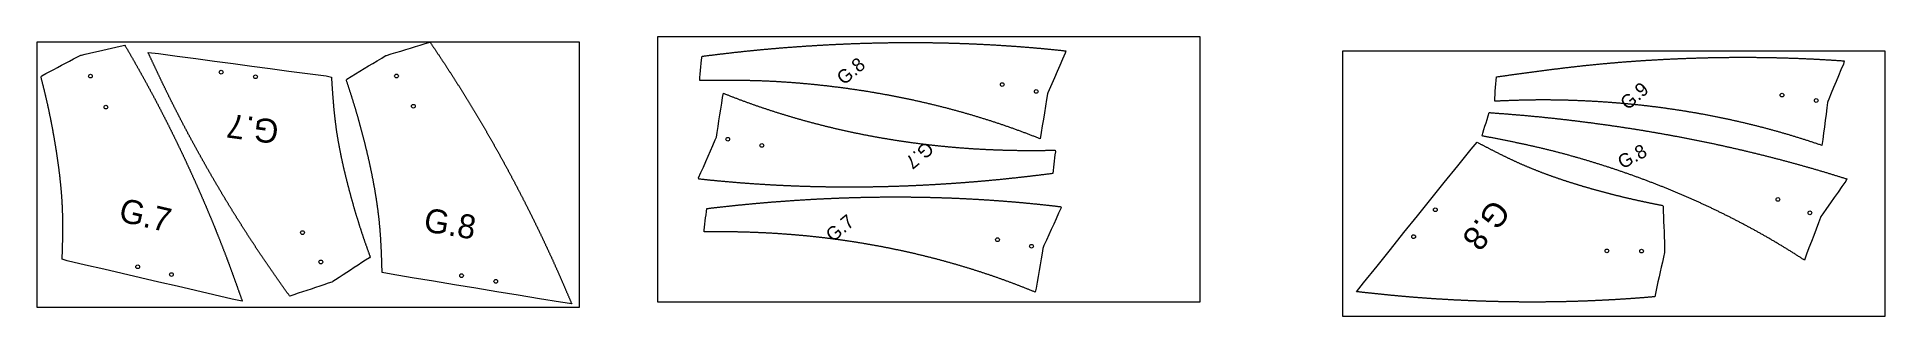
# Model space of a CAD drawing. Extents: x 2 to 322, y 1 to 49.
import ezdxf

# ---------------------------------------------------------------- set-up
doc = ezdxf.new("R2010")
doc.units = 0
doc.layers.get('0').update_dxf_attribs({"linetype": 'CONTINUOUS'})
for name, color, linetype in [('ANNOTATION', 7, 'CONTINUOUS'), ('CUT_SHEET', 1, 'CONTINUOUS'), ('DRILLING', 3, 'CONTINUOUS')]:
    doc.layers.add(name, color=color, linetype=linetype)
doc.styles.add('TW_CEN_MT', font='txt')

# ---------------------------------------------------------------- blocks, each defined once
blk = doc.blocks.new('*U11')
at = {"layer": 'ANNOTATION', "color": 7, "style": 'TW_CEN_MT'}
blk.add_text('G.7', height=4.148, rotation=346.8968, dxfattribs=at).set_placement((15.97, 17.27))
blk = doc.blocks.new('*U12')
at = {"layer": 'ANNOTATION', "color": 7, "style": 'TW_CEN_MT'}
blk.add_text('G.8', height=2.37, rotation=40.0083, dxfattribs=at).set_placement((141.78, 40.73))
blk = doc.blocks.new('*U13')
at = {"layer": 'ANNOTATION', "color": 7, "style": 'TW_CEN_MT'}
blk.add_text('G.8', height=4.148, rotation=231.214, dxfattribs=at).set_placement((254.25, 21.29))
blk = doc.blocks.new('*U14')
at = {"layer": 'ANNOTATION', "color": 7, "style": 'TW_CEN_MT'}
blk.add_text('G.7', height=4.148, rotation=172.3997, dxfattribs=at).set_placement((44.09, 34.7))
blk = doc.blocks.new('*U15')
at = {"layer": 'ANNOTATION', "color": 7, "style": 'TW_CEN_MT'}
blk.add_text('G.7', height=2.37, rotation=220.1503, dxfattribs=at).set_placement((156.06, 31.2))
blk = doc.blocks.new('*U16')
at = {"layer": 'ANNOTATION', "color": 7, "style": 'TW_CEN_MT'}
blk.add_text('G.7', height=2.37, rotation=39.5524, dxfattribs=at).set_placement((139.87, 13.48))
blk = doc.blocks.new('*U17')
at = {"layer": 'ANNOTATION', "color": 7, "style": 'TW_CEN_MT'}
blk.add_text('G.8', height=4.148, rotation=350.5773, dxfattribs=at).set_placement((68.82, 15.49))
blk = doc.blocks.new('*U18')
at = {"layer": 'ANNOTATION', "color": 7, "style": 'TW_CEN_MT'}
blk.add_text('G.8', height=2.37, rotation=28.6294, dxfattribs=at).set_placement((276.64, 26.2))
blk = doc.blocks.new('*U19')
at = {"layer": 'ANNOTATION', "color": 7, "style": 'TW_CEN_MT'}
blk.add_text('G.9', height=2.37, rotation=41.4972, dxfattribs=at).set_placement((277.56, 36.39))

msp = doc.modelspace()

# ---------------------------------------------------------------- linework, layer by layer
for points in [[(70.0888, 48.2841, 0), (70.1518, 48.1919, 0), (70.2147, 48.0996, 0), (70.2776, 48.0073, 0), (70.3404, 47.9149, 0), (70.4032, 47.8226, 0), (70.466, 47.7302, 0), (70.5287, 47.6377, 0), (70.5914, 47.5453, 0), (70.654, 47.4528, 0), (70.7166, 47.3603, 0), (70.7792, 47.2677, 0), (70.8417, 47.1752, 0), (70.9041, 47.0826, 0), (70.9666, 46.9899, 0), (71.0289, 46.8973, 0), (71.0913, 46.8046, 0), (71.1536, 46.7119, 0), (71.2158, 46.6191, 0), (71.278, 46.5264, 0), (71.3402, 46.4336, 0), (71.4023, 46.3407, 0), (71.4644, 46.2479, 0), (71.5265, 46.155, 0), (71.5885, 46.0621, 0), (71.6504, 45.9691, 0), (71.7123, 45.8762, 0), (71.7742, 45.7832, 0), (71.836, 45.6901, 0), (71.8978, 45.5971, 0), (71.9596, 45.504, 0), (72.0213, 45.4109, 0), (72.0829, 45.3177, 0), (72.1445, 45.2246, 0), (72.2061, 45.1314, 0), (72.2676, 45.0381, 0), (72.3291, 44.9449, 0), (72.3906, 44.8516, 0), (72.452, 44.7583, 0), (72.5133, 44.6649, 0), (72.5746, 44.5716, 0), (72.6359, 44.4782, 0), (72.6971, 44.3848, 0), (72.7583, 44.2913, 0), (72.8195, 44.1978, 0), (72.8806, 44.1043, 0), (72.9416, 44.0108, 0), (73.0026, 43.9172, 0), (73.0636, 43.8236, 0), (73.1245, 43.73, 0), (73.1854, 43.6364, 0), (73.2463, 43.5427, 0), (73.3071, 43.449, 0), (73.3678, 43.3552, 0), (73.4286, 43.2615, 0), (73.4892, 43.1677, 0), (73.5499, 43.0739, 0), (73.6105, 42.98, 0), (73.671, 42.8862, 0), (73.7315, 42.7923, 0), (73.792, 42.6983, 0), (73.8524, 42.6044, 0), (73.9127, 42.5104, 0), (73.9731, 42.4164, 0), (74.0334, 42.3224, 0), (74.0936, 42.2283, 0), (74.1538, 42.1342, 0), (74.214, 42.0401, 0), (74.2741, 41.9459, 0), (74.3342, 41.8517, 0), (74.3942, 41.7575, 0), (74.4542, 41.6633, 0), (74.5141, 41.5691, 0), (74.574, 41.4748, 0), (74.6339, 41.3805, 0), (74.6937, 41.2861, 0), (74.7534, 41.1918, 0), (74.8132, 41.0974, 0), (74.8729, 41.0029, 0), (74.9325, 40.9085, 0), (74.9921, 40.814, 0), (75.0516, 40.7195, 0), (75.1112, 40.625, 0), (75.1706, 40.5304, 0), (75.23, 40.4358, 0), (75.2894, 40.3412, 0), (75.3488, 40.2466, 0), (75.4081, 40.1519, 0), (75.4673, 40.0572, 0), (75.5265, 39.9625, 0), (75.5857, 39.8678, 0), (75.6448, 39.773, 0), (75.7039, 39.6782, 0), (75.7629, 39.5833, 0), (75.8219, 39.4885, 0), (75.8809, 39.3936, 0), (75.9398, 39.2987, 0), (75.9986, 39.2038, 0), (76.0574, 39.1088, 0), (76.1162, 39.0138, 0), (76.1749, 38.9188, 0), (76.2336, 38.8237, 0), (76.2923, 38.7287, 0), (76.3509, 38.6336, 0), (76.4094, 38.5384, 0), (76.4679, 38.4433, 0), (76.5264, 38.3481, 0), (76.5848, 38.2529, 0), (76.6432, 38.1577, 0), (76.7016, 38.0624, 0), (76.7598, 37.9671, 0), (76.8181, 37.8718, 0), (76.8763, 37.7765, 0), (76.9345, 37.6811, 0), (76.9926, 37.5857, 0), (77.0507, 37.4903, 0), (77.1087, 37.3949, 0), (77.1667, 37.2994, 0), (77.2246, 37.2039, 0), (77.2825, 37.1084, 0), (77.3404, 37.0128, 0), (77.3982, 36.9173, 0), (77.456, 36.8217, 0), (77.5137, 36.726, 0), (77.5714, 36.6304, 0), (77.629, 36.5347, 0), (77.6866, 36.439, 0), (77.7442, 36.3432, 0), (77.8017, 36.2475, 0), (77.8591, 36.1517, 0), (77.9166, 36.0559, 0), (77.9739, 35.9601, 0), (78.0313, 35.8642, 0), (78.0886, 35.7683, 0), (78.1458, 35.6724, 0), (78.203, 35.5764, 0), (78.2602, 35.4805, 0), (78.3173, 35.3845, 0), (78.3743, 35.2884, 0), (78.4314, 35.1924, 0), (78.4884, 35.0963, 0), (78.5453, 35.0002, 0), (78.6022, 34.9041, 0), (78.659, 34.808, 0), (78.7158, 34.7118, 0), (78.7726, 34.6156, 0), (78.8293, 34.5193, 0), (78.886, 34.4231, 0), (78.9426, 34.3268, 0), (78.9992, 34.2305, 0), (79.0557, 34.1342, 0), (79.1122, 34.0378, 0), (79.1687, 33.9414, 0), (79.2251, 33.845, 0), (79.2815, 33.7486, 0), (79.3378, 33.6521, 0), (79.3941, 33.5556, 0), (79.4503, 33.4591, 0), (79.5065, 33.3626, 0), (79.5626, 33.266, 0), (79.6187, 33.1694, 0), (79.6748, 33.0728, 0), (79.7308, 32.9762, 0), (79.7867, 32.8795, 0), (79.8427, 32.7828, 0), (79.8986, 32.6861, 0), (79.9544, 32.5894, 0), (80.0102, 32.4926, 0), (80.0659, 32.3958, 0), (80.1216, 32.299, 0), (80.1773, 32.2022, 0), (80.2329, 32.1053, 0), (80.2885, 32.0084, 0), (80.344, 31.9115, 0), (80.3995, 31.8146, 0), (80.4549, 31.7176, 0), (80.5103, 31.6206, 0), (80.5657, 31.5236, 0), (80.621, 31.4265, 0), (80.6762, 31.3295, 0), (80.7315, 31.2324, 0), (80.7866, 31.1353, 0), (80.8418, 31.0381, 0), (80.8969, 30.941, 0), (80.9519, 30.8438, 0), (81.0069, 30.7466, 0), (81.0619, 30.6493, 0), (81.1168, 30.5521, 0), (81.1717, 30.4548, 0), (81.2265, 30.3575, 0), (81.2813, 30.2601, 0), (81.336, 30.1628, 0), (81.3907, 30.0654, 0), (81.4454, 29.968, 0), (81.5, 29.8705, 0), (81.5545, 29.7731, 0), (81.6091, 29.6756, 0), (81.6635, 29.5781, 0), (81.718, 29.4806, 0), (81.7724, 29.383, 0), (81.8267, 29.2854, 0), (81.881, 29.1878, 0), (81.9353, 29.0902, 0), (81.9895, 28.9925, 0), (82.0437, 28.8949, 0), (82.0978, 28.7972, 0), (82.1519, 28.6994, 0), (82.206, 28.6017, 0), (82.26, 28.5039, 0), (82.314, 28.4061, 0), (82.3679, 28.3083, 0), (82.4217, 28.2105, 0), (82.4756, 28.1126, 0), (82.5294, 28.0147, 0), (82.5831, 27.9168, 0), (82.6368, 27.8189, 0), (82.6905, 27.7209, 0), (82.7441, 27.6229, 0), (82.7977, 27.5249, 0), (82.8512, 27.4269, 0), (82.9047, 27.3288, 0), (82.9582, 27.2307, 0), (83.0116, 27.1326, 0), (83.0649, 27.0345, 0), (83.1182, 26.9364, 0), (83.1715, 26.8382, 0), (83.2248, 26.74, 0), (83.278, 26.6418, 0), (83.3311, 26.5435, 0), (83.3842, 26.4453, 0), (83.4373, 26.347, 0), (83.4903, 26.2487, 0), (83.5433, 26.1503, 0), (83.5962, 26.052, 0), (83.6491, 25.9536, 0), (83.702, 25.8552, 0), (83.7548, 25.7568, 0), (83.8075, 25.6583, 0), (83.8603, 25.5599, 0), (83.9129, 25.4614, 0), (83.9656, 25.3629, 0), (84.0182, 25.2643, 0), (84.0707, 25.1658, 0), (84.1232, 25.0672, 0), (84.1757, 24.9686, 0), (84.2281, 24.8699, 0), (84.2805, 24.7713, 0), (84.3329, 24.6726, 0), (84.3852, 24.5739, 0), (84.4374, 24.4752, 0), (84.4897, 24.3765, 0), (84.5418, 24.2777, 0), (84.594, 24.1789, 0), (84.6461, 24.0801, 0), (84.6981, 23.9813, 0), (84.7501, 23.8824, 0), (84.8021, 23.7836, 0), (84.854, 23.6847, 0), (84.9059, 23.5857, 0), (84.9577, 23.4868, 0), (85.0095, 23.3878, 0), (85.0613, 23.2889, 0), (85.113, 23.1898, 0), (85.1647, 23.0908, 0), (85.2163, 22.9918, 0), (85.2679, 22.8927, 0), (85.3194, 22.7936, 0), (85.3709, 22.6945, 0), (85.4224, 22.5953, 0), (85.4738, 22.4962, 0), (85.5252, 22.397, 0), (85.5765, 22.2978, 0), (85.6278, 22.1986, 0), (85.6791, 22.0993, 0), (85.7303, 22.0001, 0), (85.7815, 21.9008, 0), (85.8326, 21.8015, 0), (85.8837, 21.7021, 0), (85.9347, 21.6028, 0), (85.9858, 21.5034, 0), (86.0367, 21.404, 0), (86.0876, 21.3046, 0), (86.1385, 21.2052, 0), (86.1894, 21.1057, 0), (86.2402, 21.0062, 0), (86.2909, 20.9067, 0), (86.3416, 20.8072, 0), (86.3923, 20.7077, 0), (86.4429, 20.6081, 0), (86.4935, 20.5085, 0), (86.5441, 20.4089, 0), (86.5946, 20.3093, 0), (86.6451, 20.2096, 0), (86.6955, 20.1099, 0), (86.7459, 20.0103, 0), (86.7962, 19.9105, 0), (86.8465, 19.8108, 0), (86.8968, 19.7111, 0), (86.947, 19.6113, 0), (86.9972, 19.5115, 0), (87.0473, 19.4117, 0), (87.0974, 19.3118, 0), (87.1475, 19.212, 0), (87.1975, 19.1121, 0), (87.2475, 19.0122, 0), (87.2974, 18.9123, 0), (87.3473, 18.8123, 0), (87.3971, 18.7124, 0), (87.4469, 18.6124, 0), (87.4967, 18.5124, 0), (87.5464, 18.4124, 0), (87.5961, 18.3123, 0), (87.6457, 18.2122, 0), (87.6953, 18.1122, 0), (87.7448, 18.012, 0), (87.7943, 17.9119, 0), (87.8438, 17.8118, 0), (87.8932, 17.7116, 0), (87.9426, 17.6114, 0), (87.9919, 17.5112, 0), (88.0412, 17.4109, 0), (88.0904, 17.3107, 0), (88.1396, 17.2104, 0), (88.1888, 17.1101, 0), (88.2379, 17.0098, 0), (88.287, 16.9094, 0), (88.336, 16.8091, 0), (88.385, 16.7087, 0), (88.4339, 16.6083, 0), (88.4828, 16.5078, 0), (88.5317, 16.4074, 0), (88.5805, 16.3069, 0), (88.6292, 16.2064, 0), (88.6779, 16.1059, 0), (88.7266, 16.0054, 0), (88.7752, 15.9048, 0), (88.8238, 15.8042, 0), (88.8723, 15.7036, 0), (88.9208, 15.603, 0), (88.9693, 15.5024, 0), (89.0177, 15.4017, 0), (89.066, 15.301, 0), (89.1143, 15.2003, 0), (89.1626, 15.0996, 0), (89.2108, 14.9988, 0), (89.259, 14.8981, 0), (89.3071, 14.7973, 0), (89.3552, 14.6965, 0), (89.4032, 14.5956, 0), (89.4512, 14.4948, 0), (89.4991, 14.3939, 0), (89.547, 14.293, 0), (89.5949, 14.1921, 0), (89.6427, 14.0911, 0), (89.6904, 13.9901, 0), (89.7381, 13.8891, 0), (89.7858, 13.7881, 0), (89.8334, 13.6871, 0), (89.881, 13.5861, 0), (89.9285, 13.485, 0), (89.976, 13.3839, 0), (90.0234, 13.2828, 0), (90.0708, 13.1816, 0), (90.1181, 13.0805, 0), (90.1654, 12.9793, 0), (90.2126, 12.8781, 0), (90.2598, 12.7768, 0), (90.307, 12.6756, 0), (90.3541, 12.5743, 0), (90.4011, 12.473, 0), (90.4481, 12.3717, 0), (90.4951, 12.2704, 0), (90.542, 12.169, 0), (90.5888, 12.0676, 0), (90.6356, 11.9662, 0), (90.6824, 11.8648, 0), (90.7291, 11.7633, 0), (90.7758, 11.6619, 0), (90.8224, 11.5604, 0), (90.869, 11.4589, 0), (90.9155, 11.3573, 0), (90.9619, 11.2558, 0), (91.0084, 11.1542, 0), (91.0547, 11.0526, 0), (91.101, 10.951, 0), (91.1473, 10.8493, 0), (91.1935, 10.7477, 0), (91.2397, 10.646, 0), (91.2858, 10.5442, 0), (91.3319, 10.4425, 0), (91.3779, 10.3408, 0), (91.4239, 10.239, 0), (91.4698, 10.1372, 0), (91.5157, 10.0354, 0), (91.5615, 9.93351, 0), (91.6073, 9.83164, 0), (91.653, 9.72975, 0), (91.6987, 9.62783, 0), (91.7443, 9.5259, 0), (91.7899, 9.42394, 0), (91.8354, 9.32196, 0), (91.8809, 9.21996, 0), (91.9263, 9.11794, 0), (91.9717, 9.01589, 0), (92.017, 8.91382, 0), (92.0623, 8.81173, 0), (92.1075, 8.70963, 0), (92.1527, 8.6075, 0), (92.1978, 8.50535, 0), (92.2429, 8.40318, 0), (92.288, 8.30099, 0), (92.333, 8.19878, 0), (92.3779, 8.09656, 0), (92.4229, 7.99431, 0), (92.4678, 7.89205, 0), (92.5126, 7.78977, 0), (92.5574, 7.68747, 0), (92.6022, 7.58515, 0), (92.6469, 7.48282, 0), (92.6916, 7.38047, 0), (92.7362, 7.27811, 0), (92.7808, 7.17573, 0), (92.8254, 7.07333, 0), (92.87, 6.97092, 0), (92.9145, 6.86849, 0), (92.9589, 6.76605, 0), (93.0034, 6.66359, 0), (93.0478, 6.56112, 0), (93.0922, 6.45864, 0), (93.1365, 6.35614, 0), (93.1808, 6.25364, 0), (93.2251, 6.15111, 0), (93.2694, 6.04858, 0), (93.3136, 5.94603, 0), (93.3579, 5.84347, 0), (93.402, 5.7409, 0), (93.4462, 5.63832, 0), (93.4903, 5.53573, 0), (93.5345, 5.43313, 0), (93.5785, 5.33052, 0), (93.6226, 5.22789, 0), (93.6667, 5.12526, 0), (93.7107, 5.02262, 0), (93.7547, 4.91997, 0), (93.7987, 4.81732, 0), (93.8426, 4.71465, 0), (93.8866, 4.61197, 0), (93.9305, 4.50929, 0), (93.9744, 4.4066, 0), (94.0183, 4.30391, 0), (94.0622, 4.20121, 0), (94.1061, 4.0985, 0), (94.15, 3.99578, 0), (94.1938, 3.89306, 0), (94.2376, 3.79034, 0), (94.2814, 3.68761, 0), (94.3253, 3.58487, 0), (94.3691, 3.48213, 0), (94.4129, 3.37939, 0), (94.4566, 3.27664, 0), (94.5004, 3.17389, 0), (94.5442, 3.07114, 0), (94.5879, 2.96838, 0), (94.6317, 2.86562, 0), (92.6932, 3.14281, 0), (89.0234, 3.75183, 0), (85.3536, 4.36086, 0), (81.6838, 4.96988, 0), (78.014, 5.5789, 0), (74.3442, 6.18793, 0), (70.6745, 6.79695, 0), (67.0047, 7.40597, 0), (63.3349, 8.015, 0), (61.7907, 8.33574, 0), (61.7876, 8.44749, 0), (61.7844, 8.55923, 0), (61.7811, 8.67098, 0), (61.7779, 8.78273, 0), (61.7746, 8.89447, 0), (61.7714, 9.00621, 0), (61.768, 9.11795, 0), (61.7647, 9.22968, 0), (61.7613, 9.34142, 0), (61.7579, 9.45315, 0), (61.7545, 9.56487, 0), (61.751, 9.6766, 0), (61.7475, 9.78832, 0), (61.7439, 9.90003, 0), (61.7403, 10.0117, 0), (61.7366, 10.1235, 0), (61.7329, 10.2352, 0), (61.7292, 10.3469, 0), (61.7253, 10.4585, 0), (61.7215, 10.5702, 0), (61.7175, 10.6819, 0), (61.7135, 10.7936, 0), (61.7095, 10.9053, 0), (61.7053, 11.0169, 0), (61.7011, 11.1286, 0), (61.6969, 11.2403, 0), (61.6925, 11.3519, 0), (61.6881, 11.4635, 0), (61.6836, 11.5752, 0), (61.6791, 11.6868, 0), (61.6744, 11.7984, 0), (61.6697, 11.91, 0), (61.6648, 12.0216, 0), (61.6599, 12.1332, 0), (61.6549, 12.2448, 0), (61.6498, 12.3564, 0), (61.6446, 12.468, 0), (61.6393, 12.5795, 0), (61.6339, 12.6911, 0), (61.6284, 12.8026, 0), (61.6228, 12.9142, 0), (61.6171, 13.0257, 0), (61.6113, 13.1372, 0), (61.6053, 13.2487, 0), (61.5993, 13.3602, 0), (61.5931, 13.4717, 0), (61.5868, 13.5832, 0), (61.5804, 13.6946, 0), (61.5739, 13.8061, 0), (61.5672, 13.9175, 0), (61.5604, 14.029, 0), (61.5535, 14.1404, 0), (61.5465, 14.2518, 0), (61.5393, 14.3632, 0), (61.5319, 14.4746, 0), (61.5245, 14.586, 0), (61.5169, 14.6973, 0), (61.5091, 14.8087, 0), (61.5012, 14.92, 0), (61.4932, 15.0313, 0), (61.485, 15.1426, 0), (61.4766, 15.2539, 0), (61.4681, 15.3652, 0), (61.4595, 15.4765, 0), (61.4506, 15.5877, 0), (61.4416, 15.6989, 0), (61.4325, 15.8102, 0), (61.4232, 15.9214, 0), (61.4137, 16.0326, 0), (61.404, 16.1437, 0), (61.3942, 16.2549, 0), (61.3841, 16.3661, 0), (61.3739, 16.4772, 0), (61.3636, 16.5883, 0), (61.353, 16.6994, 0), (61.3423, 16.8105, 0), (61.3314, 16.9215, 0), (61.3203, 17.0326, 0), (61.309, 17.1436, 0), (61.2976, 17.2546, 0), (61.286, 17.3656, 0), (61.2742, 17.4766, 0), (61.2622, 17.5876, 0), (61.2501, 17.6986, 0), (61.2378, 17.8095, 0), (61.2253, 17.9204, 0), (61.2127, 18.0313, 0), (61.1999, 18.1422, 0), (61.1869, 18.2531, 0), (61.1737, 18.3639, 0), (61.1604, 18.4747, 0), (61.1469, 18.5856, 0), (61.1333, 18.6964, 0), (61.1195, 18.8071, 0), (61.1055, 18.9179, 0), (61.0914, 19.0287, 0), (61.0771, 19.1394, 0), (61.0626, 19.2501, 0), (61.048, 19.3608, 0), (61.0332, 19.4715, 0), (61.0183, 19.5821, 0), (61.0032, 19.6928, 0), (60.9879, 19.8034, 0), (60.9725, 19.914, 0), (60.957, 20.0246, 0), (60.9412, 20.1352, 0), (60.9254, 20.2457, 0), (60.9093, 20.3563, 0), (60.8932, 20.4668, 0), (60.8768, 20.5773, 0), (60.8603, 20.6878, 0), (60.8437, 20.7982, 0), (60.8269, 20.9087, 0), (60.81, 21.0191, 0), (60.7929, 21.1295, 0), (60.7757, 21.2399, 0), (60.7583, 21.3503, 0), (60.7408, 21.4606, 0), (60.7231, 21.571, 0), (60.7053, 21.6813, 0), (60.6874, 21.7916, 0), (60.6693, 21.9018, 0), (60.6511, 22.0121, 0), (60.6327, 22.1223, 0), (60.6142, 22.2326, 0), (60.5955, 22.3428, 0), (60.5767, 22.4529, 0), (60.5578, 22.5631, 0), (60.5387, 22.6733, 0), (60.5195, 22.7834, 0), (60.5002, 22.8935, 0), (60.4807, 23.0036, 0), (60.4611, 23.1136, 0), (60.4414, 23.2237, 0), (60.4215, 23.3337, 0), (60.4015, 23.4437, 0), (60.3814, 23.5537, 0), (60.3611, 23.6637, 0), (60.3407, 23.7736, 0), (60.3202, 23.8835, 0), (60.2995, 23.9935, 0), (60.2788, 24.1033, 0), (60.2579, 24.2132, 0), (60.2368, 24.3231, 0), (60.2157, 24.4329, 0), (60.1944, 24.5427, 0), (60.173, 24.6525, 0), (60.1515, 24.7622, 0), (60.1298, 24.872, 0), (60.1081, 24.9817, 0), (60.0862, 25.0914, 0), (60.0642, 25.2011, 0), (60.0421, 25.3108, 0), (60.0198, 25.4204, 0), (59.9975, 25.53, 0), (59.975, 25.6396, 0), (59.9524, 25.7492, 0), (59.9297, 25.8588, 0), (59.9069, 25.9683, 0), (59.884, 26.0778, 0), (59.861, 26.1873, 0), (59.8378, 26.2968, 0), (59.8146, 26.4062, 0), (59.7912, 26.5157, 0), (59.7677, 26.6251, 0), (59.7441, 26.7345, 0), (59.7204, 26.8438, 0), (59.6966, 26.9532, 0), (59.6727, 27.0625, 0), (59.6487, 27.1718, 0), (59.6246, 27.2811, 0), (59.6004, 27.3903, 0), (59.5761, 27.4996, 0), (59.5517, 27.6088, 0), (59.5271, 27.718, 0), (59.5025, 27.8271, 0), (59.4778, 27.9363, 0), (59.453, 28.0454, 0), (59.4281, 28.1545, 0), (59.403, 28.2636, 0), (59.3779, 28.3726, 0), (59.3527, 28.4817, 0), (59.3274, 28.5907, 0), (59.302, 28.6997, 0), (59.2765, 28.8086, 0), (59.251, 28.9176, 0), (59.2253, 29.0265, 0), (59.1995, 29.1354, 0), (59.1737, 29.2443, 0), (59.1477, 29.3531, 0), (59.1217, 29.462, 0), (59.0956, 29.5708, 0), (59.0694, 29.6795, 0), (59.0431, 29.7883, 0), (59.0167, 29.897, 0), (58.9902, 30.0058, 0), (58.9637, 30.1144, 0), (58.937, 30.2231, 0), (58.9103, 30.3318, 0), (58.8835, 30.4404, 0), (58.8566, 30.549, 0), (58.8297, 30.6575, 0), (58.8026, 30.7661, 0), (58.7755, 30.8746, 0), (58.7483, 30.9831, 0), (58.7209, 31.0916, 0), (58.6935, 31.2, 0), (58.6661, 31.3085, 0), (58.6385, 31.4169, 0), (58.6109, 31.5252, 0), (58.5831, 31.6336, 0), (58.5553, 31.7419, 0), (58.5274, 31.8502, 0), (58.4994, 31.9585, 0), (58.4713, 32.0668, 0), (58.4432, 32.175, 0), (58.4149, 32.2832, 0), (58.3866, 32.3914, 0), (58.3582, 32.4996, 0), (58.3297, 32.6077, 0), (58.3011, 32.7158, 0), (58.2725, 32.8239, 0), (58.2437, 32.9319, 0), (58.2149, 33.04, 0), (58.1859, 33.148, 0), (58.1569, 33.256, 0), (58.1278, 33.3639, 0), (58.0987, 33.4719, 0), (58.0694, 33.5798, 0), (58.0401, 33.6876, 0), (58.0106, 33.7955, 0), (57.9811, 33.9033, 0), (57.9515, 34.0111, 0), (57.9218, 34.1189, 0), (57.892, 34.2267, 0), (57.8622, 34.3344, 0), (57.8322, 34.4421, 0), (57.8022, 34.5498, 0), (57.7721, 34.6574, 0), (57.7419, 34.7651, 0), (57.7116, 34.8726, 0), (57.6812, 34.9802, 0), (57.6507, 35.0878, 0), (57.6202, 35.1953, 0), (57.5896, 35.3028, 0), (57.5588, 35.4102, 0), (57.528, 35.5177, 0), (57.4972, 35.6251, 0), (57.4662, 35.7325, 0), (57.4351, 35.8398, 0), (57.404, 35.9472, 0), (57.3727, 36.0545, 0), (57.3414, 36.1618, 0), (57.31, 36.269, 0), (57.2785, 36.3762, 0), (57.2469, 36.4834, 0), (57.2153, 36.5906, 0), (57.1835, 36.6978, 0), (57.1517, 36.8049, 0), (57.1198, 36.912, 0), (57.0878, 37.019, 0), (57.0557, 37.1261, 0), (57.0235, 37.2331, 0), (56.9912, 37.34, 0), (56.9589, 37.447, 0), (56.9264, 37.5539, 0), (56.8939, 37.6608, 0), (56.8613, 37.7677, 0), (56.8286, 37.8745, 0), (56.7958, 37.9813, 0), (56.763, 38.0881, 0), (56.73, 38.1949, 0), (56.697, 38.3016, 0), (56.6638, 38.4083, 0), (56.6306, 38.515, 0), (56.5973, 38.6216, 0), (56.5639, 38.7283, 0), (56.5304, 38.8348, 0), (56.4969, 38.9414, 0), (56.4632, 39.0479, 0), (56.4295, 39.1544, 0), (56.3957, 39.2609, 0), (56.3618, 39.3674, 0), (56.3278, 39.4738, 0), (56.2937, 39.5802, 0), (56.2595, 39.6865, 0), (56.2253, 39.7928, 0), (56.1909, 39.8991, 0), (56.1565, 40.0054, 0), (56.122, 40.1117, 0), (56.0874, 40.2179, 0), (56.0527, 40.3241, 0), (56.0179, 40.4302, 0), (55.983, 40.5363, 0), (55.9481, 40.6424, 0), (55.9131, 40.7485, 0), (55.8779, 40.8545, 0), (55.8427, 40.9605, 0), (55.8074, 41.0665, 0), (55.772, 41.1725, 0), (55.7366, 41.2784, 0), (55.701, 41.3843, 0), (55.6654, 41.4901, 0), (55.6296, 41.596, 0), (55.5938, 41.7018, 0), (55.6882, 41.8657, 0), (56.4413, 42.3238, 0), (57.1943, 42.7818, 0), (57.9474, 43.2399, 0), (58.7004, 43.6979, 0), (59.4535, 44.156, 0), (60.2065, 44.614, 0), (60.9595, 45.0721, 0), (61.7126, 45.5301, 0), (62.3269, 45.9035, 0), (62.4266, 45.9537, 0), (62.5313, 45.9926, 0), (63.3409, 46.2381, 0), (64.1844, 46.4938, 0), (65.0279, 46.7496, 0), (65.8714, 47.0054, 0), (66.7148, 47.2611, 0), (67.5583, 47.5169, 0), (68.4018, 47.7726, 0), (69.2453, 48.0284, 0), (70.0888, 48.2841, 0)], [(117.199, 45.8443, 0), (117.345, 45.8623, 0), (117.491, 45.8802, 0), (117.636, 45.8982, 0), (117.782, 45.9161, 0), (117.928, 45.934, 0), (118.074, 45.952, 0), (118.219, 45.9699, 0), (118.365, 45.9878, 0), (118.511, 46.0057, 0), (118.657, 46.0235, 0), (118.802, 46.0414, 0), (118.948, 46.0592, 0), (119.094, 46.077, 0), (119.24, 46.0948, 0), (119.385, 46.1125, 0), (119.531, 46.1302, 0), (119.677, 46.1479, 0), (119.823, 46.1656, 0), (119.968, 46.1832, 0), (120.114, 46.2008, 0), (120.26, 46.2183, 0), (120.406, 46.2358, 0), (120.552, 46.2532, 0), (120.697, 46.2706, 0), (120.843, 46.288, 0), (120.989, 46.3053, 0), (121.135, 46.3225, 0), (121.281, 46.3397, 0), (121.427, 46.3569, 0), (121.572, 46.3739, 0), (121.718, 46.3909, 0), (121.864, 46.4079, 0), (122.01, 46.4248, 0), (122.156, 46.4416, 0), (122.302, 46.4584, 0), (122.448, 46.475, 0), (122.594, 46.4917, 0), (122.739, 46.5082, 0), (122.885, 46.5246, 0), (123.031, 46.541, 0), (123.177, 46.5573, 0), (123.323, 46.5735, 0), (123.469, 46.5897, 0), (123.615, 46.6057, 0), (123.761, 46.6217, 0), (123.907, 46.6375, 0), (124.053, 46.6533, 0), (124.199, 46.669, 0), (124.345, 46.6846, 0), (124.491, 46.7002, 0), (124.637, 46.7156, 0), (124.783, 46.731, 0), (124.929, 46.7462, 0), (125.075, 46.7614, 0), (125.221, 46.7765, 0), (125.367, 46.7915, 0), (125.513, 46.8065, 0), (125.66, 46.8213, 0), (125.806, 46.8361, 0), (125.952, 46.8508, 0), (126.098, 46.8654, 0), (126.244, 46.8799, 0), (126.39, 46.8943, 0), (126.536, 46.9087, 0), (126.682, 46.9229, 0), (126.829, 46.9371, 0), (126.975, 46.9512, 0), (127.121, 46.9653, 0), (127.267, 46.9792, 0), (127.413, 46.993, 0), (127.559, 47.0068, 0), (127.706, 47.0205, 0), (127.852, 47.0341, 0), (127.998, 47.0476, 0), (128.144, 47.0611, 0), (128.291, 47.0745, 0), (128.437, 47.0877, 0), (128.583, 47.1009, 0), (128.729, 47.1141, 0), (128.876, 47.1271, 0), (129.022, 47.1401, 0), (129.168, 47.1529, 0), (129.315, 47.1657, 0), (129.461, 47.1785, 0), (129.607, 47.1911, 0), (129.753, 47.2037, 0), (129.9, 47.2162, 0), (130.046, 47.2286, 0), (130.192, 47.2409, 0), (130.339, 47.2531, 0), (130.485, 47.2653, 0), (130.631, 47.2774, 0), (130.778, 47.2894, 0), (130.924, 47.3013, 0), (131.071, 47.3132, 0), (131.217, 47.3249, 0), (131.363, 47.3366, 0), (131.51, 47.3483, 0), (131.656, 47.3598, 0), (131.803, 47.3713, 0), (131.949, 47.3826, 0), (132.095, 47.3939, 0), (132.242, 47.4052, 0), (132.388, 47.4163, 0), (132.535, 47.4274, 0), (132.681, 47.4384, 0), (132.828, 47.4493, 0), (132.974, 47.4602, 0), (133.121, 47.471, 0), (133.267, 47.4817, 0), (133.414, 47.4923, 0), (133.56, 47.5028, 0), (133.707, 47.5133, 0), (133.853, 47.5237, 0), (134, 47.534, 0), (134.146, 47.5443, 0), (134.293, 47.5544, 0), (134.439, 47.5645, 0), (134.586, 47.5746, 0), (134.732, 47.5845, 0), (134.879, 47.5944, 0), (135.025, 47.6042, 0), (135.172, 47.6139, 0), (135.318, 47.6236, 0), (135.465, 47.6331, 0), (135.611, 47.6426, 0), (135.758, 47.6521, 0), (135.905, 47.6614, 0), (136.051, 47.6707, 0), (136.198, 47.6799, 0), (136.344, 47.6891, 0), (136.491, 47.6982, 0), (136.637, 47.7072, 0), (136.784, 47.7161, 0), (136.931, 47.7249, 0), (137.077, 47.7337, 0), (137.224, 47.7424, 0), (137.37, 47.7511, 0), (137.517, 47.7596, 0), (137.664, 47.7681, 0), (137.81, 47.7765, 0), (137.957, 47.7849, 0), (138.104, 47.7931, 0), (138.25, 47.8013, 0), (138.397, 47.8095, 0), (138.543, 47.8175, 0), (138.69, 47.8255, 0), (138.837, 47.8334, 0), (138.983, 47.8412, 0), (139.13, 47.849, 0), (139.277, 47.8567, 0), (139.423, 47.8643, 0), (139.57, 47.8718, 0), (139.717, 47.8793, 0), (139.863, 47.8867, 0), (140.01, 47.894, 0), (140.157, 47.9012, 0), (140.303, 47.9084, 0), (140.45, 47.9155, 0), (140.597, 47.9225, 0), (140.744, 47.9294, 0), (140.89, 47.9363, 0), (141.037, 47.9431, 0), (141.184, 47.9498, 0), (141.33, 47.9564, 0), (141.477, 47.963, 0), (141.624, 47.9694, 0), (141.771, 47.9759, 0), (141.917, 47.9822, 0), (142.064, 47.9884, 0), (142.211, 47.9946, 0), (142.357, 48.0007, 0), (142.504, 48.0067, 0), (142.651, 48.0127, 0), (142.798, 48.0186, 0), (142.944, 48.0243, 0), (143.091, 48.0301, 0), (143.238, 48.0357, 0), (143.385, 48.0413, 0), (143.531, 48.0467, 0), (143.678, 48.0521, 0), (143.825, 48.0575, 0), (143.972, 48.0627, 0), (144.118, 48.0679, 0), (144.265, 48.073, 0), (144.412, 48.078, 0), (144.559, 48.0829, 0), (144.706, 48.0878, 0), (144.852, 48.0926, 0), (144.999, 48.0973, 0), (145.146, 48.1019, 0), (145.293, 48.1064, 0), (145.439, 48.1109, 0), (145.586, 48.1153, 0), (145.733, 48.1196, 0), (145.88, 48.1238, 0), (146.027, 48.128, 0), (146.173, 48.132, 0), (146.32, 48.136, 0), (146.467, 48.1399, 0), (146.614, 48.1438, 0), (146.761, 48.1475, 0), (146.908, 48.1512, 0), (147.054, 48.1547, 0), (147.201, 48.1583, 0), (147.348, 48.1617, 0), (147.495, 48.165, 0), (147.642, 48.1683, 0), (147.788, 48.1715, 0), (147.935, 48.1746, 0), (148.082, 48.1776, 0), (148.229, 48.1805, 0), (148.376, 48.1834, 0), (148.523, 48.1861, 0), (148.669, 48.1888, 0), (148.816, 48.1914, 0), (148.963, 48.194, 0), (149.11, 48.1964, 0), (149.257, 48.1988, 0), (149.404, 48.2011, 0), (149.55, 48.2033, 0), (149.697, 48.2054, 0), (149.844, 48.2074, 0), (149.991, 48.2094, 0), (150.138, 48.2112, 0), (150.285, 48.213, 0), (150.431, 48.2147, 0), (150.578, 48.2163, 0), (150.725, 48.2179, 0), (150.872, 48.2193, 0), (151.019, 48.2207, 0), (151.166, 48.222, 0), (151.313, 48.2232, 0), (151.459, 48.2243, 0), (151.606, 48.2253, 0), (151.753, 48.2262, 0), (151.9, 48.2271, 0), (152.047, 48.2279, 0), (152.194, 48.2286, 0), (152.341, 48.2292, 0), (152.487, 48.2297, 0), (152.634, 48.2301, 0), (152.781, 48.2305, 0), (152.928, 48.2308, 0), (153.075, 48.2309, 0), (153.222, 48.231, 0), (153.369, 48.2311, 0), (153.515, 48.231, 0), (153.662, 48.2308, 0), (153.809, 48.2306, 0), (153.956, 48.2303, 0), (154.103, 48.2298, 0), (154.25, 48.2293, 0), (154.397, 48.2288, 0), (154.543, 48.2281, 0), (154.69, 48.2274, 0), (154.837, 48.2265, 0), (154.984, 48.2256, 0), (155.131, 48.2246, 0), (155.278, 48.2235, 0), (155.425, 48.2223, 0), (155.571, 48.2211, 0), (155.718, 48.2197, 0), (155.865, 48.2183, 0), (156.012, 48.2168, 0), (156.159, 48.2152, 0), (156.306, 48.2135, 0), (156.453, 48.2117, 0), (156.599, 48.2098, 0), (156.746, 48.2079, 0), (156.893, 48.2059, 0), (157.04, 48.2037, 0), (157.187, 48.2015, 0), (157.334, 48.1992, 0), (157.481, 48.1969, 0), (157.627, 48.1944, 0), (157.774, 48.1919, 0), (157.921, 48.1892, 0), (158.068, 48.1865, 0), (158.215, 48.1837, 0), (158.362, 48.1808, 0), (158.508, 48.1779, 0), (158.655, 48.1748, 0), (158.802, 48.1717, 0), (158.949, 48.1684, 0), (159.096, 48.1651, 0), (159.243, 48.1617, 0), (159.389, 48.1582, 0), (159.536, 48.1547, 0), (159.683, 48.151, 0), (159.83, 48.1473, 0), (159.977, 48.1434, 0), (160.124, 48.1395, 0), (160.27, 48.1355, 0), (160.417, 48.1314, 0), (160.564, 48.1273, 0), (160.711, 48.123, 0), (160.858, 48.1186, 0), (161.004, 48.1142, 0), (161.151, 48.1097, 0), (161.298, 48.1051, 0), (161.445, 48.1004, 0), (161.592, 48.0956, 0), (161.738, 48.0908, 0), (161.885, 48.0858, 0), (162.032, 48.0808, 0), (162.179, 48.0757, 0), (162.325, 48.0704, 0), (162.472, 48.0652, 0), (162.619, 48.0598, 0), (162.766, 48.0543, 0), (162.912, 48.0488, 0), (163.059, 48.0431, 0), (163.206, 48.0374, 0), (163.353, 48.0316, 0), (163.499, 48.0257, 0), (163.646, 48.0197, 0), (163.793, 48.0136, 0), (163.94, 48.0075, 0), (164.086, 48.0012, 0), (164.233, 47.9949, 0), (164.38, 47.9885, 0), (164.527, 47.9819, 0), (164.673, 47.9754, 0), (164.82, 47.9687, 0), (164.967, 47.9619, 0), (165.113, 47.9551, 0), (165.26, 47.9481, 0), (165.407, 47.9411, 0), (165.554, 47.934, 0), (165.7, 47.9268, 0), (165.847, 47.9195, 0), (165.994, 47.9121, 0), (166.14, 47.9047, 0), (166.287, 47.8971, 0), (166.434, 47.8895, 0), (166.58, 47.8817, 0), (166.727, 47.8739, 0), (166.874, 47.866, 0), (167.02, 47.8581, 0), (167.167, 47.85, 0), (167.313, 47.8418, 0), (167.46, 47.8336, 0), (167.607, 47.8253, 0), (167.753, 47.8168, 0), (167.9, 47.8083, 0), (168.047, 47.7997, 0), (168.193, 47.7911, 0), (168.34, 47.7823, 0), (168.486, 47.7734, 0), (168.633, 47.7645, 0), (168.78, 47.7555, 0), (168.926, 47.7463, 0), (169.073, 47.7371, 0), (169.219, 47.7278, 0), (169.366, 47.7185, 0), (169.512, 47.709, 0), (169.659, 47.6994, 0), (169.805, 47.6898, 0), (169.952, 47.6801, 0), (170.099, 47.6703, 0), (170.245, 47.6604, 0), (170.392, 47.6504, 0), (170.538, 47.6403, 0), (170.685, 47.6301, 0), (170.831, 47.6199, 0), (170.978, 47.6095, 0), (171.124, 47.5991, 0), (171.271, 47.5886, 0), (171.417, 47.578, 0), (171.564, 47.5673, 0), (171.71, 47.5565, 0), (171.856, 47.5457, 0), (172.003, 47.5347, 0), (172.149, 47.5237, 0), (172.296, 47.5125, 0), (172.442, 47.5013, 0), (172.589, 47.49, 0), (172.735, 47.4786, 0), (172.881, 47.4672, 0), (173.028, 47.4556, 0), (173.174, 47.4439, 0), (173.321, 47.4322, 0), (173.467, 47.4204, 0), (173.613, 47.4085, 0), (173.76, 47.3965, 0), (173.906, 47.3844, 0), (174.052, 47.3722, 0), (174.199, 47.3599, 0), (174.345, 47.3476, 0), (174.492, 47.3351, 0), (174.638, 47.3226, 0), (174.784, 47.31, 0), (174.93, 47.2973, 0), (175.077, 47.2845, 0), (175.223, 47.2716, 0), (175.369, 47.2587, 0), (175.516, 47.2456, 0), (175.662, 47.2325, 0), (175.808, 47.2192, 0), (175.954, 47.2059, 0), (176.101, 47.1925, 0), (176.247, 47.179, 0), (176.393, 47.1655, 0), (176.539, 47.1518, 0), (176.686, 47.138, 0), (176.832, 47.1242, 0), (176.978, 47.1103, 0), (177.124, 47.0962, 0), (177.27, 47.0821, 0), (177.416, 47.0679, 0), (177.563, 47.0537, 0), (177.709, 47.0393, 0), (177.855, 47.0248, 0), (178.001, 47.0103, 0), (178.147, 46.9957, 0), (178.293, 46.9809, 0), (178.439, 46.9661, 0), (178.586, 46.9512, 0), (178.732, 46.9363, 0), (178.878, 46.9212, 0), (179.024, 46.906, 0), (179.17, 46.8908, 0), (179.316, 46.8755, 0), (179.462, 46.86, 0), (179.608, 46.8445, 0), (179.754, 46.8289, 0), (179.9, 46.8132, 0), (180.046, 46.7975, 0), (180.192, 46.7816, 0), (180.107, 46.3707, 0), (179.641, 45.3096, 0), (179.175, 44.2484, 0), (178.709, 43.1873, 0), (178.244, 42.1261, 0), (177.778, 41.065, 0), (177.312, 40.0038, 0), (177.08, 39.4676, 0), (177.043, 39.3256, 0), (176.881, 38.3306, 0), (176.694, 37.1868, 0), (176.508, 36.043, 0), (176.321, 34.8992, 0), (176.135, 33.7554, 0), (175.948, 32.6116, 0), (175.764, 31.5169, 0), (175.627, 31.5714, 0), (175.491, 31.6257, 0), (175.355, 31.6798, 0), (175.218, 31.7339, 0), (175.081, 31.7877, 0), (174.945, 31.8414, 0), (174.808, 31.895, 0), (174.671, 31.9484, 0), (174.534, 32.0017, 0), (174.397, 32.0548, 0), (174.26, 32.1078, 0), (174.123, 32.1606, 0), (173.986, 32.2132, 0), (173.849, 32.2658, 0), (173.712, 32.3181, 0), (173.575, 32.3703, 0), (173.437, 32.4224, 0), (173.3, 32.4743, 0), (173.162, 32.5261, 0), (173.025, 32.5777, 0), (172.887, 32.6291, 0), (172.75, 32.6805, 0), (172.612, 32.7316, 0), (172.474, 32.7826, 0), (172.337, 32.8335, 0), (172.199, 32.8842, 0), (172.061, 32.9347, 0), (171.923, 32.9851, 0), (171.785, 33.0353, 0), (171.647, 33.0854, 0), (171.509, 33.1354, 0), (171.371, 33.1852, 0), (171.232, 33.2348, 0), (171.094, 33.2843, 0), (170.956, 33.3336, 0), (170.817, 33.3828, 0), (170.679, 33.4318, 0), (170.54, 33.4807, 0), (170.402, 33.5294, 0), (170.263, 33.578, 0), (170.125, 33.6264, 0), (169.986, 33.6746, 0), (169.847, 33.7227, 0), (169.708, 33.7707, 0), (169.569, 33.8185, 0), (169.43, 33.8662, 0), (169.291, 33.9137, 0), (169.152, 33.961, 0), (169.013, 34.0082, 0), (168.874, 34.0552, 0), (168.735, 34.1021, 0), (168.596, 34.1489, 0), (168.456, 34.1955, 0), (168.317, 34.2419, 0), (168.178, 34.2882, 0), (168.038, 34.3343, 0), (167.899, 34.3803, 0), (167.759, 34.4262, 0), (167.619, 34.4718, 0), (167.48, 34.5174, 0), (167.34, 34.5628, 0), (167.2, 34.608, 0), (167.06, 34.6531, 0), (166.921, 34.698, 0), (166.781, 34.7428, 0), (166.641, 34.7874, 0), (166.501, 34.8319, 0), (166.361, 34.8762, 0), (166.22, 34.9204, 0), (166.08, 34.9644, 0), (165.94, 35.0083, 0), (165.8, 35.052, 0), (165.66, 35.0956, 0), (165.519, 35.139, 0), (165.379, 35.1823, 0), (165.238, 35.2254, 0), (165.098, 35.2684, 0), (164.957, 35.3112, 0), (164.817, 35.3539, 0), (164.676, 35.3964, 0), (164.535, 35.4388, 0), (164.395, 35.481, 0), (164.254, 35.5231, 0), (164.113, 35.565, 0), (163.972, 35.6068, 0), (163.831, 35.6484, 0), (163.69, 35.6899, 0), (163.549, 35.7312, 0), (163.408, 35.7724, 0), (163.267, 35.8134, 0), (163.126, 35.8543, 0), (162.985, 35.8951, 0), (162.844, 35.9356, 0), (162.702, 35.9761, 0), (162.561, 36.0164, 0), (162.42, 36.0565, 0), (162.278, 36.0965, 0), (162.137, 36.1363, 0), (161.995, 36.176, 0), (161.854, 36.2156, 0), (161.712, 36.255, 0), (161.571, 36.2942, 0), (161.429, 36.3333, 0), (161.287, 36.3723, 0), (161.146, 36.4111, 0), (161.004, 36.4497, 0), (160.862, 36.4882, 0), (160.72, 36.5266, 0), (160.578, 36.5648, 0), (160.436, 36.6028, 0), (160.294, 36.6408, 0), (160.152, 36.6785, 0), (160.01, 36.7161, 0), (159.868, 36.7536, 0), (159.726, 36.7909, 0), (159.584, 36.8281, 0), (159.442, 36.8651, 0), (159.299, 36.902, 0), (159.157, 36.9387, 0), (159.015, 36.9753, 0), (158.872, 37.0118, 0), (158.73, 37.0481, 0), (158.587, 37.0842, 0), (158.445, 37.1202, 0), (158.303, 37.1561, 0), (158.16, 37.1918, 0), (158.017, 37.2273, 0), (157.875, 37.2627, 0), (157.732, 37.298, 0), (157.589, 37.3331, 0), (157.447, 37.3681, 0), (157.304, 37.4029, 0), (157.161, 37.4376, 0), (157.018, 37.4721, 0), (156.875, 37.5065, 0), (156.732, 37.5407, 0), (156.589, 37.5748, 0), (156.447, 37.6088, 0), (156.303, 37.6426, 0), (156.16, 37.6762, 0), (156.017, 37.7097, 0), (155.874, 37.7431, 0), (155.731, 37.7763, 0), (155.588, 37.8094, 0), (155.445, 37.8423, 0), (155.301, 37.8751, 0), (155.158, 37.9077, 0), (155.015, 37.9402, 0), (154.871, 37.9725, 0), (154.728, 38.0047, 0), (154.585, 38.0368, 0), (154.441, 38.0687, 0), (154.298, 38.1004, 0), (154.154, 38.1321, 0), (154.011, 38.1635, 0), (153.867, 38.1949, 0), (153.724, 38.226, 0), (153.58, 38.2571, 0), (153.436, 38.288, 0), (153.293, 38.3187, 0), (153.149, 38.3493, 0), (153.005, 38.3798, 0), (152.861, 38.4101, 0), (152.718, 38.4403, 0), (152.574, 38.4703, 0), (152.43, 38.5002, 0), (152.286, 38.5299, 0), (152.142, 38.5595, 0), (151.998, 38.589, 0), (151.854, 38.6183, 0), (151.71, 38.6475, 0), (151.566, 38.6765, 0), (151.422, 38.7054, 0), (151.278, 38.7341, 0), (151.134, 38.7627, 0), (150.989, 38.7912, 0), (150.845, 38.8195, 0), (150.701, 38.8476, 0), (150.557, 38.8757, 0), (150.413, 38.9036, 0), (150.268, 38.9313, 0), (150.124, 38.9589, 0), (149.98, 38.9864, 0), (149.835, 39.0137, 0), (149.691, 39.0408, 0), (149.546, 39.0679, 0), (149.402, 39.0948, 0), (149.257, 39.1215, 0), (149.113, 39.1481, 0), (148.968, 39.1746, 0), (148.824, 39.2009, 0), (148.679, 39.2271, 0), (148.535, 39.2531, 0), (148.39, 39.279, 0), (148.245, 39.3048, 0), (148.101, 39.3304, 0), (147.956, 39.3559, 0), (147.811, 39.3812, 0), (147.666, 39.4064, 0), (147.521, 39.4315, 0), (147.377, 39.4564, 0), (147.232, 39.4812, 0), (147.087, 39.5058, 0), (146.942, 39.5303, 0), (146.797, 39.5546, 0), (146.652, 39.5789, 0), (146.507, 39.6029, 0), (146.362, 39.6269, 0), (146.217, 39.6507, 0), (146.072, 39.6743, 0), (145.927, 39.6978, 0), (145.782, 39.7212, 0), (145.637, 39.7444, 0), (145.492, 39.7675, 0), (145.347, 39.7905, 0), (145.202, 39.8133, 0), (145.056, 39.836, 0), (144.911, 39.8585, 0), (144.766, 39.8809, 0), (144.621, 39.9032, 0), (144.476, 39.9253, 0), (144.33, 39.9473, 0), (144.185, 39.9692, 0), (144.04, 39.9909, 0), (143.894, 40.0125, 0), (143.749, 40.0339, 0), (143.603, 40.0552, 0), (143.458, 40.0763, 0), (143.313, 40.0974, 0), (143.167, 40.1182, 0), (143.022, 40.139, 0), (142.876, 40.1596, 0), (142.731, 40.1801, 0), (142.585, 40.2004, 0), (142.44, 40.2206, 0), (142.294, 40.2407, 0), (142.149, 40.2606, 0), (142.003, 40.2804, 0), (141.857, 40.3, 0), (141.712, 40.3195, 0), (141.566, 40.3389, 0), (141.42, 40.3581, 0), (141.275, 40.3772, 0), (141.129, 40.3962, 0), (140.983, 40.415, 0), (140.837, 40.4337, 0), (140.692, 40.4523, 0), (140.546, 40.4707, 0), (140.4, 40.489, 0), (140.254, 40.5071, 0), (140.108, 40.5251, 0), (139.963, 40.543, 0), (139.817, 40.5608, 0), (139.671, 40.5784, 0), (139.525, 40.5958, 0), (139.379, 40.6132, 0), (139.233, 40.6304, 0), (139.087, 40.6474, 0), (138.941, 40.6644, 0), (138.795, 40.6812, 0), (138.649, 40.6978, 0), (138.503, 40.7143, 0), (138.357, 40.7307, 0), (138.211, 40.747, 0), (138.065, 40.7631, 0), (137.919, 40.7791, 0), (137.773, 40.795, 0), (137.627, 40.8107, 0), (137.481, 40.8263, 0), (137.335, 40.8417, 0), (137.189, 40.857, 0), (137.043, 40.8722, 0), (136.897, 40.8873, 0), (136.75, 40.9022, 0), (136.604, 40.917, 0), (136.458, 40.9316, 0), (136.312, 40.9461, 0), (136.166, 40.9605, 0), (136.019, 40.9748, 0), (135.873, 40.9889, 0), (135.727, 41.0028, 0), (135.581, 41.0167, 0), (135.434, 41.0304, 0), (135.288, 41.0439, 0), (135.142, 41.0574, 0), (134.996, 41.0706, 0), (134.849, 41.0838, 0), (134.703, 41.0968, 0), (134.557, 41.1097, 0), (134.41, 41.1224, 0), (134.264, 41.135, 0), (134.118, 41.1474, 0), (133.971, 41.1597, 0), (133.825, 41.1718, 0), (133.678, 41.1838, 0), (133.532, 41.1957, 0), (133.386, 41.2074, 0), (133.239, 41.219, 0), (133.093, 41.2304, 0), (132.946, 41.2417, 0), (132.8, 41.2528, 0), (132.653, 41.2637, 0), (132.507, 41.2746, 0), (132.36, 41.2852, 0), (132.214, 41.2958, 0), (132.067, 41.3061, 0), (131.921, 41.3163, 0), (131.774, 41.3264, 0), (131.628, 41.3363, 0), (131.481, 41.3461, 0), (131.335, 41.3557, 0), (131.188, 41.3651, 0), (131.042, 41.3744, 0), (130.895, 41.3836, 0), (130.749, 41.3925, 0), (130.602, 41.4013, 0), (130.455, 41.41, 0), (130.309, 41.4185, 0), (130.162, 41.4269, 0), (130.016, 41.435, 0), (129.869, 41.4431, 0), (129.722, 41.4509, 0), (129.576, 41.4586, 0), (129.429, 41.4661, 0), (129.282, 41.4735, 0), (129.136, 41.4807, 0), (128.989, 41.4878, 0), (128.842, 41.4947, 0), (128.696, 41.5014, 0), (128.549, 41.5079, 0), (128.402, 41.5143, 0), (128.256, 41.5205, 0), (128.109, 41.5265, 0), (127.962, 41.5324, 0), (127.816, 41.5381, 0), (127.669, 41.5437, 0), (127.522, 41.549, 0), (127.376, 41.5542, 0), (127.229, 41.5593, 0), (127.082, 41.5641, 0), (126.935, 41.5689, 0), (126.789, 41.5734, 0), (126.642, 41.5778, 0), (126.495, 41.5821, 0), (126.348, 41.5862, 0), (126.202, 41.5901, 0), (126.055, 41.5939, 0), (125.908, 41.5976, 0), (125.761, 41.6011, 0), (125.615, 41.6045, 0), (125.468, 41.6077, 0), (125.321, 41.6108, 0), (125.174, 41.6138, 0), (125.027, 41.6166, 0), (124.881, 41.6193, 0), (124.734, 41.6219, 0), (124.587, 41.6244, 0), (124.44, 41.6267, 0), (124.293, 41.629, 0), (124.147, 41.6311, 0), (124, 41.6331, 0), (123.853, 41.6349, 0), (123.706, 41.6367, 0), (123.559, 41.6384, 0), (123.413, 41.6399, 0), (123.266, 41.6414, 0), (123.119, 41.6428, 0), (122.972, 41.644, 0), (122.825, 41.6452, 0), (122.678, 41.6463, 0), (122.531, 41.6472, 0), (122.385, 41.6481, 0), (122.238, 41.6489, 0), (122.091, 41.6496, 0), (121.944, 41.6503, 0), (121.797, 41.6508, 0), (121.65, 41.6513, 0), (121.504, 41.6517, 0), (121.357, 41.652, 0), (121.21, 41.6523, 0), (121.063, 41.6525, 0), (120.916, 41.6526, 0), (120.769, 41.6527, 0), (120.622, 41.6526, 0), (120.475, 41.6526, 0), (120.329, 41.6525, 0), (120.182, 41.6523, 0), (120.035, 41.6521, 0), (119.888, 41.6518, 0), (119.741, 41.6514, 0), (119.594, 41.6511, 0), (119.447, 41.6506, 0), (119.3, 41.6502, 0), (119.153, 41.6497, 0), (119.007, 41.6492, 0), (118.86, 41.6486, 0), (118.713, 41.648, 0), (118.566, 41.6473, 0), (118.419, 41.6467, 0), (118.272, 41.646, 0), (118.125, 41.6453, 0), (117.978, 41.6446, 0), (117.831, 41.6438, 0), (117.685, 41.643, 0), (117.538, 41.6423, 0), (117.391, 41.6415, 0), (117.244, 41.6407, 0), (117.097, 41.6399, 0), (116.95, 41.6391, 0), (116.803, 41.6382, 0), (116.826, 42.1384, 0), (116.888, 42.7561, 0), (116.95, 43.3737, 0), (117.012, 43.9914, 0), (117.075, 44.609, 0), (117.137, 45.2267, 0), (117.199, 45.8443, 0)], [(17.206, 47.7834, 0), (17.2575, 47.6958, 0), (17.309, 47.6081, 0), (17.3604, 47.5205, 0), (17.4118, 47.4328, 0), (17.4631, 47.3451, 0), (17.5144, 47.2574, 0), (17.5657, 47.1697, 0), (17.6169, 47.0819, 0), (17.6681, 46.9941, 0), (17.7192, 46.9063, 0), (17.7704, 46.8185, 0), (17.8214, 46.7307, 0), (17.8725, 46.6428, 0), (17.9235, 46.5549, 0), (17.9744, 46.467, 0), (18.0254, 46.3791, 0), (18.0762, 46.2911, 0), (18.1271, 46.2031, 0), (18.1779, 46.1151, 0), (18.2287, 46.0271, 0), (18.2794, 45.9391, 0), (18.3301, 45.851, 0), (18.3807, 45.7629, 0), (18.4314, 45.6748, 0), (18.4819, 45.5867, 0), (18.5325, 45.4985, 0), (18.583, 45.4103, 0), (18.6334, 45.3221, 0), (18.6839, 45.2339, 0), (18.7343, 45.1457, 0), (18.7846, 45.0574, 0), (18.8349, 44.9691, 0), (18.8852, 44.8808, 0), (18.9354, 44.7925, 0), (18.9856, 44.7042, 0), (19.0358, 44.6158, 0), (19.0859, 44.5274, 0), (19.136, 44.439, 0), (19.186, 44.3506, 0), (19.236, 44.2621, 0), (19.286, 44.1736, 0), (19.3359, 44.0851, 0), (19.3858, 43.9966, 0), (19.4357, 43.9081, 0), (19.4855, 43.8195, 0), (19.5353, 43.7309, 0), (19.585, 43.6423, 0), (19.6347, 43.5537, 0), (19.6844, 43.465, 0), (19.734, 43.3764, 0), (19.7836, 43.2877, 0), (19.8331, 43.199, 0), (19.8826, 43.1102, 0), (19.9321, 43.0215, 0), (19.9815, 42.9327, 0), (20.0309, 42.8439, 0), (20.0803, 42.7551, 0), (20.1296, 42.6662, 0), (20.1789, 42.5774, 0), (20.2281, 42.4885, 0), (20.2773, 42.3996, 0), (20.3265, 42.3107, 0), (20.3756, 42.2217, 0), (20.4247, 42.1327, 0), (20.4737, 42.0438, 0), (20.5227, 41.9547, 0), (20.5717, 41.8657, 0), (20.6206, 41.7767, 0), (20.6695, 41.6876, 0), (20.7184, 41.5985, 0), (20.7672, 41.5094, 0), (20.816, 41.4202, 0), (20.8647, 41.3311, 0), (20.9134, 41.2419, 0), (20.9621, 41.1527, 0), (21.0107, 41.0635, 0), (21.0593, 40.9742, 0), (21.1078, 40.885, 0), (21.1563, 40.7957, 0), (21.2048, 40.7064, 0), (21.2532, 40.6171, 0), (21.3016, 40.5277, 0), (21.3499, 40.4383, 0), (21.3983, 40.349, 0), (21.4465, 40.2595, 0), (21.4948, 40.1701, 0), (21.543, 40.0807, 0), (21.5911, 39.9912, 0), (21.6392, 39.9017, 0), (21.6873, 39.8122, 0), (21.7353, 39.7227, 0), (21.7833, 39.6331, 0), (21.8313, 39.5435, 0), (21.8792, 39.4539, 0), (21.9271, 39.3643, 0), (21.975, 39.2747, 0), (22.0228, 39.185, 0), (22.0705, 39.0953, 0), (22.1183, 39.0056, 0), (22.166, 38.9159, 0), (22.2136, 38.8262, 0), (22.2612, 38.7364, 0), (22.3088, 38.6466, 0), (22.3563, 38.5568, 0), (22.4038, 38.467, 0), (22.4513, 38.3772, 0), (22.4987, 38.2873, 0), (22.5461, 38.1974, 0), (22.5934, 38.1075, 0), (22.6407, 38.0176, 0), (22.688, 37.9276, 0), (22.7352, 37.8377, 0), (22.7824, 37.7477, 0), (22.8295, 37.6577, 0), (22.8766, 37.5676, 0), (22.9237, 37.4776, 0), (22.9707, 37.3875, 0), (23.0177, 37.2974, 0), (23.0647, 37.2073, 0), (23.1116, 37.1172, 0), (23.1584, 37.027, 0), (23.2053, 36.9369, 0), (23.2521, 36.8467, 0), (23.2988, 36.7565, 0), (23.3455, 36.6662, 0), (23.3922, 36.576, 0), (23.4388, 36.4857, 0), (23.4854, 36.3954, 0), (23.532, 36.3051, 0), (23.5785, 36.2148, 0), (23.625, 36.1244, 0), (23.6714, 36.034, 0), (23.7178, 35.9437, 0), (23.7642, 35.8532, 0), (23.8105, 35.7628, 0), (23.8568, 35.6724, 0), (23.903, 35.5819, 0), (23.9492, 35.4914, 0), (23.9954, 35.4009, 0), (24.0415, 35.3103, 0), (24.0876, 35.2198, 0), (24.1337, 35.1292, 0), (24.1797, 35.0386, 0), (24.2256, 34.948, 0), (24.2716, 34.8574, 0), (24.3175, 34.7667, 0), (24.3633, 34.676, 0), (24.4091, 34.5854, 0), (24.4549, 34.4946, 0), (24.5006, 34.4039, 0), (24.5463, 34.3132, 0), (24.592, 34.2224, 0), (24.6376, 34.1316, 0), (24.6832, 34.0408, 0), (24.7287, 33.9499, 0), (24.7742, 33.8591, 0), (24.8197, 33.7682, 0), (24.8651, 33.6773, 0), (24.9105, 33.5864, 0), (24.9558, 33.4955, 0), (25.0011, 33.4046, 0), (25.0464, 33.3136, 0), (25.0916, 33.2226, 0), (25.1368, 33.1316, 0), (25.1819, 33.0406, 0), (25.227, 32.9495, 0), (25.2721, 32.8585, 0), (25.3171, 32.7674, 0), (25.3621, 32.6763, 0), (25.4071, 32.5851, 0), (25.452, 32.494, 0), (25.4969, 32.4028, 0), (25.5417, 32.3117, 0), (25.5865, 32.2205, 0), (25.6313, 32.1292, 0), (25.676, 32.038, 0), (25.7207, 31.9468, 0), (25.7653, 31.8555, 0), (25.8099, 31.7642, 0), (25.8545, 31.6729, 0), (25.899, 31.5815, 0), (25.9435, 31.4902, 0), (25.988, 31.3988, 0), (26.0324, 31.3074, 0), (26.0767, 31.216, 0), (26.1211, 31.1246, 0), (26.1654, 31.0332, 0), (26.2096, 30.9417, 0), (26.2539, 30.8502, 0), (26.2981, 30.7587, 0), (26.3422, 30.6672, 0), (26.3863, 30.5757, 0), (26.4304, 30.4841, 0), (26.4744, 30.3925, 0), (26.5184, 30.3009, 0), (26.5624, 30.2093, 0), (26.6063, 30.1177, 0), (26.6501, 30.026, 0), (26.694, 29.9344, 0), (26.7378, 29.8427, 0), (26.7816, 29.751, 0), (26.8253, 29.6593, 0), (26.869, 29.5675, 0), (26.9126, 29.4758, 0), (26.9562, 29.384, 0), (26.9998, 29.2922, 0), (27.0433, 29.2004, 0), (27.0868, 29.1086, 0), (27.1303, 29.0167, 0), (27.1737, 28.9248, 0), (27.2171, 28.833, 0), (27.2605, 28.7411, 0), (27.3038, 28.6491, 0), (27.347, 28.5572, 0), (27.3903, 28.4652, 0), (27.4335, 28.3733, 0), (27.4766, 28.2813, 0), (27.5197, 28.1893, 0), (27.5628, 28.0972, 0), (27.6059, 28.0052, 0), (27.6489, 27.9131, 0), (27.6919, 27.8211, 0), (27.7348, 27.729, 0), (27.7777, 27.6368, 0), (27.8205, 27.5447, 0), (27.8634, 27.4526, 0), (27.9062, 27.3604, 0), (27.9489, 27.2682, 0), (27.9916, 27.176, 0), (28.0343, 27.0838, 0), (28.0769, 26.9915, 0), (28.1195, 26.8993, 0), (28.1621, 26.807, 0), (28.2046, 26.7147, 0), (28.2471, 26.6224, 0), (28.2895, 26.5301, 0), (28.3319, 26.4377, 0), (28.3743, 26.3454, 0), (28.4166, 26.253, 0), (28.4589, 26.1606, 0), (28.5012, 26.0682, 0), (28.5434, 25.9758, 0), (28.5856, 25.8833, 0), (28.6278, 25.7909, 0), (28.6699, 25.6984, 0), (28.712, 25.6059, 0), (28.754, 25.5134, 0), (28.796, 25.4208, 0), (28.838, 25.3283, 0), (28.8799, 25.2357, 0), (28.9218, 25.1431, 0), (28.9636, 25.0505, 0), (29.0055, 24.9579, 0), (29.0472, 24.8653, 0), (29.089, 24.7726, 0), (29.1307, 24.68, 0), (29.1724, 24.5873, 0), (29.214, 24.4946, 0), (29.2556, 24.4019, 0), (29.2972, 24.3091, 0), (29.3387, 24.2164, 0), (29.3802, 24.1236, 0), (29.4216, 24.0308, 0), (29.463, 23.938, 0), (29.5044, 23.8452, 0), (29.5457, 23.7524, 0), (29.5871, 23.6596, 0), (29.6283, 23.5667, 0), (29.6696, 23.4738, 0), (29.7107, 23.3809, 0), (29.7519, 23.288, 0), (29.793, 23.1951, 0), (29.8341, 23.1021, 0), (29.8752, 23.0092, 0), (29.9162, 22.9162, 0), (29.9572, 22.8232, 0), (29.9981, 22.7302, 0), (30.039, 22.6372, 0), (30.0799, 22.5441, 0), (30.1207, 22.4511, 0), (30.1615, 22.358, 0), (30.2022, 22.2649, 0), (30.243, 22.1718, 0), (30.2836, 22.0787, 0), (30.3243, 21.9855, 0), (30.3649, 21.8924, 0), (30.4055, 21.7992, 0), (30.446, 21.706, 0), (30.4865, 21.6128, 0), (30.5269, 21.5196, 0), (30.5674, 21.4263, 0), (30.6078, 21.3331, 0), (30.6481, 21.2398, 0), (30.6884, 21.1465, 0), (30.7287, 21.0532, 0), (30.7689, 20.9599, 0), (30.8091, 20.8666, 0), (30.8493, 20.7732, 0), (30.8894, 20.6798, 0), (30.9295, 20.5865, 0), (30.9695, 20.4931, 0), (31.0095, 20.3996, 0), (31.0495, 20.3062, 0), (31.0894, 20.2128, 0), (31.1293, 20.1193, 0), (31.1691, 20.0258, 0), (31.2089, 19.9323, 0), (31.2487, 19.8388, 0), (31.2885, 19.7453, 0), (31.3282, 19.6517, 0), (31.3678, 19.5582, 0), (31.4074, 19.4646, 0), (31.447, 19.371, 0), (31.4865, 19.2774, 0), (31.5261, 19.1837, 0), (31.5655, 19.0901, 0), (31.6049, 18.9964, 0), (31.6443, 18.9027, 0), (31.6837, 18.8091, 0), (31.723, 18.7153, 0), (31.7622, 18.6216, 0), (31.8015, 18.5279, 0), (31.8407, 18.4341, 0), (31.8798, 18.3403, 0), (31.9189, 18.2465, 0), (31.958, 18.1527, 0), (31.997, 18.0589, 0), (32.036, 17.9651, 0), (32.075, 17.8712, 0), (32.1139, 17.7773, 0), (32.1527, 17.6835, 0), (32.1916, 17.5895, 0), (32.2303, 17.4956, 0), (32.2691, 17.4017, 0), (32.3078, 17.3077, 0), (32.3465, 17.2138, 0), (32.3851, 17.1198, 0), (32.4237, 17.0258, 0), (32.4622, 16.9317, 0), (32.5007, 16.8377, 0), (32.5392, 16.7437, 0), (32.5776, 16.6496, 0), (32.616, 16.5555, 0), (32.6544, 16.4614, 0), (32.6927, 16.3673, 0), (32.7309, 16.2731, 0), (32.7692, 16.179, 0), (32.8073, 16.0848, 0), (32.8455, 15.9906, 0), (32.8836, 15.8964, 0), (32.9216, 15.8022, 0), (32.9596, 15.708, 0), (32.9976, 15.6137, 0), (33.0356, 15.5195, 0), (33.0734, 15.4252, 0), (33.1113, 15.3309, 0), (33.1491, 15.2366, 0), (33.1869, 15.1422, 0), (33.2246, 15.0479, 0), (33.2623, 14.9535, 0), (33.2999, 14.8591, 0), (33.3375, 14.7647, 0), (33.3751, 14.6703, 0), (33.4126, 14.5759, 0), (33.4501, 14.4814, 0), (33.4875, 14.387, 0), (33.5249, 14.2925, 0), (33.5622, 14.198, 0), (33.5995, 14.1035, 0), (33.6368, 14.009, 0), (33.674, 13.9144, 0), (33.7112, 13.8199, 0), (33.7483, 13.7253, 0), (33.7854, 13.6307, 0), (33.8225, 13.5361, 0), (33.8595, 13.4414, 0), (33.8964, 13.3468, 0), (33.9334, 13.2521, 0), (33.9702, 13.1575, 0), (34.0071, 13.0628, 0), (34.0439, 12.9681, 0), (34.0806, 12.8733, 0), (34.1173, 12.7786, 0), (34.154, 12.6838, 0), (34.1906, 12.5891, 0), (34.2272, 12.4943, 0), (34.2637, 12.3994, 0), (34.3002, 12.3046, 0), (34.3366, 12.2098, 0), (34.373, 12.1149, 0), (34.4094, 12.02, 0), (34.4457, 11.9252, 0), (34.482, 11.8302, 0), (34.5182, 11.7353, 0), (34.5544, 11.6404, 0), (34.5905, 11.5454, 0), (34.6266, 11.4505, 0), (34.6626, 11.3555, 0), (34.6986, 11.2605, 0), (34.7346, 11.1654, 0), (34.7705, 11.0704, 0), (34.8064, 10.9753, 0), (34.8422, 10.8803, 0), (34.878, 10.7852, 0), (34.9137, 10.6901, 0), (34.9494, 10.5949, 0), (34.9851, 10.4998, 0), (35.0207, 10.4047, 0), (35.0562, 10.3095, 0), (35.0918, 10.2143, 0), (35.1272, 10.1191, 0), (35.1627, 10.0239, 0), (35.1981, 9.92864, 0), (35.2334, 9.83339, 0), (35.2687, 9.73813, 0), (35.304, 9.64285, 0), (35.3392, 9.54756, 0), (35.3744, 9.45225, 0), (35.4096, 9.35693, 0), (35.4447, 9.26159, 0), (35.4798, 9.16624, 0), (35.5148, 9.07088, 0), (35.5498, 8.9755, 0), (35.5848, 8.88011, 0), (35.6197, 8.78471, 0), (35.6546, 8.6893, 0), (35.6895, 8.59387, 0), (35.7243, 8.49843, 0), (35.7591, 8.40298, 0), (35.7939, 8.30752, 0), (35.8286, 8.21204, 0), (35.8633, 8.11655, 0), (35.898, 8.02105, 0), (35.9326, 7.92554, 0), (35.9672, 7.83002, 0), (36.0018, 7.73449, 0), (36.0364, 7.63895, 0), (36.0709, 7.5434, 0), (36.1054, 7.44784, 0), (36.1399, 7.35226, 0), (36.1743, 7.25668, 0), (36.2088, 7.16109, 0), (36.2432, 7.06549, 0), (36.2775, 6.96988, 0), (36.3119, 6.87426, 0), (36.3462, 6.77863, 0), (36.3805, 6.68299, 0), (36.4148, 6.58735, 0), (36.449, 6.4917, 0), (36.4833, 6.39604, 0), (36.5175, 6.30037, 0), (36.5517, 6.20469, 0), (36.5858, 6.10901, 0), (36.62, 6.01332, 0), (36.6541, 5.91762, 0), (36.6882, 5.82191, 0), (36.7223, 5.7262, 0), (36.7564, 5.63048, 0), (36.7905, 5.53476, 0), (36.8245, 5.43903, 0), (36.8585, 5.34329, 0), (36.8926, 5.24755, 0), (36.9266, 5.15181, 0), (36.9605, 5.05605, 0), (36.9945, 4.9603, 0), (37.0285, 4.86454, 0), (37.0624, 4.76877, 0), (37.0964, 4.673, 0), (37.1303, 4.57722, 0), (37.1642, 4.48144, 0), (37.1981, 4.38566, 0), (37.232, 4.28988, 0), (37.2659, 4.19409, 0), (37.2998, 4.09829, 0), (37.3336, 4.0025, 0), (37.3675, 3.9067, 0), (37.4013, 3.8109, 0), (37.4352, 3.71509, 0), (37.469, 3.61929, 0), (37.5029, 3.52348, 0), (37.5367, 3.42767, 0), (37.5705, 3.33186, 0), (35.7902, 3.70808, 0), (32.6187, 4.4463, 0), (29.4472, 5.18452, 0), (26.2757, 5.92274, 0), (23.1042, 6.66096, 0), (19.9327, 7.39918, 0), (16.7612, 8.1374, 0), (13.5897, 8.87562, 0), (10.4182, 9.61384, 0), (7.24669, 10.3521, 0), (6.37204, 10.6298, 0), (6.37541, 10.7314, 0), (6.37876, 10.8331, 0), (6.3821, 10.9348, 0), (6.38542, 11.0364, 0), (6.38872, 11.1381, 0), (6.392, 11.2398, 0), (6.39526, 11.3414, 0), (6.3985, 11.4431, 0), (6.40171, 11.5447, 0), (6.40489, 11.6464, 0), (6.40805, 11.7481, 0), (6.41117, 11.8497, 0), (6.41426, 11.9514, 0), (6.41732, 12.053, 0), (6.42033, 12.1547, 0), (6.42332, 12.2563, 0), (6.42626, 12.358, 0), (6.42916, 12.4596, 0), (6.43201, 12.5613, 0), (6.43482, 12.6629, 0), (6.43758, 12.7646, 0), (6.4403, 12.8662, 0), (6.44296, 12.9679, 0), (6.44558, 13.0695, 0), (6.44813, 13.1712, 0), (6.45063, 13.2728, 0), (6.45308, 13.3744, 0), (6.45546, 13.4761, 0), (6.45779, 13.5777, 0), (6.46005, 13.6793, 0), (6.46224, 13.781, 0), (6.46437, 13.8826, 0), (6.46643, 13.9842, 0), (6.46842, 14.0859, 0), (6.47034, 14.1875, 0), (6.47219, 14.2891, 0), (6.47395, 14.3907, 0), (6.47565, 14.4923, 0), (6.47726, 14.594, 0), (6.47879, 14.6956, 0), (6.48024, 14.7972, 0), (6.48161, 14.8988, 0), (6.48289, 15.0004, 0), (6.48408, 15.102, 0), (6.48518, 15.2036, 0), (6.48619, 15.3052, 0), (6.48711, 15.4068, 0), (6.48794, 15.5084, 0), (6.48866, 15.61, 0), (6.48929, 15.7115, 0), (6.48982, 15.8131, 0), (6.49024, 15.9147, 0), (6.49056, 16.0163, 0), (6.49078, 16.1178, 0), (6.49089, 16.2194, 0), (6.49089, 16.321, 0), (6.49078, 16.4225, 0), (6.49055, 16.5241, 0), (6.49021, 16.6257, 0), (6.48976, 16.7272, 0), (6.48919, 16.8288, 0), (6.48849, 16.9303, 0), (6.48768, 17.0319, 0), (6.48674, 17.1334, 0), (6.48568, 17.2349, 0), (6.48449, 17.3365, 0), (6.48317, 17.438, 0), (6.48172, 17.5395, 0), (6.48014, 17.641, 0), (6.47843, 17.7425, 0), (6.47658, 17.8441, 0), (6.47459, 17.9456, 0), (6.47246, 18.0471, 0), (6.47019, 18.1486, 0), (6.46778, 18.2501, 0), (6.46523, 18.3516, 0), (6.46253, 18.453, 0), (6.45968, 18.5545, 0), (6.45668, 18.656, 0), (6.45352, 18.7575, 0), (6.45022, 18.8589, 0), (6.44676, 18.9604, 0), (6.44314, 19.0619, 0), (6.43936, 19.1633, 0), (6.43543, 19.2648, 0), (6.43133, 19.3662, 0), (6.42707, 19.4677, 0), (6.42266, 19.5691, 0), (6.41809, 19.6705, 0), (6.41336, 19.772, 0), (6.40847, 19.8734, 0), (6.40344, 19.9748, 0), (6.39824, 20.0762, 0), (6.3929, 20.1776, 0), (6.3874, 20.279, 0), (6.38175, 20.3804, 0), (6.37595, 20.4818, 0), (6.37, 20.5832, 0), (6.3639, 20.6845, 0), (6.35766, 20.7859, 0), (6.35126, 20.8873, 0), (6.34473, 20.9886, 0), (6.33804, 21.09, 0), (6.33121, 21.1913, 0), (6.32424, 21.2927, 0), (6.31713, 21.394, 0), (6.30987, 21.4953, 0), (6.30247, 21.5966, 0), (6.29494, 21.6979, 0), (6.28726, 21.7992, 0), (6.27945, 21.9005, 0), (6.2715, 22.0018, 0), (6.26341, 22.1031, 0), (6.25518, 22.2044, 0), (6.24683, 22.3056, 0), (6.23833, 22.4069, 0), (6.22971, 22.5081, 0), (6.22095, 22.6094, 0), (6.21206, 22.7106, 0), (6.20304, 22.8118, 0), (6.1939, 22.9131, 0), (6.18462, 23.0143, 0), (6.17522, 23.1155, 0), (6.16568, 23.2167, 0), (6.15603, 23.3179, 0), (6.14624, 23.419, 0), (6.13634, 23.5202, 0), (6.12631, 23.6214, 0), (6.11615, 23.7225, 0), (6.10588, 23.8237, 0), (6.09549, 23.9248, 0), (6.08497, 24.0259, 0), (6.07434, 24.127, 0), (6.06358, 24.2281, 0), (6.05272, 24.3292, 0), (6.04173, 24.4303, 0), (6.03063, 24.5314, 0), (6.01941, 24.6324, 0), (6.00808, 24.7335, 0), (5.99664, 24.8346, 0), (5.98509, 24.9356, 0), (5.97342, 25.0366, 0), (5.96165, 25.1376, 0), (5.94976, 25.2386, 0), (5.93777, 25.3396, 0), (5.92567, 25.4406, 0), (5.91346, 25.5416, 0), (5.90114, 25.6426, 0), (5.88872, 25.7435, 0), (5.8762, 25.8445, 0), (5.86357, 25.9454, 0), (5.85085, 26.0463, 0), (5.83801, 26.1472, 0), (5.82508, 26.2481, 0), (5.81205, 26.349, 0), (5.79892, 26.4499, 0), (5.78569, 26.5507, 0), (5.77237, 26.6516, 0), (5.75895, 26.7524, 0), (5.74543, 26.8533, 0), (5.73182, 26.9541, 0), (5.71811, 27.0549, 0), (5.70432, 27.1557, 0), (5.69043, 27.2565, 0), (5.67645, 27.3572, 0), (5.66238, 27.458, 0), (5.64821, 27.5587, 0), (5.63397, 27.6595, 0), (5.61963, 27.7602, 0), (5.60521, 27.8609, 0), (5.5907, 27.9616, 0), (5.5761, 28.0623, 0), (5.56143, 28.1629, 0), (5.54666, 28.2636, 0), (5.53182, 28.3642, 0), (5.5169, 28.4649, 0), (5.50189, 28.5655, 0), (5.48681, 28.6661, 0), (5.47164, 28.7667, 0), (5.4564, 28.8673, 0), (5.44108, 28.9678, 0), (5.42568, 29.0684, 0), (5.41021, 29.1689, 0), (5.39467, 29.2694, 0), (5.37905, 29.3699, 0), (5.36335, 29.4704, 0), (5.34759, 29.5709, 0), (5.33174, 29.6714, 0), (5.31582, 29.7718, 0), (5.29983, 29.8722, 0), (5.28376, 29.9727, 0), (5.26762, 30.0731, 0), (5.2514, 30.1735, 0), (5.23511, 30.2738, 0), (5.21874, 30.3742, 0), (5.2023, 30.4745, 0), (5.18578, 30.5749, 0), (5.16919, 30.6752, 0), (5.15252, 30.7755, 0), (5.13577, 30.8758, 0), (5.11895, 30.9761, 0), (5.10205, 31.0763, 0), (5.08508, 31.1766, 0), (5.06803, 31.2768, 0), (5.05091, 31.377, 0), (5.03371, 31.4772, 0), (5.01643, 31.5774, 0), (4.99908, 31.6776, 0), (4.98165, 31.7777, 0), (4.96415, 31.8779, 0), (4.94657, 31.978, 0), (4.92891, 32.0781, 0), (4.91118, 32.1782, 0), (4.89336, 32.2783, 0), (4.87548, 32.3783, 0), (4.85751, 32.4784, 0), (4.83947, 32.5784, 0), (4.82135, 32.6784, 0), (4.80316, 32.7784, 0), (4.78489, 32.8784, 0), (4.76654, 32.9784, 0), (4.74811, 33.0783, 0), (4.72961, 33.1783, 0), (4.71102, 33.2782, 0), (4.69237, 33.3781, 0), (4.67363, 33.478, 0), (4.65482, 33.5778, 0), (4.63592, 33.6777, 0), (4.61695, 33.7775, 0), (4.59791, 33.8774, 0), (4.57878, 33.9772, 0), (4.55958, 34.077, 0), (4.5403, 34.1767, 0), (4.52094, 34.2765, 0), (4.5015, 34.3762, 0), (4.48199, 34.476, 0), (4.46239, 34.5757, 0), (4.44272, 34.6754, 0), (4.42297, 34.775, 0), (4.40314, 34.8747, 0), (4.38323, 34.9743, 0), (4.36324, 35.074, 0), (4.34318, 35.1736, 0), (4.32303, 35.2732, 0), (4.30281, 35.3727, 0), (4.28251, 35.4723, 0), (4.26212, 35.5718, 0), (4.24166, 35.6714, 0), (4.22112, 35.7709, 0), (4.2005, 35.8704, 0), (4.1798, 35.9698, 0), (4.15902, 36.0693, 0), (4.13817, 36.1687, 0), (4.11723, 36.2682, 0), (4.09621, 36.3676, 0), (4.07511, 36.4669, 0), (4.05394, 36.5663, 0), (4.03268, 36.6657, 0), (4.01134, 36.765, 0), (3.98992, 36.8643, 0), (3.96843, 36.9636, 0), (3.94685, 37.0629, 0), (3.92519, 37.1622, 0), (3.90345, 37.2614, 0), (3.88163, 37.3606, 0), (3.85973, 37.4598, 0), (3.83775, 37.559, 0), (3.81569, 37.6582, 0), (3.79355, 37.7573, 0), (3.77133, 37.8565, 0), (3.74902, 37.9556, 0), (3.72664, 38.0547, 0), (3.70417, 38.1538, 0), (3.68162, 38.2528, 0), (3.659, 38.3519, 0), (3.63629, 38.4509, 0), (3.6135, 38.5499, 0), (3.59062, 38.6489, 0), (3.56767, 38.7479, 0), (3.54463, 38.8468, 0), (3.52152, 38.9458, 0), (3.49832, 39.0447, 0), (3.47504, 39.1436, 0), (3.45167, 39.2425, 0), (3.42823, 39.3413, 0), (3.4047, 39.4402, 0), (3.38109, 39.539, 0), (3.3574, 39.6378, 0), (3.33363, 39.7366, 0), (3.30977, 39.8353, 0), (3.28583, 39.9341, 0), (3.26181, 40.0328, 0), (3.23771, 40.1315, 0), (3.21352, 40.2302, 0), (3.18925, 40.3289, 0), (3.1649, 40.4275, 0), (3.14047, 40.5261, 0), (3.11596, 40.6247, 0), (3.09136, 40.7233, 0), (3.06668, 40.8219, 0), (3.04192, 40.9205, 0), (3.01708, 41.019, 0), (2.99216, 41.1175, 0), (2.96715, 41.216, 0), (2.94207, 41.3145, 0), (2.9169, 41.4129, 0), (2.89165, 41.5113, 0), (2.86632, 41.6097, 0), (2.84091, 41.7081, 0), (2.81542, 41.8065, 0), (2.78985, 41.9049, 0), (2.7642, 42.0032, 0), (2.73847, 42.1015, 0), (2.71265, 42.1998, 0), (2.68676, 42.2981, 0), (2.82573, 42.4576, 0), (3.51692, 42.8223, 0), (4.2081, 43.1869, 0), (4.89929, 43.5516, 0), (5.59047, 43.9163, 0), (6.28166, 44.2809, 0), (6.97284, 44.6456, 0), (7.66403, 45.0103, 0), (8.35521, 45.3749, 0), (9.0464, 45.7396, 0), (9.50488, 45.9806, 0), (9.59868, 46.0198, 0), (9.6959, 46.0492, 0), (10.353, 46.201, 0), (11.1144, 46.3768, 0), (11.8759, 46.5527, 0), (12.6373, 46.7285, 0), (13.3988, 46.9043, 0), (14.1602, 47.0801, 0), (14.9217, 47.2559, 0), (15.6831, 47.4317, 0), (16.4446, 47.6075, 0), (17.206, 47.7834, 0)], [(45.7857, 4.20554, 0), (45.7261, 4.2878, 0), (45.6664, 4.37008, 0), (45.6069, 4.4524, 0), (45.5473, 4.53474, 0), (45.4878, 4.6171, 0), (45.4283, 4.69949, 0), (45.3689, 4.78191, 0), (45.3095, 4.86435, 0), (45.2501, 4.94682, 0), (45.1908, 5.02931, 0), (45.1315, 5.11183, 0), (45.0722, 5.19437, 0), (45.013, 5.27694, 0), (44.9538, 5.35953, 0), (44.8946, 5.44215, 0), (44.8355, 5.5248, 0), (44.7764, 5.60747, 0), (44.7174, 5.69017, 0), (44.6584, 5.77289, 0), (44.5994, 5.85564, 0), (44.5405, 5.93841, 0), (44.4815, 6.02121, 0), (44.4227, 6.10403, 0), (44.3638, 6.18688, 0), (44.305, 6.26976, 0), (44.2463, 6.35265, 0), (44.1876, 6.43558, 0), (44.1289, 6.51853, 0), (44.0702, 6.60151, 0), (44.0116, 6.68451, 0), (43.953, 6.76753, 0), (43.8945, 6.85058, 0), (43.836, 6.93366, 0), (43.7775, 7.01676, 0), (43.719, 7.09989, 0), (43.6606, 7.18304, 0), (43.6023, 7.26622, 0), (43.5439, 7.34942, 0), (43.4857, 7.43265, 0), (43.4274, 7.5159, 0), (43.3692, 7.59918, 0), (43.311, 7.68248, 0), (43.2528, 7.76581, 0), (43.1947, 7.84916, 0), (43.1366, 7.93254, 0), (43.0786, 8.01594, 0), (43.0206, 8.09937, 0), (42.9626, 8.18282, 0), (42.9047, 8.2663, 0), (42.8468, 8.34981, 0), (42.7889, 8.43333, 0), (42.7311, 8.51689, 0), (42.6733, 8.60046, 0), (42.6156, 8.68407, 0), (42.5579, 8.76769, 0), (42.5002, 8.85135, 0), (42.4425, 8.93502, 0), (42.3849, 9.01873, 0), (42.3274, 9.10245, 0), (42.2698, 9.18621, 0), (42.2123, 9.26998, 0), (42.1549, 9.35378, 0), (42.0974, 9.43761, 0), (42.04, 9.52146, 0), (41.9827, 9.60534, 0), (41.9254, 9.68924, 0), (41.8681, 9.77316, 0), (41.8108, 9.85711, 0), (41.7536, 9.94109, 0), (41.6965, 10.0251, 0), (41.6393, 10.1091, 0), (41.5822, 10.1932, 0), (41.5252, 10.2772, 0), (41.4681, 10.3613, 0), (41.4112, 10.4455, 0), (41.3542, 10.5296, 0), (41.2973, 10.6138, 0), (41.2404, 10.698, 0), (41.1836, 10.7822, 0), (41.1268, 10.8664, 0), (41.07, 10.9507, 0), (41.0132, 11.035, 0), (40.9566, 11.1193, 0), (40.8999, 11.2037, 0), (40.8433, 11.288, 0), (40.7867, 11.3724, 0), (40.7301, 11.4568, 0), (40.6736, 11.5413, 0), (40.6171, 11.6258, 0), (40.5607, 11.7102, 0), (40.5043, 11.7948, 0), (40.4479, 11.8793, 0), (40.3916, 11.9639, 0), (40.3353, 12.0484, 0), (40.279, 12.1331, 0), (40.2228, 12.2177, 0), (40.1666, 12.3024, 0), (40.1105, 12.387, 0), (40.0544, 12.4718, 0), (39.9983, 12.5565, 0), (39.9423, 12.6412, 0), (39.8863, 12.726, 0), (39.8303, 12.8108, 0), (39.7744, 12.8957, 0), (39.7185, 12.9805, 0), (39.6626, 13.0654, 0), (39.6068, 13.1503, 0), (39.551, 13.2352, 0), (39.4953, 13.3202, 0), (39.4396, 13.4052, 0), (39.3839, 13.4902, 0), (39.3283, 13.5752, 0), (39.2727, 13.6602, 0), (39.2171, 13.7453, 0), (39.1616, 13.8304, 0), (39.1061, 13.9155, 0), (39.0507, 14.0007, 0), (38.9953, 14.0858, 0), (38.9399, 14.171, 0), (38.8846, 14.2562, 0), (38.8293, 14.3415, 0), (38.774, 14.4267, 0), (38.7188, 14.512, 0), (38.6636, 14.5973, 0), (38.6084, 14.6827, 0), (38.5533, 14.768, 0), (38.4982, 14.8534, 0), (38.4432, 14.9388, 0), (38.3882, 15.0243, 0), (38.3332, 15.1097, 0), (38.2783, 15.1952, 0), (38.2234, 15.2807, 0), (38.1686, 15.3662, 0), (38.1137, 15.4518, 0), (38.059, 15.5373, 0), (38.0042, 15.6229, 0), (37.9495, 15.7086, 0), (37.8948, 15.7942, 0), (37.8402, 15.8799, 0), (37.7856, 15.9656, 0), (37.7311, 16.0513, 0), (37.6765, 16.137, 0), (37.6221, 16.2228, 0), (37.5676, 16.3086, 0), (37.5132, 16.3944, 0), (37.4588, 16.4802, 0), (37.4045, 16.5661, 0), (37.3502, 16.652, 0), (37.2959, 16.7379, 0), (37.2417, 16.8238, 0), (37.1875, 16.9098, 0), (37.1334, 16.9957, 0), (37.0793, 17.0817, 0), (37.0252, 17.1678, 0), (36.9712, 17.2538, 0), (36.9172, 17.3399, 0), (36.8632, 17.426, 0), (36.8093, 17.5121, 0), (36.7554, 17.5982, 0), (36.7015, 17.6844, 0), (36.6477, 17.7706, 0), (36.5939, 17.8568, 0), (36.5402, 17.943, 0), (36.4865, 18.0293, 0), (36.4328, 18.1155, 0), (36.3792, 18.2018, 0), (36.3256, 18.2882, 0), (36.272, 18.3745, 0), (36.2185, 18.4609, 0), (36.165, 18.5473, 0), (36.1116, 18.6337, 0), (36.0582, 18.7201, 0), (36.0048, 18.8066, 0), (35.9515, 18.8931, 0), (35.8982, 18.9796, 0), (35.8449, 19.0661, 0), (35.7917, 19.1526, 0), (35.7385, 19.2392, 0), (35.6853, 19.3258, 0), (35.6322, 19.4124, 0), (35.5791, 19.4991, 0), (35.5261, 19.5857, 0), (35.4731, 19.6724, 0), (35.4201, 19.7591, 0), (35.3671, 19.8459, 0), (35.3142, 19.9326, 0), (35.2614, 20.0194, 0), (35.2086, 20.1062, 0), (35.1558, 20.193, 0), (35.103, 20.2798, 0), (35.0503, 20.3667, 0), (34.9976, 20.4536, 0), (34.945, 20.5405, 0), (34.8924, 20.6274, 0), (34.8398, 20.7144, 0), (34.7872, 20.8013, 0), (34.7347, 20.8883, 0), (34.6823, 20.9754, 0), (34.6299, 21.0624, 0), (34.5775, 21.1495, 0), (34.5251, 21.2365, 0), (34.4728, 21.3237, 0), (34.4205, 21.4108, 0), (34.3682, 21.4979, 0), (34.316, 21.5851, 0), (34.2639, 21.6723, 0), (34.2117, 21.7595, 0), (34.1596, 21.8467, 0), (34.1075, 21.934, 0), (34.0555, 22.0213, 0), (34.0035, 22.1086, 0), (33.9516, 22.1959, 0), (33.8996, 22.2832, 0), (33.8477, 22.3706, 0), (33.7959, 22.458, 0), (33.7441, 22.5454, 0), (33.6923, 22.6328, 0), (33.6405, 22.7203, 0), (33.5888, 22.8078, 0), (33.5372, 22.8953, 0), (33.4855, 22.9828, 0), (33.4339, 23.0703, 0), (33.3823, 23.1579, 0), (33.3308, 23.2454, 0), (33.2793, 23.333, 0), (33.2279, 23.4207, 0), (33.1764, 23.5083, 0), (33.125, 23.596, 0), (33.0737, 23.6836, 0), (33.0224, 23.7713, 0), (32.9711, 23.8591, 0), (32.9198, 23.9468, 0), (32.8686, 24.0346, 0), (32.8175, 24.1224, 0), (32.7663, 24.2102, 0), (32.7152, 24.298, 0), (32.6641, 24.3859, 0), (32.6131, 24.4737, 0), (32.5621, 24.5616, 0), (32.5111, 24.6495, 0), (32.4602, 24.7375, 0), (32.4093, 24.8254, 0), (32.3585, 24.9134, 0), (32.3076, 25.0014, 0), (32.2568, 25.0894, 0), (32.2061, 25.1774, 0), (32.1554, 25.2655, 0), (32.1047, 25.3536, 0), (32.054, 25.4417, 0), (32.0034, 25.5298, 0), (31.9529, 25.6179, 0), (31.9023, 25.7061, 0), (31.8518, 25.7943, 0), (31.8013, 25.8825, 0), (31.7509, 25.9707, 0), (31.7005, 26.0589, 0), (31.6501, 26.1472, 0), (31.5998, 26.2355, 0), (31.5495, 26.3238, 0), (31.4992, 26.4121, 0), (31.449, 26.5004, 0), (31.3988, 26.5888, 0), (31.3487, 26.6772, 0), (31.2985, 26.7656, 0), (31.2485, 26.854, 0), (31.1984, 26.9424, 0), (31.1484, 27.0309, 0), (31.0984, 27.1194, 0), (31.0485, 27.2079, 0), (30.9985, 27.2964, 0), (30.9487, 27.3849, 0), (30.8988, 27.4735, 0), (30.849, 27.562, 0), (30.7992, 27.6506, 0), (30.7495, 27.7393, 0), (30.6998, 27.8279, 0), (30.6501, 27.9166, 0), (30.6005, 28.0052, 0), (30.5509, 28.0939, 0), (30.5013, 28.1826, 0), (30.4518, 28.2714, 0), (30.4023, 28.3601, 0), (30.3528, 28.4489, 0), (30.3034, 28.5377, 0), (30.254, 28.6265, 0), (30.2047, 28.7153, 0), (30.1553, 28.8042, 0), (30.1061, 28.8931, 0), (30.0568, 28.982, 0), (30.0076, 29.0709, 0), (29.9584, 29.1598, 0), (29.9093, 29.2488, 0), (29.8602, 29.3377, 0), (29.8111, 29.4267, 0), (29.7621, 29.5157, 0), (29.7131, 29.6048, 0), (29.6641, 29.6938, 0), (29.6152, 29.7829, 0), (29.5663, 29.872, 0), (29.5175, 29.9611, 0), (29.4687, 30.0502, 0), (29.4199, 30.1394, 0), (29.3711, 30.2285, 0), (29.3224, 30.3177, 0), (29.2738, 30.4069, 0), (29.2251, 30.4962, 0), (29.1765, 30.5854, 0), (29.128, 30.6747, 0), (29.0795, 30.764, 0), (29.031, 30.8533, 0), (28.9825, 30.9426, 0), (28.9341, 31.032, 0), (28.8857, 31.1213, 0), (28.8374, 31.2107, 0), (28.7891, 31.3001, 0), (28.7409, 31.3896, 0), (28.6926, 31.479, 0), (28.6444, 31.5685, 0), (28.5963, 31.658, 0), (28.5482, 31.7475, 0), (28.5001, 31.837, 0), (28.4521, 31.9266, 0), (28.4041, 32.0161, 0), (28.3561, 32.1057, 0), (28.3082, 32.1953, 0), (28.2603, 32.285, 0), (28.2125, 32.3746, 0), (28.1646, 32.4643, 0), (28.1169, 32.554, 0), (28.0691, 32.6437, 0), (28.0215, 32.7334, 0), (27.9738, 32.8232, 0), (27.9262, 32.9129, 0), (27.8786, 33.0027, 0), (27.8311, 33.0925, 0), (27.7836, 33.1824, 0), (27.7361, 33.2722, 0), (27.6887, 33.3621, 0), (27.6413, 33.452, 0), (27.5939, 33.5419, 0), (27.5466, 33.6318, 0), (27.4994, 33.7218, 0), (27.4521, 33.8117, 0), (27.4049, 33.9017, 0), (27.3578, 33.9917, 0), (27.3107, 34.0818, 0), (27.2636, 34.1718, 0), (27.2166, 34.2619, 0), (27.1696, 34.352, 0), (27.1226, 34.4421, 0), (27.0757, 34.5322, 0), (27.0288, 34.6224, 0), (26.982, 34.7126, 0), (26.9352, 34.8028, 0), (26.8884, 34.893, 0), (26.8417, 34.9832, 0), (26.795, 35.0735, 0), (26.7484, 35.1637, 0), (26.7018, 35.254, 0), (26.6552, 35.3444, 0), (26.6087, 35.4347, 0), (26.5622, 35.525, 0), (26.5158, 35.6154, 0), (26.4694, 35.7058, 0), (26.423, 35.7962, 0), (26.3767, 35.8867, 0), (26.3304, 35.9771, 0), (26.2842, 36.0676, 0), (26.238, 36.1581, 0), (26.1919, 36.2486, 0), (26.1457, 36.3392, 0), (26.0997, 36.4297, 0), (26.0536, 36.5203, 0), (26.0076, 36.6109, 0), (25.9617, 36.7015, 0), (25.9158, 36.7922, 0), (25.8699, 36.8829, 0), (25.8241, 36.9735, 0), (25.7783, 37.0642, 0), (25.7326, 37.155, 0), (25.6869, 37.2457, 0), (25.6412, 37.3365, 0), (25.5956, 37.4273, 0), (25.55, 37.5181, 0), (25.5045, 37.6089, 0), (25.459, 37.6998, 0), (25.4135, 37.7906, 0), (25.3681, 37.8815, 0), (25.3227, 37.9724, 0), (25.2774, 38.0633, 0), (25.2321, 38.1543, 0), (25.1869, 38.2453, 0), (25.1417, 38.3363, 0), (25.0965, 38.4273, 0), (25.0514, 38.5183, 0), (25.0063, 38.6094, 0), (24.9613, 38.7004, 0), (24.9163, 38.7915, 0), (24.8713, 38.8827, 0), (24.8264, 38.9738, 0), (24.7816, 39.0649, 0), (24.7367, 39.1561, 0), (24.692, 39.2473, 0), (24.6472, 39.3385, 0), (24.6025, 39.4298, 0), (24.5579, 39.521, 0), (24.5133, 39.6123, 0), (24.4687, 39.7036, 0), (24.4242, 39.795, 0), (24.3797, 39.8863, 0), (24.3353, 39.9777, 0), (24.2909, 40.069, 0), (24.2465, 40.1604, 0), (24.2022, 40.2519, 0), (24.1579, 40.3433, 0), (24.1137, 40.4348, 0), (24.0694, 40.5262, 0), (24.0253, 40.6177, 0), (23.9811, 40.7092, 0), (23.937, 40.8008, 0), (23.893, 40.8923, 0), (23.849, 40.9839, 0), (23.805, 41.0755, 0), (23.761, 41.167, 0), (23.7171, 41.2587, 0), (23.6732, 41.3503, 0), (23.6293, 41.4419, 0), (23.5855, 41.5336, 0), (23.5417, 41.6253, 0), (23.498, 41.717, 0), (23.4542, 41.8087, 0), (23.4105, 41.9004, 0), (23.3669, 41.9921, 0), (23.3232, 42.0839, 0), (23.2796, 42.1756, 0), (23.236, 42.2674, 0), (23.1925, 42.3592, 0), (23.1489, 42.451, 0), (23.1054, 42.5428, 0), (23.0619, 42.6346, 0), (23.0185, 42.7265, 0), (22.9751, 42.8183, 0), (22.9317, 42.9102, 0), (22.8883, 43.002, 0), (22.8449, 43.0939, 0), (22.8016, 43.1858, 0), (22.7583, 43.2777, 0), (22.715, 43.3697, 0), (22.6717, 43.4616, 0), (22.6285, 43.5535, 0), (22.5852, 43.6455, 0), (22.542, 43.7374, 0), (22.4988, 43.8294, 0), (22.4557, 43.9214, 0), (22.4125, 44.0133, 0), (22.3694, 44.1053, 0), (22.3263, 44.1973, 0), (22.2832, 44.2893, 0), (22.2401, 44.3814, 0), (22.197, 44.4734, 0), (22.154, 44.5654, 0), (22.1109, 44.6575, 0), (22.0679, 44.7495, 0), (22.0249, 44.8416, 0), (21.9819, 44.9336, 0), (21.9389, 45.0257, 0), (21.8959, 45.1177, 0), (21.8529, 45.2098, 0), (21.81, 45.3019, 0), (21.7671, 45.394, 0), (21.7241, 45.4861, 0), (21.6812, 45.5782, 0), (21.6383, 45.6703, 0), (21.5954, 45.7624, 0), (21.5525, 45.8545, 0), (21.5096, 45.9466, 0), (21.4667, 46.0387, 0), (21.4238, 46.1308, 0), (21.381, 46.2229, 0), (21.3381, 46.3151, 0), (21.2952, 46.4072, 0), (21.2524, 46.4993, 0), (23.0605, 46.2955, 0), (26.2882, 45.8649, 0), (29.5159, 45.4342, 0), (32.7436, 45.0035, 0), (35.9713, 44.5728, 0), (39.1989, 44.1421, 0), (42.4266, 43.7114, 0), (45.6543, 43.2808, 0), (48.882, 42.8501, 0), (52.1097, 42.4194, 0), (53.0069, 42.2268, 0), (53.0133, 42.1253, 0), (53.0197, 42.0238, 0), (53.0261, 41.9223, 0), (53.0326, 41.8208, 0), (53.039, 41.7193, 0), (53.0455, 41.6177, 0), (53.052, 41.5162, 0), (53.0586, 41.4147, 0), (53.0651, 41.3132, 0), (53.0717, 41.2117, 0), (53.0783, 41.1103, 0), (53.0849, 41.0088, 0), (53.0916, 40.9073, 0), (53.0983, 40.8058, 0), (53.1051, 40.7043, 0), (53.1118, 40.6028, 0), (53.1187, 40.5014, 0), (53.1255, 40.3999, 0), (53.1324, 40.2985, 0), (53.1394, 40.197, 0), (53.1464, 40.0956, 0), (53.1534, 39.9941, 0), (53.1605, 39.8927, 0), (53.1677, 39.7913, 0), (53.1749, 39.6899, 0), (53.1821, 39.5884, 0), (53.1894, 39.487, 0), (53.1968, 39.3856, 0), (53.2043, 39.2843, 0), (53.2117, 39.1829, 0), (53.2193, 39.0815, 0), (53.2269, 38.9801, 0), (53.2346, 38.8788, 0), (53.2424, 38.7774, 0), (53.2502, 38.6761, 0), (53.2581, 38.5748, 0), (53.2661, 38.4734, 0), (53.2742, 38.3721, 0), (53.2823, 38.2708, 0), (53.2905, 38.1695, 0), (53.2988, 38.0683, 0), (53.3072, 37.967, 0), (53.3157, 37.8657, 0), (53.3242, 37.7645, 0), (53.3329, 37.6633, 0), (53.3416, 37.562, 0), (53.3505, 37.4608, 0), (53.3594, 37.3596, 0), (53.3684, 37.2584, 0), (53.3775, 37.1572, 0), (53.3867, 37.0561, 0), (53.3961, 36.9549, 0), (53.4055, 36.8538, 0), (53.415, 36.7527, 0), (53.4246, 36.6516, 0), (53.4344, 36.5505, 0), (53.4442, 36.4494, 0), (53.4542, 36.3483, 0), (53.4643, 36.2472, 0), (53.4745, 36.1462, 0), (53.4848, 36.0452, 0), (53.4952, 35.9442, 0), (53.5057, 35.8432, 0), (53.5164, 35.7422, 0), (53.5272, 35.6412, 0), (53.5381, 35.5403, 0), (53.5492, 35.4393, 0), (53.5603, 35.3384, 0), (53.5717, 35.2375, 0), (53.5831, 35.1366, 0), (53.5947, 35.0358, 0), (53.6064, 34.9349, 0), (53.6182, 34.8341, 0), (53.6302, 34.7333, 0), (53.6424, 34.6325, 0), (53.6546, 34.5317, 0), (53.6671, 34.4309, 0), (53.6796, 34.3302, 0), (53.6923, 34.2295, 0), (53.7052, 34.1288, 0), (53.7182, 34.0281, 0), (53.7314, 33.9274, 0), (53.7447, 33.8268, 0), (53.7582, 33.7262, 0), (53.7719, 33.6255, 0), (53.7857, 33.525, 0), (53.7996, 33.4244, 0), (53.8138, 33.3239, 0), (53.828, 33.2233, 0), (53.8425, 33.1228, 0), (53.8571, 33.0223, 0), (53.8718, 32.9219, 0), (53.8867, 32.8214, 0), (53.9017, 32.721, 0), (53.9169, 32.6206, 0), (53.9323, 32.5202, 0), (53.9478, 32.4199, 0), (53.9634, 32.3195, 0), (53.9792, 32.2192, 0), (53.9952, 32.1189, 0), (54.0112, 32.0186, 0), (54.0275, 31.9183, 0), (54.0438, 31.8181, 0), (54.0604, 31.7179, 0), (54.077, 31.6177, 0), (54.0938, 31.5175, 0), (54.1108, 31.4173, 0), (54.1278, 31.3172, 0), (54.145, 31.2171, 0), (54.1624, 31.117, 0), (54.1799, 31.0169, 0), (54.1975, 30.9168, 0), (54.2153, 30.8168, 0), (54.2332, 30.7168, 0), (54.2512, 30.6168, 0), (54.2694, 30.5168, 0), (54.2877, 30.4169, 0), (54.3061, 30.3169, 0), (54.3247, 30.217, 0), (54.3433, 30.1171, 0), (54.3621, 30.0172, 0), (54.3811, 29.9174, 0), (54.4002, 29.8175, 0), (54.4193, 29.7177, 0), (54.4387, 29.6179, 0), (54.4581, 29.5182, 0), (54.4777, 29.4184, 0), (54.4973, 29.3187, 0), (54.5172, 29.219, 0), (54.5371, 29.1193, 0), (54.5571, 29.0196, 0), (54.5773, 28.92, 0), (54.5976, 28.8203, 0), (54.618, 28.7207, 0), (54.6385, 28.6211, 0), (54.6591, 28.5216, 0), (54.6799, 28.422, 0), (54.7007, 28.3225, 0), (54.7217, 28.223, 0), (54.7428, 28.1235, 0), (54.7639, 28.0241, 0), (54.7852, 27.9246, 0), (54.8067, 27.8252, 0), (54.8282, 27.7258, 0), (54.8498, 27.6264, 0), (54.8715, 27.527, 0), (54.8934, 27.4277, 0), (54.9153, 27.3284, 0), (54.9373, 27.2291, 0), (54.9595, 27.1298, 0), (54.9817, 27.0306, 0), (55.0041, 26.9313, 0), (55.0265, 26.8321, 0), (55.0491, 26.7329, 0), (55.0717, 26.6337, 0), (55.0945, 26.5346, 0), (55.1173, 26.4355, 0), (55.1402, 26.3363, 0), (55.1633, 26.2373, 0), (55.1864, 26.1382, 0), (55.2096, 26.0391, 0), (55.2329, 25.9401, 0), (55.2563, 25.8411, 0), (55.2798, 25.7421, 0), (55.3034, 25.6432, 0), (55.3271, 25.5442, 0), (55.3508, 25.4453, 0), (55.3747, 25.3464, 0), (55.3986, 25.2475, 0), (55.4226, 25.1486, 0), (55.4467, 25.0498, 0), (55.4709, 24.951, 0), (55.4951, 24.8522, 0), (55.5195, 24.7534, 0), (55.5439, 24.6547, 0), (55.5684, 24.5559, 0), (55.593, 24.4572, 0), (55.6177, 24.3585, 0), (55.6424, 24.2599, 0), (55.6672, 24.1612, 0), (55.6921, 24.0626, 0), (55.7171, 23.964, 0), (55.7421, 23.8654, 0), (55.7672, 23.7668, 0), (55.7924, 23.6683, 0), (55.8177, 23.5697, 0), (55.843, 23.4712, 0), (55.8684, 23.3728, 0), (55.8939, 23.2743, 0), (55.9194, 23.1759, 0), (55.9451, 23.0774, 0), (55.9708, 22.9791, 0), (55.9965, 22.8807, 0), (56.0224, 22.7823, 0), (56.0483, 22.684, 0), (56.0743, 22.5857, 0), (56.1004, 22.4874, 0), (56.1265, 22.3891, 0), (56.1527, 22.2909, 0), (56.179, 22.1927, 0), (56.2053, 22.0945, 0), (56.2318, 21.9963, 0), (56.2583, 21.8981, 0), (56.2849, 21.8, 0), (56.3115, 21.7019, 0), (56.3383, 21.6038, 0), (56.3651, 21.5057, 0), (56.3919, 21.4077, 0), (56.4189, 21.3097, 0), (56.4459, 21.2117, 0), (56.473, 21.1137, 0), (56.5002, 21.0157, 0), (56.5274, 20.9178, 0), (56.5548, 20.8199, 0), (56.5822, 20.722, 0), (56.6096, 20.6242, 0), (56.6372, 20.5263, 0), (56.6648, 20.4285, 0), (56.6925, 20.3307, 0), (56.7203, 20.2329, 0), (56.7482, 20.1352, 0), (56.7761, 20.0375, 0), (56.8041, 19.9398, 0), (56.8322, 19.8421, 0), (56.8603, 19.7444, 0), (56.8885, 19.6468, 0), (56.9168, 19.5492, 0), (56.9452, 19.4516, 0), (56.9737, 19.354, 0), (57.0022, 19.2565, 0), (57.0308, 19.159, 0), (57.0595, 19.0615, 0), (57.0883, 18.964, 0), (57.1171, 18.8666, 0), (57.146, 18.7692, 0), (57.175, 18.6718, 0), (57.2041, 18.5744, 0), (57.2332, 18.4771, 0), (57.2624, 18.3797, 0), (57.2917, 18.2824, 0), (57.3211, 18.1852, 0), (57.3505, 18.0879, 0), (57.3801, 17.9907, 0), (57.4097, 17.8935, 0), (57.4394, 17.7963, 0), (57.4691, 17.6992, 0), (57.4989, 17.602, 0), (57.5289, 17.5049, 0), (57.5588, 17.4079, 0), (57.5889, 17.3108, 0), (57.6191, 17.2138, 0), (57.6493, 17.1168, 0), (57.6796, 17.0198, 0), (57.7099, 16.9228, 0), (57.7404, 16.8259, 0), (57.7709, 16.729, 0), (57.8015, 16.6321, 0), (57.8322, 16.5353, 0), (57.863, 16.4384, 0), (57.8938, 16.3416, 0), (57.9248, 16.2449, 0), (57.9558, 16.1481, 0), (57.9868, 16.0514, 0), (58.018, 15.9547, 0), (58.0492, 15.858, 0), (58.0805, 15.7613, 0), (58.1119, 15.6647, 0), (58.1434, 15.5681, 0), (58.1749, 15.4715, 0), (58.2066, 15.375, 0), (58.2383, 15.2785, 0), (58.2701, 15.182, 0), (58.3019, 15.0855, 0), (58.3339, 14.9891, 0), (58.3659, 14.8926, 0), (58.398, 14.7963, 0), (58.4302, 14.6999, 0), (58.4624, 14.6035, 0), (58.4948, 14.5072, 0), (58.5272, 14.4109, 0), (58.5597, 14.3147, 0), (58.5923, 14.2185, 0), (58.6249, 14.1222, 0), (58.6577, 14.0261, 0), (58.6905, 13.9299, 0), (58.7234, 13.8338, 0), (58.7563, 13.7377, 0), (58.7894, 13.6416, 0), (58.8225, 13.5456, 0), (58.8558, 13.4495, 0), (58.8891, 13.3535, 0), (58.9224, 13.2576, 0), (58.9559, 13.1616, 0), (58.9894, 13.0657, 0), (59.023, 12.9698, 0), (59.0567, 12.874, 0), (59.0905, 12.7781, 0), (59.1244, 12.6823, 0), (59.1583, 12.5866, 0), (59.1923, 12.4908, 0), (59.2264, 12.3951, 0), (59.2606, 12.2994, 0), (59.2949, 12.2037, 0), (59.3292, 12.1081, 0), (59.3636, 12.0125, 0), (59.3981, 11.9169, 0), (59.4327, 11.8213, 0), (59.4673, 11.7258, 0), (59.502, 11.6303, 0), (59.5369, 11.5348, 0), (59.5717, 11.4394, 0), (59.6067, 11.344, 0), (59.6417, 11.2486, 0), (59.6769, 11.1532, 0), (59.7121, 11.0579, 0), (59.589, 10.8858, 0), (58.936, 10.4565, 0), (58.283, 10.0272, 0), (57.6299, 9.59796, 0), (56.9769, 9.16869, 0), (56.3239, 8.73942, 0), (55.6709, 8.31015, 0), (55.0178, 7.88088, 0), (54.3648, 7.45161, 0), (53.7118, 7.02234, 0), (53.2785, 6.73846, 0), (53.1889, 6.6905, 0), (53.0949, 6.65191, 0), (52.4555, 6.43776, 0), (51.7144, 6.18973, 0), (50.9733, 5.94171, 0), (50.2322, 5.69368, 0), (49.4911, 5.44566, 0), (48.75, 5.19763, 0), (48.009, 4.94961, 0), (47.2679, 4.70158, 0), (46.5268, 4.45356, 0), (45.7857, 4.20554, 0)], [(254.789, 42.2698, 0), (254.934, 42.29, 0), (255.078, 42.3101, 0), (255.223, 42.3302, 0), (255.367, 42.3504, 0), (255.512, 42.3705, 0), (255.657, 42.3907, 0), (255.801, 42.4108, 0), (255.946, 42.4309, 0), (256.091, 42.451, 0), (256.235, 42.4711, 0), (256.38, 42.4912, 0), (256.525, 42.5113, 0), (256.669, 42.5314, 0), (256.814, 42.5515, 0), (256.959, 42.5715, 0), (257.103, 42.5916, 0), (257.248, 42.6116, 0), (257.393, 42.6316, 0), (257.537, 42.6516, 0), (257.682, 42.6716, 0), (257.827, 42.6916, 0), (257.971, 42.7116, 0), (258.116, 42.7315, 0), (258.261, 42.7514, 0), (258.405, 42.7713, 0), (258.55, 42.7912, 0), (258.695, 42.811, 0), (258.839, 42.8309, 0), (258.984, 42.8507, 0), (259.129, 42.8705, 0), (259.274, 42.8902, 0), (259.418, 42.91, 0), (259.563, 42.9297, 0), (259.708, 42.9494, 0), (259.852, 42.969, 0), (259.997, 42.9886, 0), (260.142, 43.0082, 0), (260.286, 43.0278, 0), (260.431, 43.0473, 0), (260.576, 43.0668, 0), (260.721, 43.0863, 0), (260.865, 43.1057, 0), (261.01, 43.1251, 0), (261.155, 43.1445, 0), (261.3, 43.1638, 0), (261.444, 43.1831, 0), (261.589, 43.2024, 0), (261.734, 43.2216, 0), (261.879, 43.2407, 0), (262.023, 43.2599, 0), (262.168, 43.279, 0), (262.313, 43.298, 0), (262.458, 43.317, 0), (262.602, 43.336, 0), (262.747, 43.3549, 0), (262.892, 43.3738, 0), (263.037, 43.3926, 0), (263.182, 43.4114, 0), (263.326, 43.4301, 0), (263.471, 43.4488, 0), (263.616, 43.4674, 0), (263.761, 43.486, 0), (263.906, 43.5046, 0), (264.051, 43.523, 0), (264.195, 43.5415, 0), (264.34, 43.5598, 0), (264.485, 43.5782, 0), (264.63, 43.5964, 0), (264.775, 43.6146, 0), (264.92, 43.6328, 0), (265.065, 43.6509, 0), (265.21, 43.6689, 0), (265.354, 43.6869, 0), (265.499, 43.7048, 0), (265.644, 43.7226, 0), (265.789, 43.7404, 0), (265.934, 43.7582, 0), (266.079, 43.7758, 0), (266.224, 43.7934, 0), (266.369, 43.811, 0), (266.514, 43.8284, 0), (266.659, 43.8458, 0), (266.804, 43.8632, 0), (266.949, 43.8804, 0), (267.094, 43.8976, 0), (267.239, 43.9147, 0), (267.384, 43.9318, 0), (267.529, 43.9488, 0), (267.674, 43.9657, 0), (267.819, 43.9825, 0), (267.964, 43.9993, 0), (268.109, 44.016, 0), (268.254, 44.0326, 0), (268.399, 44.0491, 0), (268.544, 44.0656, 0), (268.689, 44.082, 0), (268.834, 44.0983, 0), (268.979, 44.1145, 0), (269.124, 44.1306, 0), (269.269, 44.1467, 0), (269.415, 44.1626, 0), (269.56, 44.1785, 0), (269.705, 44.1943, 0), (269.85, 44.2101, 0), (269.995, 44.2257, 0), (270.14, 44.2412, 0), (270.285, 44.2567, 0), (270.431, 44.2721, 0), (270.576, 44.2874, 0), (270.721, 44.3025, 0), (270.866, 44.3176, 0), (271.011, 44.3327, 0), (271.157, 44.3476, 0), (271.302, 44.3624, 0), (271.447, 44.3771, 0), (271.592, 44.3918, 0), (271.738, 44.4063, 0), (271.883, 44.4208, 0), (272.028, 44.4351, 0), (272.174, 44.4494, 0), (272.319, 44.4636, 0), (272.464, 44.4777, 0), (272.61, 44.4917, 0), (272.755, 44.5056, 0), (272.9, 44.5194, 0), (273.046, 44.5332, 0), (273.191, 44.5468, 0), (273.336, 44.5604, 0), (273.482, 44.5738, 0), (273.627, 44.5872, 0), (273.773, 44.6005, 0), (273.918, 44.6137, 0), (274.063, 44.6268, 0), (274.209, 44.6398, 0), (274.354, 44.6528, 0), (274.5, 44.6656, 0), (274.645, 44.6783, 0), (274.791, 44.691, 0), (274.936, 44.7036, 0), (275.082, 44.7161, 0), (275.227, 44.7285, 0), (275.373, 44.7408, 0), (275.518, 44.753, 0), (275.664, 44.7652, 0), (275.809, 44.7772, 0), (275.955, 44.7892, 0), (276.1, 44.8011, 0), (276.246, 44.8129, 0), (276.391, 44.8246, 0), (276.537, 44.8362, 0), (276.682, 44.8477, 0), (276.828, 44.8592, 0), (276.974, 44.8705, 0), (277.119, 44.8818, 0), (277.265, 44.893, 0), (277.41, 44.9041, 0), (277.556, 44.9151, 0), (277.702, 44.9261, 0), (277.847, 44.9369, 0), (277.993, 44.9477, 0), (278.139, 44.9584, 0), (278.284, 44.969, 0), (278.43, 44.9795, 0), (278.576, 44.9899, 0), (278.721, 45.0003, 0), (278.867, 45.0105, 0), (279.013, 45.0207, 0), (279.158, 45.0308, 0), (279.304, 45.0408, 0), (279.45, 45.0507, 0), (279.595, 45.0606, 0), (279.741, 45.0704, 0), (279.887, 45.08, 0), (280.032, 45.0896, 0), (280.178, 45.0992, 0), (280.324, 45.1086, 0), (280.47, 45.1179, 0), (280.615, 45.1272, 0), (280.761, 45.1364, 0), (280.907, 45.1455, 0), (281.053, 45.1546, 0), (281.199, 45.1635, 0), (281.344, 45.1724, 0), (281.49, 45.1812, 0), (281.636, 45.1899, 0), (281.782, 45.1985, 0), (281.927, 45.207, 0), (282.073, 45.2155, 0), (282.219, 45.2239, 0), (282.365, 45.2322, 0), (282.511, 45.2404, 0), (282.656, 45.2486, 0), (282.802, 45.2566, 0), (282.948, 45.2646, 0), (283.094, 45.2726, 0), (283.24, 45.2804, 0), (283.386, 45.2881, 0), (283.532, 45.2958, 0), (283.677, 45.3034, 0), (283.823, 45.3109, 0), (283.969, 45.3184, 0), (284.115, 45.3257, 0), (284.261, 45.333, 0), (284.407, 45.3402, 0), (284.553, 45.3474, 0), (284.698, 45.3544, 0), (284.844, 45.3614, 0), (284.99, 45.3683, 0), (285.136, 45.3751, 0), (285.282, 45.3819, 0), (285.428, 45.3885, 0), (285.574, 45.3951, 0), (285.72, 45.4017, 0), (285.866, 45.4081, 0), (286.011, 45.4145, 0), (286.157, 45.4208, 0), (286.303, 45.427, 0), (286.449, 45.4331, 0), (286.595, 45.4392, 0), (286.741, 45.4451, 0), (286.887, 45.451, 0), (287.033, 45.4569, 0), (287.179, 45.4626, 0), (287.325, 45.4683, 0), (287.471, 45.4739, 0), (287.617, 45.4794, 0), (287.763, 45.4848, 0), (287.909, 45.4902, 0), (288.055, 45.4955, 0), (288.2, 45.5007, 0), (288.346, 45.5058, 0), (288.492, 45.5108, 0), (288.638, 45.5158, 0), (288.784, 45.5207, 0), (288.93, 45.5255, 0), (289.076, 45.5302, 0), (289.222, 45.5349, 0), (289.368, 45.5395, 0), (289.514, 45.5439, 0), (289.66, 45.5484, 0), (289.806, 45.5527, 0), (289.952, 45.557, 0), (290.098, 45.5611, 0), (290.244, 45.5652, 0), (290.39, 45.5692, 0), (290.536, 45.5732, 0), (290.682, 45.577, 0), (290.828, 45.5808, 0), (290.974, 45.5845, 0), (291.12, 45.5881, 0), (291.266, 45.5917, 0), (291.412, 45.5951, 0), (291.558, 45.5985, 0), (291.704, 45.6018, 0), (291.85, 45.605, 0), (291.996, 45.6082, 0), (292.142, 45.6112, 0), (292.288, 45.6142, 0), (292.434, 45.6171, 0), (292.58, 45.6199, 0), (292.726, 45.6226, 0), (292.872, 45.6253, 0), (293.018, 45.6279, 0), (293.164, 45.6303, 0), (293.31, 45.6328, 0), (293.456, 45.6351, 0), (293.602, 45.6373, 0), (293.748, 45.6395, 0), (293.894, 45.6416, 0), (294.04, 45.6436, 0), (294.186, 45.6455, 0), (294.332, 45.6473, 0), (294.478, 45.6491, 0), (294.624, 45.6508, 0), (294.77, 45.6523, 0), (294.916, 45.6539, 0), (295.062, 45.6553, 0), (295.208, 45.6566, 0), (295.355, 45.6579, 0), (295.501, 45.6591, 0), (295.647, 45.6602, 0), (295.793, 45.6612, 0), (295.939, 45.6621, 0), (296.085, 45.6629, 0), (296.231, 45.6637, 0), (296.377, 45.6644, 0), (296.523, 45.665, 0), (296.669, 45.6655, 0), (296.815, 45.6659, 0), (296.961, 45.6663, 0), (297.107, 45.6665, 0), (297.253, 45.6667, 0), (297.399, 45.6668, 0), (297.545, 45.6668, 0), (297.691, 45.6667, 0), (297.837, 45.6666, 0), (297.983, 45.6663, 0), (298.129, 45.666, 0), (298.275, 45.6656, 0), (298.421, 45.6651, 0), (298.567, 45.6645, 0), (298.713, 45.6639, 0), (298.859, 45.6631, 0), (299.005, 45.6623, 0), (299.151, 45.6614, 0), (299.297, 45.6604, 0), (299.443, 45.6593, 0), (299.589, 45.6581, 0), (299.735, 45.6568, 0), (299.881, 45.6555, 0), (300.028, 45.6541, 0), (300.174, 45.6526, 0), (300.32, 45.651, 0), (300.466, 45.6493, 0), (300.612, 45.6475, 0), (300.758, 45.6456, 0), (300.904, 45.6437, 0), (301.05, 45.6417, 0), (301.196, 45.6395, 0), (301.342, 45.6373, 0), (301.488, 45.6351, 0), (301.634, 45.6327, 0), (301.78, 45.6302, 0), (301.926, 45.6277, 0), (302.072, 45.625, 0), (302.218, 45.6223, 0), (302.364, 45.6195, 0), (302.51, 45.6166, 0), (302.656, 45.6136, 0), (302.802, 45.6106, 0), (302.948, 45.6074, 0), (303.094, 45.6041, 0), (303.24, 45.6008, 0), (303.386, 45.5974, 0), (303.532, 45.5939, 0), (303.678, 45.5903, 0), (303.824, 45.5866, 0), (303.97, 45.5829, 0), (304.116, 45.579, 0), (304.262, 45.5751, 0), (304.408, 45.571, 0), (304.554, 45.5669, 0), (304.7, 45.5627, 0), (304.846, 45.5584, 0), (304.992, 45.554, 0), (305.138, 45.5496, 0), (305.284, 45.545, 0), (305.43, 45.5404, 0), (305.576, 45.5356, 0), (305.721, 45.5308, 0), (305.867, 45.5259, 0), (306.013, 45.5209, 0), (306.159, 45.5159, 0), (306.305, 45.5107, 0), (306.451, 45.5054, 0), (306.597, 45.5001, 0), (306.743, 45.4947, 0), (306.889, 45.4892, 0), (307.035, 45.4836, 0), (307.181, 45.4779, 0), (307.327, 45.4721, 0), (307.473, 45.4662, 0), (307.619, 45.4603, 0), (307.765, 45.4542, 0), (307.911, 45.4481, 0), (308.056, 45.4419, 0), (308.202, 45.4356, 0), (308.348, 45.4292, 0), (308.494, 45.4227, 0), (308.64, 45.4162, 0), (308.786, 45.4095, 0), (308.932, 45.4028, 0), (309.078, 45.396, 0), (309.224, 45.389, 0), (309.37, 45.382, 0), (309.515, 45.3749, 0), (309.661, 45.3678, 0), (309.807, 45.3605, 0), (309.953, 45.3532, 0), (310.099, 45.3457, 0), (310.245, 45.3382, 0), (310.391, 45.3306, 0), (310.536, 45.3229, 0), (310.682, 45.3151, 0), (310.828, 45.3072, 0), (310.974, 45.2992, 0), (311.12, 45.2912, 0), (311.266, 45.2831, 0), (311.411, 45.2748, 0), (311.557, 45.2665, 0), (311.703, 45.2581, 0), (311.849, 45.2496, 0), (311.995, 45.241, 0), (312.14, 45.2324, 0), (312.286, 45.2236, 0), (312.432, 45.2148, 0), (312.578, 45.2058, 0), (312.723, 45.1968, 0), (312.869, 45.1877, 0), (313.015, 45.1785, 0), (313.161, 45.1693, 0), (313.307, 45.1599, 0), (313.452, 45.1504, 0), (313.598, 45.1409, 0), (313.744, 45.1313, 0), (313.889, 45.1215, 0), (314.035, 45.1117, 0), (314.181, 45.1018, 0), (314.327, 45.0918, 0), (314.472, 45.0818, 0), (314.618, 45.0716, 0), (314.764, 45.0614, 0), (314.909, 45.051, 0), (315.055, 45.0406, 0), (314.896, 44.4898, 0), (314.474, 43.4744, 0), (314.052, 42.459, 0), (313.63, 41.4436, 0), (313.209, 40.4282, 0), (312.787, 39.4128, 0), (312.365, 38.3975, 0), (312.2, 37.987, 0), (312.168, 37.8445, 0), (312.041, 36.8673, 0), (311.899, 35.7771, 0), (311.757, 34.6868, 0), (311.614, 33.5966, 0), (311.472, 32.5063, 0), (311.33, 31.416, 0), (311.188, 30.3618, 0), (311.05, 30.4095, 0), (310.912, 30.4571, 0), (310.774, 30.5044, 0), (310.636, 30.5517, 0), (310.497, 30.5988, 0), (310.359, 30.6457, 0), (310.22, 30.6925, 0), (310.082, 30.7391, 0), (309.943, 30.7856, 0), (309.805, 30.8319, 0), (309.666, 30.8781, 0), (309.528, 30.9241, 0), (309.389, 30.97, 0), (309.25, 31.0157, 0), (309.111, 31.0613, 0), (308.972, 31.1067, 0), (308.834, 31.152, 0), (308.695, 31.1971, 0), (308.556, 31.2421, 0), (308.416, 31.2869, 0), (308.277, 31.3316, 0), (308.138, 31.3761, 0), (307.999, 31.4205, 0), (307.86, 31.4648, 0), (307.72, 31.5088, 0), (307.581, 31.5528, 0), (307.442, 31.5966, 0), (307.302, 31.6402, 0), (307.163, 31.6837, 0), (307.023, 31.727, 0), (306.883, 31.7702, 0), (306.744, 31.8132, 0), (306.604, 31.8561, 0), (306.464, 31.8989, 0), (306.325, 31.9415, 0), (306.185, 31.9839, 0), (306.045, 32.0262, 0), (305.905, 32.0684, 0), (305.765, 32.1104, 0), (305.625, 32.1522, 0), (305.485, 32.1939, 0), (305.345, 32.2355, 0), (305.205, 32.2769, 0), (305.065, 32.3182, 0), (304.924, 32.3593, 0), (304.784, 32.4002, 0), (304.644, 32.4411, 0), (304.503, 32.4817, 0), (304.363, 32.5223, 0), (304.222, 32.5626, 0), (304.082, 32.6029, 0), (303.941, 32.643, 0), (303.801, 32.6829, 0), (303.66, 32.7227, 0), (303.52, 32.7623, 0), (303.379, 32.8018, 0), (303.238, 32.8412, 0), (303.097, 32.8804, 0), (302.957, 32.9195, 0), (302.816, 32.9584, 0), (302.675, 32.9971, 0), (302.534, 33.0358, 0), (302.393, 33.0742, 0), (302.252, 33.1126, 0), (302.111, 33.1507, 0), (301.97, 33.1888, 0), (301.829, 33.2267, 0), (301.687, 33.2644, 0), (301.546, 33.302, 0), (301.405, 33.3395, 0), (301.264, 33.3768, 0), (301.122, 33.414, 0), (300.981, 33.451, 0), (300.84, 33.4879, 0), (300.698, 33.5246, 0), (300.557, 33.5612, 0), (300.415, 33.5976, 0), (300.274, 33.6339, 0), (300.132, 33.6701, 0), (299.991, 33.7061, 0), (299.849, 33.742, 0), (299.707, 33.7777, 0), (299.566, 33.8133, 0), (299.424, 33.8487, 0), (299.282, 33.884, 0), (299.14, 33.9191, 0), (298.998, 33.9541, 0), (298.856, 33.989, 0), (298.714, 34.0237, 0), (298.573, 34.0583, 0), (298.431, 34.0927, 0), (298.288, 34.127, 0), (298.146, 34.1611, 0), (298.004, 34.1951, 0), (297.862, 34.2289, 0), (297.72, 34.2626, 0), (297.578, 34.2962, 0), (297.436, 34.3296, 0), (297.293, 34.3629, 0), (297.151, 34.396, 0), (297.009, 34.429, 0), (296.866, 34.4618, 0), (296.724, 34.4945, 0), (296.582, 34.527, 0), (296.439, 34.5594, 0), (296.297, 34.5917, 0), (296.154, 34.6238, 0), (296.012, 34.6558, 0), (295.869, 34.6876, 0), (295.726, 34.7193, 0), (295.584, 34.7508, 0), (295.441, 34.7822, 0), (295.298, 34.8135, 0), (295.156, 34.8446, 0), (295.013, 34.8755, 0), (294.87, 34.9063, 0), (294.727, 34.937, 0), (294.584, 34.9675, 0), (294.441, 34.9979, 0), (294.299, 35.0282, 0), (294.156, 35.0582, 0), (294.013, 35.0882, 0), (293.87, 35.118, 0), (293.727, 35.1477, 0), (293.584, 35.1772, 0), (293.44, 35.2066, 0), (293.297, 35.2358, 0), (293.154, 35.2649, 0), (293.011, 35.2938, 0), (292.868, 35.3226, 0), (292.725, 35.3513, 0), (292.581, 35.3798, 0), (292.438, 35.4081, 0), (292.295, 35.4364, 0), (292.151, 35.4644, 0), (292.008, 35.4924, 0), (291.865, 35.5202, 0), (291.721, 35.5478, 0), (291.578, 35.5753, 0), (291.434, 35.6027, 0), (291.291, 35.6299, 0), (291.147, 35.6569, 0), (291.004, 35.6839, 0), (290.86, 35.7106, 0), (290.716, 35.7373, 0), (290.573, 35.7638, 0), (290.429, 35.7901, 0), (290.285, 35.8163, 0), (290.142, 35.8424, 0), (289.998, 35.8683, 0), (289.854, 35.8941, 0), (289.71, 35.9197, 0), (289.566, 35.9452, 0), (289.423, 35.9705, 0), (289.279, 35.9957, 0), (289.135, 36.0208, 0), (288.991, 36.0457, 0), (288.847, 36.0705, 0), (288.703, 36.0951, 0), (288.559, 36.1196, 0), (288.415, 36.1439, 0), (288.271, 36.1681, 0), (288.127, 36.1921, 0), (287.983, 36.216, 0), (287.839, 36.2398, 0), (287.694, 36.2634, 0), (287.55, 36.2869, 0), (287.406, 36.3102, 0), (287.262, 36.3334, 0), (287.118, 36.3564, 0), (286.973, 36.3793, 0), (286.829, 36.4021, 0), (286.685, 36.4247, 0), (286.54, 36.4472, 0), (286.396, 36.4695, 0), (286.252, 36.4917, 0), (286.107, 36.5137, 0), (285.963, 36.5356, 0), (285.819, 36.5573, 0), (285.674, 36.5789, 0), (285.53, 36.6004, 0), (285.385, 36.6217, 0), (285.241, 36.6429, 0), (285.096, 36.6639, 0), (284.951, 36.6848, 0), (284.807, 36.7055, 0), (284.662, 36.7261, 0), (284.518, 36.7466, 0), (284.373, 36.7669, 0), (284.228, 36.7871, 0), (284.084, 36.8071, 0), (283.939, 36.827, 0), (283.794, 36.8467, 0), (283.65, 36.8663, 0), (283.505, 36.8858, 0), (283.36, 36.9051, 0), (283.215, 36.9242, 0), (283.07, 36.9433, 0), (282.926, 36.9622, 0), (282.781, 36.9809, 0), (282.636, 36.9995, 0), (282.491, 37.018, 0), (282.346, 37.0363, 0), (282.201, 37.0545, 0), (282.056, 37.0725, 0), (281.911, 37.0904, 0), (281.766, 37.1082, 0), (281.621, 37.1258, 0), (281.476, 37.1433, 0), (281.331, 37.1606, 0), (281.186, 37.1778, 0), (281.041, 37.1949, 0), (280.896, 37.2118, 0), (280.751, 37.2285, 0), (280.606, 37.2452, 0), (280.461, 37.2617, 0), (280.315, 37.278, 0), (280.17, 37.2943, 0), (280.025, 37.3103, 0), (279.88, 37.3263, 0), (279.735, 37.3421, 0), (279.59, 37.3577, 0), (279.444, 37.3733, 0), (279.299, 37.3886, 0), (279.154, 37.4039, 0), (279.008, 37.419, 0), (278.863, 37.434, 0), (278.718, 37.4488, 0), (278.573, 37.4635, 0), (278.427, 37.4781, 0), (278.282, 37.4925, 0), (278.136, 37.5068, 0), (277.991, 37.5209, 0), (277.846, 37.5349, 0), (277.7, 37.5488, 0), (277.555, 37.5625, 0), (277.409, 37.5761, 0), (277.264, 37.5896, 0), (277.119, 37.6029, 0), (276.973, 37.6161, 0), (276.828, 37.6291, 0), (276.682, 37.642, 0), (276.537, 37.6548, 0), (276.391, 37.6674, 0), (276.245, 37.68, 0), (276.1, 37.6923, 0), (275.954, 37.7046, 0), (275.809, 37.7167, 0), (275.663, 37.7286, 0), (275.518, 37.7405, 0), (275.372, 37.7521, 0), (275.226, 37.7637, 0), (275.081, 37.7751, 0), (274.935, 37.7864, 0), (274.789, 37.7976, 0), (274.644, 37.8086, 0), (274.498, 37.8195, 0), (274.352, 37.8302, 0), (274.207, 37.8408, 0), (274.061, 37.8513, 0), (273.915, 37.8617, 0), (273.77, 37.8719, 0), (273.624, 37.882, 0), (273.478, 37.8919, 0), (273.332, 37.9017, 0), (273.187, 37.9114, 0), (273.041, 37.921, 0), (272.895, 37.9304, 0), (272.749, 37.9397, 0), (272.604, 37.9488, 0), (272.458, 37.9579, 0), (272.312, 37.9668, 0), (272.166, 37.9755, 0), (272.02, 37.9841, 0), (271.875, 37.9926, 0), (271.729, 38.001, 0), (271.583, 38.0092, 0), (271.437, 38.0173, 0), (271.291, 38.0253, 0), (271.145, 38.0331, 0), (270.999, 38.0408, 0), (270.854, 38.0484, 0), (270.708, 38.0558, 0), (270.562, 38.0631, 0), (270.416, 38.0703, 0), (270.27, 38.0774, 0), (270.124, 38.0843, 0), (269.978, 38.0911, 0), (269.832, 38.0977, 0), (269.686, 38.1043, 0), (269.54, 38.1107, 0), (269.395, 38.1169, 0), (269.249, 38.1231, 0), (269.103, 38.1291, 0), (268.957, 38.1349, 0), (268.811, 38.1407, 0), (268.665, 38.1463, 0), (268.519, 38.1517, 0), (268.373, 38.1571, 0), (268.227, 38.1623, 0), (268.081, 38.1673, 0), (267.935, 38.1723, 0), (267.789, 38.1771, 0), (267.643, 38.1817, 0), (267.497, 38.1862, 0), (267.351, 38.1906, 0), (267.205, 38.1949, 0), (267.059, 38.199, 0), (266.913, 38.203, 0), (266.767, 38.2068, 0), (266.621, 38.2105, 0), (266.475, 38.214, 0), (266.329, 38.2175, 0), (266.183, 38.2207, 0), (266.037, 38.2239, 0), (265.891, 38.2269, 0), (265.745, 38.2297, 0), (265.599, 38.2324, 0), (265.453, 38.235, 0), (265.307, 38.2374, 0), (265.161, 38.2397, 0), (265.015, 38.2419, 0), (264.869, 38.2439, 0), (264.723, 38.2457, 0), (264.577, 38.2475, 0), (264.431, 38.249, 0), (264.285, 38.2505, 0), (264.139, 38.2517, 0), (263.993, 38.2529, 0), (263.847, 38.2539, 0), (263.701, 38.2547, 0), (263.555, 38.2554, 0), (263.409, 38.256, 0), (263.263, 38.2564, 0), (263.117, 38.2566, 0), (262.971, 38.2568, 0), (262.824, 38.2567, 0), (262.678, 38.2565, 0), (262.532, 38.2562, 0), (262.386, 38.2557, 0), (262.24, 38.2551, 0), (262.094, 38.2543, 0), (261.948, 38.2534, 0), (261.802, 38.2523, 0), (261.656, 38.2511, 0), (261.51, 38.2497, 0), (261.364, 38.2481, 0), (261.218, 38.2464, 0), (261.072, 38.2446, 0), (260.926, 38.2426, 0), (260.78, 38.2405, 0), (260.634, 38.2381, 0), (260.488, 38.2357, 0), (260.342, 38.2331, 0), (260.196, 38.2303, 0), (260.05, 38.2274, 0), (259.905, 38.2243, 0), (259.759, 38.2211, 0), (259.613, 38.2177, 0), (259.467, 38.2142, 0), (259.321, 38.2106, 0), (259.175, 38.2068, 0), (259.029, 38.2029, 0), (258.883, 38.1989, 0), (258.737, 38.1948, 0), (258.591, 38.1905, 0), (258.445, 38.1862, 0), (258.299, 38.1817, 0), (258.153, 38.1771, 0), (258.007, 38.1724, 0), (257.861, 38.1676, 0), (257.715, 38.1628, 0), (257.569, 38.1578, 0), (257.423, 38.1528, 0), (257.278, 38.1477, 0), (257.132, 38.1425, 0), (256.986, 38.1372, 0), (256.84, 38.1319, 0), (256.694, 38.1265, 0), (256.548, 38.121, 0), (256.402, 38.1155, 0), (256.256, 38.1099, 0), (256.11, 38.1043, 0), (255.964, 38.0987, 0), (255.818, 38.093, 0), (255.672, 38.0872, 0), (255.527, 38.0815, 0), (255.381, 38.0757, 0), (255.235, 38.0698, 0), (255.089, 38.064, 0), (254.943, 38.0581, 0), (254.797, 38.0523, 0), (254.651, 38.0464, 0), (254.505, 38.0405, 0), (254.521, 38.5639, 0), (254.566, 39.1815, 0), (254.61, 39.7992, 0), (254.655, 40.4168, 0), (254.7, 41.0345, 0), (254.744, 41.6522, 0), (254.789, 42.2698, 0)], [(177.958, 25.4836, 0), (177.825, 25.4673, 0), (177.693, 25.4509, 0), (177.561, 25.4346, 0), (177.428, 25.4182, 0), (177.296, 25.4019, 0), (177.164, 25.3856, 0), (177.031, 25.3693, 0), (176.899, 25.353, 0), (176.766, 25.3367, 0), (176.634, 25.3204, 0), (176.502, 25.3041, 0), (176.369, 25.2879, 0), (176.237, 25.2716, 0), (176.105, 25.2554, 0), (175.972, 25.2393, 0), (175.84, 25.2231, 0), (175.707, 25.207, 0), (175.575, 25.1909, 0), (175.443, 25.1748, 0), (175.31, 25.1587, 0), (175.178, 25.1427, 0), (175.045, 25.1267, 0), (174.913, 25.1108, 0), (174.781, 25.0948, 0), (174.648, 25.079, 0), (174.516, 25.0631, 0), (174.383, 25.0473, 0), (174.251, 25.0316, 0), (174.119, 25.0159, 0), (173.986, 25.0002, 0), (173.854, 24.9846, 0), (173.721, 24.969, 0), (173.589, 24.9535, 0), (173.456, 24.938, 0), (173.324, 24.9226, 0), (173.191, 24.9072, 0), (173.059, 24.8919, 0), (172.926, 24.8767, 0), (172.794, 24.8615, 0), (172.661, 24.8464, 0), (172.529, 24.8313, 0), (172.396, 24.8163, 0), (172.264, 24.8014, 0), (172.131, 24.7865, 0), (171.999, 24.7717, 0), (171.866, 24.757, 0), (171.734, 24.7423, 0), (171.601, 24.7277, 0), (171.469, 24.7132, 0), (171.336, 24.6988, 0), (171.203, 24.6844, 0), (171.071, 24.6701, 0), (170.938, 24.6558, 0), (170.806, 24.6417, 0), (170.673, 24.6276, 0), (170.54, 24.6135, 0), (170.408, 24.5996, 0), (170.275, 24.5857, 0), (170.142, 24.5718, 0), (170.01, 24.5581, 0), (169.877, 24.5444, 0), (169.744, 24.5308, 0), (169.612, 24.5172, 0), (169.479, 24.5037, 0), (169.346, 24.4903, 0), (169.214, 24.4769, 0), (169.081, 24.4637, 0), (168.948, 24.4504, 0), (168.815, 24.4373, 0), (168.683, 24.4242, 0), (168.55, 24.4112, 0), (168.417, 24.3982, 0), (168.285, 24.3854, 0), (168.152, 24.3725, 0), (168.019, 24.3598, 0), (167.886, 24.3471, 0), (167.753, 24.3345, 0), (167.621, 24.3219, 0), (167.488, 24.3095, 0), (167.355, 24.297, 0), (167.222, 24.2847, 0), (167.09, 24.2724, 0), (166.957, 24.2602, 0), (166.824, 24.248, 0), (166.691, 24.2359, 0), (166.558, 24.2239, 0), (166.425, 24.2119, 0), (166.293, 24.2, 0), (166.16, 24.1882, 0), (166.027, 24.1764, 0), (165.894, 24.1647, 0), (165.761, 24.1531, 0), (165.628, 24.1415, 0), (165.495, 24.13, 0), (165.362, 24.1185, 0), (165.23, 24.1071, 0), (165.097, 24.0958, 0), (164.964, 24.0846, 0), (164.831, 24.0734, 0), (164.698, 24.0622, 0), (164.565, 24.0512, 0), (164.432, 24.0402, 0), (164.299, 24.0292, 0), (164.166, 24.0183, 0), (164.033, 24.0075, 0), (163.9, 23.9968, 0), (163.767, 23.9861, 0), (163.635, 23.9754, 0), (163.502, 23.9649, 0), (163.369, 23.9544, 0), (163.236, 23.9439, 0), (163.103, 23.9335, 0), (162.97, 23.9232, 0), (162.837, 23.913, 0), (162.704, 23.9028, 0), (162.571, 23.8926, 0), (162.438, 23.8825, 0), (162.305, 23.8725, 0), (162.172, 23.8626, 0), (162.039, 23.8527, 0), (161.906, 23.8428, 0), (161.773, 23.8331, 0), (161.64, 23.8234, 0), (161.507, 23.8137, 0), (161.374, 23.8041, 0), (161.241, 23.7946, 0), (161.108, 23.7851, 0), (160.974, 23.7757, 0), (160.841, 23.7664, 0), (160.708, 23.7571, 0), (160.575, 23.7479, 0), (160.442, 23.7388, 0), (160.309, 23.7297, 0), (160.176, 23.7206, 0), (160.043, 23.7117, 0), (159.91, 23.7028, 0), (159.777, 23.6939, 0), (159.644, 23.6852, 0), (159.511, 23.6765, 0), (159.378, 23.6678, 0), (159.245, 23.6592, 0), (159.111, 23.6507, 0), (158.978, 23.6423, 0), (158.845, 23.6339, 0), (158.712, 23.6255, 0), (158.579, 23.6173, 0), (158.446, 23.6091, 0), (158.313, 23.6009, 0), (158.18, 23.5929, 0), (158.046, 23.5849, 0), (157.913, 23.5769, 0), (157.78, 23.569, 0), (157.647, 23.5612, 0), (157.514, 23.5535, 0), (157.381, 23.5458, 0), (157.248, 23.5382, 0), (157.114, 23.5306, 0), (156.981, 23.5231, 0), (156.848, 23.5157, 0), (156.715, 23.5084, 0), (156.582, 23.5011, 0), (156.449, 23.4938, 0), (156.315, 23.4867, 0), (156.182, 23.4796, 0), (156.049, 23.4726, 0), (155.916, 23.4656, 0), (155.783, 23.4587, 0), (155.649, 23.4519, 0), (155.516, 23.4451, 0), (155.383, 23.4384, 0), (155.25, 23.4318, 0), (155.117, 23.4252, 0), (154.983, 23.4187, 0), (154.85, 23.4123, 0), (154.717, 23.4059, 0), (154.584, 23.3996, 0), (154.45, 23.3934, 0), (154.317, 23.3872, 0), (154.184, 23.3811, 0), (154.051, 23.3751, 0), (153.918, 23.3692, 0), (153.784, 23.3633, 0), (153.651, 23.3574, 0), (153.518, 23.3517, 0), (153.385, 23.346, 0), (153.251, 23.3404, 0), (153.118, 23.3348, 0), (152.985, 23.3294, 0), (152.852, 23.3239, 0), (152.718, 23.3186, 0), (152.585, 23.3133, 0), (152.452, 23.3081, 0), (152.318, 23.303, 0), (152.185, 23.2979, 0), (152.052, 23.2929, 0), (151.919, 23.288, 0), (151.785, 23.2831, 0), (151.652, 23.2783, 0), (151.519, 23.2736, 0), (151.385, 23.2689, 0), (151.252, 23.2643, 0), (151.119, 23.2598, 0), (150.986, 23.2554, 0), (150.852, 23.251, 0), (150.719, 23.2467, 0), (150.586, 23.2425, 0), (150.452, 23.2383, 0), (150.319, 23.2342, 0), (150.186, 23.2302, 0), (150.052, 23.2262, 0), (149.919, 23.2224, 0), (149.786, 23.2185, 0), (149.652, 23.2148, 0), (149.519, 23.2111, 0), (149.386, 23.2075, 0), (149.252, 23.204, 0), (149.119, 23.2005, 0), (148.986, 23.1971, 0), (148.852, 23.1938, 0), (148.719, 23.1905, 0), (148.586, 23.1874, 0), (148.452, 23.1843, 0), (148.319, 23.1812, 0), (148.186, 23.1782, 0), (148.052, 23.1753, 0), (147.919, 23.1725, 0), (147.786, 23.1698, 0), (147.652, 23.1671, 0), (147.519, 23.1645, 0), (147.386, 23.1619, 0), (147.252, 23.1594, 0), (147.119, 23.157, 0), (146.986, 23.1547, 0), (146.852, 23.1524, 0), (146.719, 23.1502, 0), (146.586, 23.1481, 0), (146.452, 23.1461, 0), (146.319, 23.1441, 0), (146.185, 23.1422, 0), (146.052, 23.1403, 0), (145.919, 23.1386, 0), (145.785, 23.1369, 0), (145.652, 23.1353, 0), (145.519, 23.1337, 0), (145.385, 23.1322, 0), (145.252, 23.1308, 0), (145.119, 23.1295, 0), (144.985, 23.1282, 0), (144.852, 23.127, 0), (144.718, 23.1259, 0), (144.585, 23.1248, 0), (144.452, 23.1238, 0), (144.318, 23.1229, 0), (144.185, 23.1221, 0), (144.052, 23.1213, 0), (143.918, 23.1206, 0), (143.785, 23.12, 0), (143.651, 23.1194, 0), (143.518, 23.119, 0), (143.385, 23.1186, 0), (143.251, 23.1182, 0), (143.118, 23.118, 0), (142.985, 23.1178, 0), (142.851, 23.1176, 0), (142.718, 23.1176, 0), (142.584, 23.1176, 0), (142.451, 23.1177, 0), (142.318, 23.1179, 0), (142.184, 23.1181, 0), (142.051, 23.1184, 0), (141.917, 23.1188, 0), (141.784, 23.1192, 0), (141.651, 23.1198, 0), (141.517, 23.1204, 0), (141.384, 23.121, 0), (141.251, 23.1218, 0), (141.117, 23.1226, 0), (140.984, 23.1235, 0), (140.85, 23.1244, 0), (140.717, 23.1255, 0), (140.584, 23.1266, 0), (140.45, 23.1277, 0), (140.317, 23.129, 0), (140.184, 23.1303, 0), (140.05, 23.1317, 0), (139.917, 23.1332, 0), (139.784, 23.1347, 0), (139.65, 23.1363, 0), (139.517, 23.138, 0), (139.383, 23.1397, 0), (139.25, 23.1416, 0), (139.117, 23.1435, 0), (138.983, 23.1455, 0), (138.85, 23.1475, 0), (138.717, 23.1496, 0), (138.583, 23.1518, 0), (138.45, 23.1541, 0), (138.316, 23.1564, 0), (138.183, 23.1588, 0), (138.05, 23.1613, 0), (137.916, 23.1639, 0), (137.783, 23.1665, 0), (137.65, 23.1692, 0), (137.516, 23.172, 0), (137.383, 23.1748, 0), (137.25, 23.1777, 0), (137.116, 23.1807, 0), (136.983, 23.1838, 0), (136.85, 23.1869, 0), (136.716, 23.1902, 0), (136.583, 23.1934, 0), (136.45, 23.1968, 0), (136.316, 23.2002, 0), (136.183, 23.2037, 0), (136.05, 23.2073, 0), (135.916, 23.211, 0), (135.783, 23.2147, 0), (135.65, 23.2185, 0), (135.516, 23.2224, 0), (135.383, 23.2263, 0), (135.25, 23.2304, 0), (135.116, 23.2344, 0), (134.983, 23.2386, 0), (134.85, 23.2429, 0), (134.716, 23.2472, 0), (134.583, 23.2516, 0), (134.45, 23.256, 0), (134.317, 23.2606, 0), (134.183, 23.2652, 0), (134.05, 23.2699, 0), (133.917, 23.2746, 0), (133.783, 23.2795, 0), (133.65, 23.2844, 0), (133.517, 23.2893, 0), (133.383, 23.2944, 0), (133.25, 23.2995, 0), (133.117, 23.3047, 0), (132.984, 23.31, 0), (132.85, 23.3154, 0), (132.717, 23.3208, 0), (132.584, 23.3263, 0), (132.451, 23.3319, 0), (132.317, 23.3375, 0), (132.184, 23.3432, 0), (132.051, 23.349, 0), (131.918, 23.3549, 0), (131.784, 23.3608, 0), (131.651, 23.3668, 0), (131.518, 23.3729, 0), (131.385, 23.3791, 0), (131.251, 23.3854, 0), (131.118, 23.3917, 0), (130.985, 23.3981, 0), (130.852, 23.4045, 0), (130.718, 23.4111, 0), (130.585, 23.4177, 0), (130.452, 23.4244, 0), (130.319, 23.4311, 0), (130.186, 23.438, 0), (130.052, 23.4449, 0), (129.919, 23.4519, 0), (129.786, 23.4589, 0), (129.653, 23.4661, 0), (129.52, 23.4733, 0), (129.386, 23.4806, 0), (129.253, 23.4879, 0), (129.12, 23.4954, 0), (128.987, 23.5029, 0), (128.854, 23.5105, 0), (128.721, 23.5181, 0), (128.587, 23.5259, 0), (128.454, 23.5337, 0), (128.321, 23.5416, 0), (128.188, 23.5495, 0), (128.055, 23.5576, 0), (127.922, 23.5657, 0), (127.789, 23.5739, 0), (127.655, 23.5821, 0), (127.522, 23.5905, 0), (127.389, 23.5989, 0), (127.256, 23.6074, 0), (127.123, 23.6159, 0), (126.99, 23.6246, 0), (126.857, 23.6333, 0), (126.724, 23.6421, 0), (126.591, 23.6509, 0), (126.457, 23.6599, 0), (126.324, 23.6689, 0), (126.191, 23.678, 0), (126.058, 23.6872, 0), (125.925, 23.6964, 0), (125.792, 23.7057, 0), (125.659, 23.7151, 0), (125.526, 23.7246, 0), (125.393, 23.7341, 0), (125.26, 23.7437, 0), (125.127, 23.7534, 0), (124.994, 23.7632, 0), (124.861, 23.7731, 0), (124.728, 23.783, 0), (124.595, 23.793, 0), (124.462, 23.8031, 0), (124.329, 23.8132, 0), (124.196, 23.8234, 0), (124.063, 23.8337, 0), (123.93, 23.8441, 0), (123.797, 23.8545, 0), (123.664, 23.8651, 0), (123.531, 23.8757, 0), (123.398, 23.8863, 0), (123.265, 23.8971, 0), (123.132, 23.9079, 0), (122.999, 23.9188, 0), (122.866, 23.9298, 0), (122.733, 23.9408, 0), (122.6, 23.952, 0), (122.467, 23.9632, 0), (122.335, 23.9744, 0), (122.202, 23.9858, 0), (122.069, 23.9972, 0), (121.936, 24.0087, 0), (121.803, 24.0203, 0), (121.67, 24.032, 0), (121.537, 24.0437, 0), (121.404, 24.0555, 0), (121.272, 24.0674, 0), (121.139, 24.0793, 0), (121.006, 24.0914, 0), (120.873, 24.1035, 0), (120.74, 24.1157, 0), (120.607, 24.1279, 0), (120.475, 24.1402, 0), (120.342, 24.1526, 0), (120.209, 24.1651, 0), (120.076, 24.1777, 0), (119.943, 24.1903, 0), (119.811, 24.203, 0), (119.678, 24.2158, 0), (119.545, 24.2287, 0), (119.412, 24.2416, 0), (119.28, 24.2546, 0), (119.147, 24.2677, 0), (119.014, 24.2808, 0), (118.881, 24.2941, 0), (118.749, 24.3074, 0), (118.616, 24.3208, 0), (118.483, 24.3342, 0), (118.35, 24.3478, 0), (118.218, 24.3614, 0), (118.085, 24.3751, 0), (117.952, 24.3888, 0), (117.82, 24.4027, 0), (117.687, 24.4166, 0), (117.554, 24.4306, 0), (117.422, 24.4446, 0), (117.289, 24.4588, 0), (117.157, 24.473, 0), (117.024, 24.4873, 0), (116.891, 24.5016, 0), (116.759, 24.5161, 0), (116.626, 24.5306, 0), (116.607, 24.7377, 0), (117.02, 25.6767, 0), (117.433, 26.6156, 0), (117.846, 27.5546, 0), (118.259, 28.4936, 0), (118.673, 29.4326, 0), (119.086, 30.3715, 0), (119.499, 31.3105, 0), (119.652, 31.6711, 0), (119.686, 31.8002, 0), (119.814, 32.6118, 0), (119.973, 33.6251, 0), (120.132, 34.6385, 0), (120.291, 35.6519, 0), (120.451, 36.6653, 0), (120.61, 37.6787, 0), (120.769, 38.692, 0), (120.919, 39.4152, 0), (121.043, 39.3655, 0), (121.166, 39.3159, 0), (121.29, 39.2664, 0), (121.414, 39.2171, 0), (121.538, 39.1679, 0), (121.662, 39.1189, 0), (121.786, 39.07, 0), (121.911, 39.0212, 0), (122.035, 38.9725, 0), (122.159, 38.924, 0), (122.283, 38.8756, 0), (122.408, 38.8274, 0), (122.532, 38.7792, 0), (122.657, 38.7312, 0), (122.781, 38.6834, 0), (122.906, 38.6356, 0), (123.03, 38.588, 0), (123.155, 38.5405, 0), (123.28, 38.4932, 0), (123.405, 38.446, 0), (123.53, 38.3989, 0), (123.654, 38.3519, 0), (123.779, 38.3051, 0), (123.904, 38.2584, 0), (124.029, 38.2118, 0), (124.154, 38.1654, 0), (124.28, 38.1191, 0), (124.405, 38.0729, 0), (124.53, 38.0269, 0), (124.655, 37.9809, 0), (124.781, 37.9352, 0), (124.906, 37.8895, 0), (125.031, 37.844, 0), (125.157, 37.7986, 0), (125.282, 37.7533, 0), (125.408, 37.7081, 0), (125.534, 37.6631, 0), (125.659, 37.6182, 0), (125.785, 37.5735, 0), (125.911, 37.5288, 0), (126.036, 37.4843, 0), (126.162, 37.44, 0), (126.288, 37.3957, 0), (126.414, 37.3516, 0), (126.54, 37.3076, 0), (126.666, 37.2638, 0), (126.792, 37.22, 0), (126.918, 37.1764, 0), (127.045, 37.1329, 0), (127.171, 37.0896, 0), (127.297, 37.0464, 0), (127.423, 37.0033, 0), (127.55, 36.9603, 0), (127.676, 36.9175, 0), (127.802, 36.8748, 0), (127.929, 36.8322, 0), (128.055, 36.7897, 0), (128.182, 36.7474, 0), (128.308, 36.7052, 0), (128.435, 36.6631, 0), (128.562, 36.6212, 0), (128.689, 36.5793, 0), (128.815, 36.5376, 0), (128.942, 36.4961, 0), (129.069, 36.4546, 0), (129.196, 36.4133, 0), (129.323, 36.3721, 0), (129.45, 36.331, 0), (129.577, 36.2901, 0), (129.704, 36.2493, 0), (129.831, 36.2086, 0), (129.958, 36.168, 0), (130.085, 36.1276, 0), (130.212, 36.0873, 0), (130.34, 36.0471, 0), (130.467, 36.007, 0), (130.594, 35.9671, 0), (130.721, 35.9273, 0), (130.849, 35.8876, 0), (130.976, 35.848, 0), (131.104, 35.8086, 0), (131.231, 35.7693, 0), (131.359, 35.7301, 0), (131.486, 35.691, 0), (131.614, 35.6521, 0), (131.742, 35.6133, 0), (131.869, 35.5746, 0), (131.997, 35.536, 0), (132.125, 35.4976, 0), (132.253, 35.4593, 0), (132.38, 35.4211, 0), (132.508, 35.383, 0), (132.636, 35.3451, 0), (132.764, 35.3073, 0), (132.892, 35.2696, 0), (133.02, 35.232, 0), (133.148, 35.1946, 0), (133.276, 35.1573, 0), (133.405, 35.1201, 0), (133.533, 35.0831, 0), (133.661, 35.0461, 0), (133.789, 35.0093, 0), (133.917, 34.9726, 0), (134.046, 34.9361, 0), (134.174, 34.8996, 0), (134.302, 34.8633, 0), (134.431, 34.8271, 0), (134.559, 34.7911, 0), (134.688, 34.7551, 0), (134.816, 34.7193, 0), (134.945, 34.6836, 0), (135.073, 34.6481, 0), (135.202, 34.6126, 0), (135.331, 34.5773, 0), (135.459, 34.5421, 0), (135.588, 34.5071, 0), (135.717, 34.4721, 0), (135.846, 34.4373, 0), (135.974, 34.4026, 0), (136.103, 34.3681, 0), (136.232, 34.3336, 0), (136.361, 34.2993, 0), (136.49, 34.2651, 0), (136.619, 34.2311, 0), (136.748, 34.1971, 0), (136.877, 34.1633, 0), (137.006, 34.1296, 0), (137.135, 34.0961, 0), (137.264, 34.0626, 0), (137.394, 34.0293, 0), (137.523, 33.9961, 0), (137.652, 33.9631, 0), (137.781, 33.9301, 0), (137.911, 33.8973, 0), (138.04, 33.8646, 0), (138.169, 33.8321, 0), (138.299, 33.7996, 0), (138.428, 33.7673, 0), (138.558, 33.7351, 0), (138.687, 33.7031, 0), (138.817, 33.6711, 0), (138.946, 33.6393, 0), (139.076, 33.6076, 0), (139.205, 33.5761, 0), (139.335, 33.5446, 0), (139.465, 33.5133, 0), (139.594, 33.4821, 0), (139.724, 33.451, 0), (139.854, 33.4201, 0), (139.984, 33.3893, 0), (140.114, 33.3586, 0), (140.243, 33.328, 0), (140.373, 33.2976, 0), (140.503, 33.2673, 0), (140.633, 33.2371, 0), (140.763, 33.207, 0), (140.893, 33.177, 0), (141.023, 33.1472, 0), (141.153, 33.1175, 0), (141.283, 33.088, 0), (141.413, 33.0585, 0), (141.543, 33.0292, 0), (141.674, 33, 0), (141.804, 32.9709, 0), (141.934, 32.942, 0), (142.064, 32.9132, 0), (142.195, 32.8845, 0), (142.325, 32.8559, 0), (142.455, 32.8274, 0), (142.586, 32.7991, 0), (142.716, 32.7709, 0), (142.846, 32.7428, 0), (142.977, 32.7149, 0), (143.107, 32.6871, 0), (143.238, 32.6594, 0), (143.368, 32.6318, 0), (143.499, 32.6043, 0), (143.629, 32.577, 0), (143.76, 32.5498, 0), (143.891, 32.5227, 0), (144.021, 32.4958, 0), (144.152, 32.4689, 0), (144.283, 32.4422, 0), (144.413, 32.4156, 0), (144.544, 32.3892, 0), (144.675, 32.3629, 0), (144.806, 32.3366, 0), (144.937, 32.3105, 0), (145.068, 32.2846, 0), (145.198, 32.2587, 0), (145.329, 32.233, 0), (145.46, 32.2074, 0), (145.591, 32.182, 0), (145.722, 32.1566, 0), (145.853, 32.1314, 0), (145.984, 32.1063, 0), (146.115, 32.0813, 0), (146.246, 32.0565, 0), (146.377, 32.0317, 0), (146.509, 32.0071, 0), (146.64, 31.9826, 0), (146.771, 31.9583, 0), (146.902, 31.934, 0), (147.033, 31.9099, 0), (147.165, 31.8859, 0), (147.296, 31.8621, 0), (147.427, 31.8383, 0), (147.558, 31.8147, 0), (147.69, 31.7912, 0), (147.821, 31.7678, 0), (147.952, 31.7445, 0), (148.084, 31.7214, 0), (148.215, 31.6984, 0), (148.347, 31.6755, 0), (148.478, 31.6527, 0), (148.61, 31.6301, 0), (148.741, 31.6076, 0), (148.873, 31.5852, 0), (149.004, 31.5629, 0), (149.136, 31.5407, 0), (149.267, 31.5187, 0), (149.399, 31.4968, 0), (149.531, 31.475, 0), (149.662, 31.4533, 0), (149.794, 31.4318, 0), (149.925, 31.4103, 0), (150.057, 31.389, 0), (150.189, 31.3679, 0), (150.321, 31.3468, 0), (150.452, 31.3259, 0), (150.584, 31.305, 0), (150.716, 31.2843, 0), (150.848, 31.2638, 0), (150.98, 31.2433, 0), (151.112, 31.223, 0), (151.243, 31.2028, 0), (151.375, 31.1827, 0), (151.507, 31.1627, 0), (151.639, 31.1429, 0), (151.771, 31.1231, 0), (151.903, 31.1035, 0), (152.035, 31.084, 0), (152.167, 31.0647, 0), (152.299, 31.0454, 0), (152.431, 31.0263, 0), (152.563, 31.0073, 0), (152.695, 30.9884, 0), (152.827, 30.9697, 0), (152.959, 30.951, 0), (153.092, 30.9325, 0), (153.224, 30.9141, 0), (153.356, 30.8958, 0), (153.488, 30.8777, 0), (153.62, 30.8596, 0), (153.752, 30.8417, 0), (153.885, 30.8239, 0), (154.017, 30.8062, 0), (154.149, 30.7887, 0), (154.281, 30.7712, 0), (154.414, 30.7539, 0), (154.546, 30.7367, 0), (154.678, 30.7197, 0), (154.811, 30.7027, 0), (154.943, 30.6859, 0), (155.075, 30.6691, 0), (155.208, 30.6525, 0), (155.34, 30.6361, 0), (155.472, 30.6197, 0), (155.605, 30.6035, 0), (155.737, 30.5873, 0), (155.87, 30.5713, 0), (156.002, 30.5554, 0), (156.135, 30.5397, 0), (156.267, 30.524, 0), (156.4, 30.5085, 0), (156.532, 30.4931, 0), (156.665, 30.4778, 0), (156.797, 30.4627, 0), (156.93, 30.4476, 0), (157.062, 30.4327, 0), (157.195, 30.4179, 0), (157.327, 30.4032, 0), (157.46, 30.3886, 0), (157.593, 30.3742, 0), (157.725, 30.3598, 0), (157.858, 30.3456, 0), (157.991, 30.3315, 0), (158.123, 30.3176, 0), (158.256, 30.3037, 0), (158.389, 30.29, 0), (158.521, 30.2764, 0), (158.654, 30.2629, 0), (158.787, 30.2495, 0), (158.919, 30.2363, 0), (159.052, 30.2231, 0), (159.185, 30.2101, 0), (159.318, 30.1972, 0), (159.451, 30.1844, 0), (159.583, 30.1718, 0), (159.716, 30.1593, 0), (159.849, 30.1468, 0), (159.982, 30.1345, 0), (160.115, 30.1224, 0), (160.247, 30.1103, 0), (160.38, 30.0984, 0), (160.513, 30.0866, 0), (160.646, 30.0749, 0), (160.779, 30.0633, 0), (160.912, 30.0518, 0), (161.045, 30.0405, 0), (161.178, 30.0293, 0), (161.311, 30.0182, 0), (161.443, 30.0072, 0), (161.576, 29.9963, 0), (161.709, 29.9856, 0), (161.842, 29.9749, 0), (161.975, 29.9644, 0), (162.108, 29.9541, 0), (162.241, 29.9438, 0), (162.374, 29.9337, 0), (162.507, 29.9236, 0), (162.64, 29.9137, 0), (162.773, 29.9039, 0), (162.906, 29.8943, 0), (163.039, 29.8847, 0), (163.173, 29.8753, 0), (163.306, 29.866, 0), (163.439, 29.8568, 0), (163.572, 29.8478, 0), (163.705, 29.8388, 0), (163.838, 29.83, 0), (163.971, 29.8213, 0), (164.104, 29.8127, 0), (164.237, 29.8042, 0), (164.37, 29.7959, 0), (164.503, 29.7876, 0), (164.637, 29.7795, 0), (164.77, 29.7715, 0), (164.903, 29.7637, 0), (165.036, 29.7559, 0), (165.169, 29.7483, 0), (165.302, 29.7408, 0), (165.436, 29.7334, 0), (165.569, 29.7261, 0), (165.702, 29.719, 0), (165.835, 29.7119, 0), (165.968, 29.705, 0), (166.102, 29.6982, 0), (166.235, 29.6916, 0), (166.368, 29.685, 0), (166.501, 29.6786, 0), (166.635, 29.6723, 0), (166.768, 29.6661, 0), (166.901, 29.66, 0), (167.034, 29.654, 0), (167.168, 29.6482, 0), (167.301, 29.6425, 0), (167.434, 29.6368, 0), (167.567, 29.6314, 0), (167.701, 29.626, 0), (167.834, 29.6207, 0), (167.967, 29.6156, 0), (168.1, 29.6105, 0), (168.234, 29.6056, 0), (168.367, 29.6008, 0), (168.5, 29.5961, 0), (168.634, 29.5915, 0), (168.767, 29.5871, 0), (168.9, 29.5827, 0), (169.034, 29.5785, 0), (169.167, 29.5744, 0), (169.3, 29.5704, 0), (169.434, 29.5665, 0), (169.567, 29.5627, 0), (169.7, 29.559, 0), (169.834, 29.5555, 0), (169.967, 29.552, 0), (170.1, 29.5487, 0), (170.234, 29.5454, 0), (170.367, 29.5423, 0), (170.5, 29.5393, 0), (170.634, 29.5364, 0), (170.767, 29.5336, 0), (170.9, 29.5309, 0), (171.034, 29.5283, 0), (171.167, 29.5259, 0), (171.301, 29.5235, 0), (171.434, 29.5213, 0), (171.567, 29.5191, 0), (171.701, 29.5171, 0), (171.834, 29.5152, 0), (171.967, 29.5133, 0), (172.101, 29.5116, 0), (172.234, 29.51, 0), (172.368, 29.5085, 0), (172.501, 29.5071, 0), (172.634, 29.5058, 0), (172.768, 29.5046, 0), (172.901, 29.5035, 0), (173.034, 29.5025, 0), (173.168, 29.5017, 0), (173.301, 29.5009, 0), (173.435, 29.5002, 0), (173.568, 29.4996, 0), (173.701, 29.4992, 0), (173.835, 29.4988, 0), (173.968, 29.4986, 0), (174.101, 29.4984, 0), (174.235, 29.4983, 0), (174.368, 29.4984, 0), (174.502, 29.4985, 0), (174.635, 29.4988, 0), (174.768, 29.4991, 0), (174.902, 29.4995, 0), (175.035, 29.5001, 0), (175.168, 29.5007, 0), (175.302, 29.5015, 0), (175.435, 29.5023, 0), (175.569, 29.5032, 0), (175.702, 29.5043, 0), (175.835, 29.5054, 0), (175.969, 29.5066, 0), (176.102, 29.5079, 0), (176.235, 29.5093, 0), (176.369, 29.5108, 0), (176.502, 29.5123, 0), (176.635, 29.5139, 0), (176.769, 29.5156, 0), (176.902, 29.5173, 0), (177.036, 29.5191, 0), (177.169, 29.5209, 0), (177.302, 29.5228, 0), (177.436, 29.5247, 0), (177.569, 29.5266, 0), (177.702, 29.5286, 0), (177.836, 29.5306, 0), (177.969, 29.5326, 0), (178.102, 29.5346, 0), (178.236, 29.5367, 0), (178.369, 29.5387, 0), (178.404, 29.2702, 0), (178.34, 28.7293, 0), (178.277, 28.1883, 0), (178.213, 27.6474, 0), (178.149, 27.1064, 0), (178.085, 26.5655, 0), (178.022, 26.0246, 0), (177.958, 25.4836, 0)], [(253.548, 36.0707, 0), (253.694, 36.0596, 0), (253.84, 36.0484, 0), (253.987, 36.0373, 0), (254.133, 36.0261, 0), (254.28, 36.0149, 0), (254.426, 36.0037, 0), (254.573, 35.9925, 0), (254.719, 35.9813, 0), (254.865, 35.9701, 0), (255.012, 35.9589, 0), (255.158, 35.9476, 0), (255.305, 35.9363, 0), (255.451, 35.925, 0), (255.597, 35.9137, 0), (255.744, 35.9023, 0), (255.89, 35.8909, 0), (256.037, 35.8795, 0), (256.183, 35.8681, 0), (256.329, 35.8566, 0), (256.476, 35.845, 0), (256.622, 35.8334, 0), (256.769, 35.8218, 0), (256.915, 35.8102, 0), (257.061, 35.7985, 0), (257.208, 35.7867, 0), (257.354, 35.7749, 0), (257.5, 35.763, 0), (257.647, 35.7511, 0), (257.793, 35.7391, 0), (257.939, 35.7271, 0), (258.086, 35.715, 0), (258.232, 35.7028, 0), (258.379, 35.6906, 0), (258.525, 35.6783, 0), (258.671, 35.666, 0), (258.817, 35.6536, 0), (258.964, 35.641, 0), (259.11, 35.6285, 0), (259.256, 35.6158, 0), (259.403, 35.6031, 0), (259.549, 35.5903, 0), (259.695, 35.5774, 0), (259.841, 35.5644, 0), (259.988, 35.5513, 0), (260.134, 35.5382, 0), (260.28, 35.5249, 0), (260.426, 35.5116, 0), (260.573, 35.4982, 0), (260.719, 35.4847, 0), (260.865, 35.4711, 0), (261.011, 35.4574, 0), (261.157, 35.4437, 0), (261.304, 35.4298, 0), (261.45, 35.4159, 0), (261.596, 35.4019, 0), (261.742, 35.3878, 0), (261.888, 35.3736, 0), (262.035, 35.3593, 0), (262.181, 35.345, 0), (262.327, 35.3306, 0), (262.473, 35.3161, 0), (262.619, 35.3015, 0), (262.765, 35.2868, 0), (262.911, 35.272, 0), (263.057, 35.2572, 0), (263.203, 35.2422, 0), (263.349, 35.2272, 0), (263.496, 35.2121, 0), (263.642, 35.1969, 0), (263.788, 35.1817, 0), (263.934, 35.1663, 0), (264.08, 35.1509, 0), (264.226, 35.1354, 0), (264.372, 35.1198, 0), (264.518, 35.1041, 0), (264.664, 35.0884, 0), (264.81, 35.0726, 0), (264.956, 35.0566, 0), (265.102, 35.0407, 0), (265.248, 35.0246, 0), (265.394, 35.0084, 0), (265.54, 34.9922, 0), (265.686, 34.9759, 0), (265.832, 34.9595, 0), (265.977, 34.943, 0), (266.123, 34.9265, 0), (266.269, 34.9098, 0), (266.415, 34.8931, 0), (266.561, 34.8763, 0), (266.707, 34.8594, 0), (266.853, 34.8425, 0), (266.999, 34.8255, 0), (267.145, 34.8084, 0), (267.29, 34.7912, 0), (267.436, 34.7739, 0), (267.582, 34.7566, 0), (267.728, 34.7392, 0), (267.874, 34.7217, 0), (268.02, 34.7041, 0), (268.165, 34.6865, 0), (268.311, 34.6687, 0), (268.457, 34.6509, 0), (268.603, 34.633, 0), (268.748, 34.6151, 0), (268.894, 34.5971, 0), (269.04, 34.579, 0), (269.186, 34.5608, 0), (269.331, 34.5425, 0), (269.477, 34.5242, 0), (269.623, 34.5058, 0), (269.769, 34.4873, 0), (269.914, 34.4687, 0), (270.06, 34.4501, 0), (270.206, 34.4314, 0), (270.351, 34.4126, 0), (270.497, 34.3937, 0), (270.642, 34.3748, 0), (270.788, 34.3558, 0), (270.934, 34.3367, 0), (271.079, 34.3175, 0), (271.225, 34.2983, 0), (271.371, 34.279, 0), (271.516, 34.2596, 0), (271.662, 34.2402, 0), (271.807, 34.2207, 0), (271.953, 34.2011, 0), (272.098, 34.1814, 0), (272.244, 34.1616, 0), (272.389, 34.1418, 0), (272.535, 34.122, 0), (272.68, 34.102, 0), (272.826, 34.082, 0), (272.971, 34.0619, 0), (273.117, 34.0417, 0), (273.262, 34.0214, 0), (273.408, 34.0011, 0), (273.553, 33.9807, 0), (273.699, 33.9603, 0), (273.844, 33.9398, 0), (273.99, 33.9192, 0), (274.135, 33.8985, 0), (274.28, 33.8777, 0), (274.426, 33.8569, 0), (274.571, 33.836, 0), (274.716, 33.8151, 0), (274.862, 33.794, 0), (275.007, 33.7729, 0), (275.152, 33.7517, 0), (275.298, 33.7305, 0), (275.443, 33.7091, 0), (275.588, 33.6877, 0), (275.734, 33.6663, 0), (275.879, 33.6447, 0), (276.024, 33.6231, 0), (276.169, 33.6014, 0), (276.315, 33.5796, 0), (276.46, 33.5578, 0), (276.605, 33.5358, 0), (276.75, 33.5138, 0), (276.896, 33.4918, 0), (277.041, 33.4696, 0), (277.186, 33.4474, 0), (277.331, 33.4251, 0), (277.476, 33.4028, 0), (277.621, 33.3803, 0), (277.766, 33.3578, 0), (277.912, 33.3352, 0), (278.057, 33.3125, 0), (278.202, 33.2898, 0), (278.347, 33.267, 0), (278.492, 33.2441, 0), (278.637, 33.2211, 0), (278.782, 33.1981, 0), (278.927, 33.175, 0), (279.072, 33.1518, 0), (279.217, 33.1285, 0), (279.362, 33.1051, 0), (279.507, 33.0817, 0), (279.652, 33.0582, 0), (279.797, 33.0346, 0), (279.942, 33.011, 0), (280.087, 32.9872, 0), (280.232, 32.9634, 0), (280.377, 32.9395, 0), (280.521, 32.9156, 0), (280.666, 32.8915, 0), (280.811, 32.8674, 0), (280.956, 32.8432, 0), (281.101, 32.8189, 0), (281.246, 32.7946, 0), (281.391, 32.7702, 0), (281.535, 32.7457, 0), (281.68, 32.7211, 0), (281.825, 32.6964, 0), (281.97, 32.6717, 0), (282.114, 32.6469, 0), (282.259, 32.622, 0), (282.404, 32.597, 0), (282.549, 32.5719, 0), (282.693, 32.5468, 0), (282.838, 32.5216, 0), (282.983, 32.4963, 0), (283.127, 32.4709, 0), (283.272, 32.4455, 0), (283.416, 32.4199, 0), (283.561, 32.3943, 0), (283.706, 32.3686, 0), (283.85, 32.3429, 0), (283.995, 32.317, 0), (284.139, 32.2911, 0), (284.284, 32.2651, 0), (284.428, 32.239, 0), (284.573, 32.2128, 0), (284.717, 32.1866, 0), (284.862, 32.1602, 0), (285.006, 32.1338, 0), (285.151, 32.1073, 0), (285.295, 32.0808, 0), (285.44, 32.0541, 0), (285.584, 32.0274, 0), (285.728, 32.0006, 0), (285.873, 31.9737, 0), (286.017, 31.9467, 0), (286.161, 31.9196, 0), (286.306, 31.8925, 0), (286.45, 31.8653, 0), (286.594, 31.8379, 0), (286.739, 31.8106, 0), (286.883, 31.7831, 0), (287.027, 31.7555, 0), (287.171, 31.7279, 0), (287.316, 31.7002, 0), (287.46, 31.6724, 0), (287.604, 31.6445, 0), (287.748, 31.6165, 0), (287.892, 31.5885, 0), (288.037, 31.5604, 0), (288.181, 31.5322, 0), (288.325, 31.5039, 0), (288.469, 31.4755, 0), (288.613, 31.447, 0), (288.757, 31.4185, 0), (288.901, 31.3898, 0), (289.045, 31.3611, 0), (289.189, 31.3323, 0), (289.333, 31.3035, 0), (289.477, 31.2745, 0), (289.621, 31.2454, 0), (289.765, 31.2163, 0), (289.909, 31.1871, 0), (290.053, 31.1578, 0), (290.197, 31.1284, 0), (290.341, 31.099, 0), (290.484, 31.0694, 0), (290.628, 31.0398, 0), (290.772, 31.0101, 0), (290.916, 30.9803, 0), (291.06, 30.9504, 0), (291.203, 30.9204, 0), (291.347, 30.8904, 0), (291.491, 30.8603, 0), (291.635, 30.8301, 0), (291.778, 30.7998, 0), (291.922, 30.7694, 0), (292.066, 30.7389, 0), (292.209, 30.7084, 0), (292.353, 30.6778, 0), (292.497, 30.647, 0), (292.64, 30.6162, 0), (292.784, 30.5854, 0), (292.927, 30.5544, 0), (293.071, 30.5234, 0), (293.214, 30.4922, 0), (293.358, 30.461, 0), (293.501, 30.4297, 0), (293.645, 30.3983, 0), (293.788, 30.3669, 0), (293.932, 30.3353, 0), (294.075, 30.3037, 0), (294.219, 30.272, 0), (294.362, 30.2402, 0), (294.505, 30.2083, 0), (294.649, 30.1763, 0), (294.792, 30.1443, 0), (294.935, 30.1121, 0), (295.079, 30.0799, 0), (295.222, 30.0476, 0), (295.365, 30.0152, 0), (295.508, 29.9828, 0), (295.652, 29.9502, 0), (295.795, 29.9176, 0), (295.938, 29.8848, 0), (296.081, 29.852, 0), (296.224, 29.8191, 0), (296.367, 29.7862, 0), (296.511, 29.7531, 0), (296.654, 29.72, 0), (296.797, 29.6868, 0), (296.94, 29.6534, 0), (297.083, 29.6201, 0), (297.226, 29.5866, 0), (297.369, 29.553, 0), (297.512, 29.5194, 0), (297.655, 29.4856, 0), (297.798, 29.4518, 0), (297.94, 29.4179, 0), (298.083, 29.384, 0), (298.226, 29.3499, 0), (298.369, 29.3157, 0), (298.512, 29.2815, 0), (298.655, 29.2472, 0), (298.797, 29.2128, 0), (298.94, 29.1783, 0), (299.083, 29.1437, 0), (299.226, 29.1091, 0), (299.368, 29.0744, 0), (299.511, 29.0395, 0), (299.654, 29.0046, 0), (299.796, 28.9696, 0), (299.939, 28.9346, 0), (300.081, 28.8994, 0), (300.224, 28.8642, 0), (300.367, 28.8288, 0), (300.509, 28.7934, 0), (300.652, 28.7579, 0), (300.794, 28.7224, 0), (300.937, 28.6867, 0), (301.079, 28.651, 0), (301.221, 28.6151, 0), (301.364, 28.5792, 0), (301.506, 28.5432, 0), (301.649, 28.5071, 0), (301.791, 28.471, 0), (301.933, 28.4347, 0), (302.076, 28.3984, 0), (302.218, 28.362, 0), (302.36, 28.3254, 0), (302.502, 28.2889, 0), (302.645, 28.2522, 0), (302.787, 28.2154, 0), (302.929, 28.1786, 0), (303.071, 28.1416, 0), (303.213, 28.1046, 0), (303.355, 28.0675, 0), (303.497, 28.0304, 0), (303.639, 27.9931, 0), (303.781, 27.9557, 0), (303.923, 27.9183, 0), (304.065, 27.8808, 0), (304.207, 27.8432, 0), (304.349, 27.8055, 0), (304.491, 27.7677, 0), (304.633, 27.7299, 0), (304.775, 27.6919, 0), (304.917, 27.6539, 0), (305.059, 27.6158, 0), (305.201, 27.5776, 0), (305.342, 27.5393, 0), (305.484, 27.501, 0), (305.626, 27.4625, 0), (305.768, 27.424, 0), (305.909, 27.3854, 0), (306.051, 27.3467, 0), (306.193, 27.3079, 0), (306.334, 27.269, 0), (306.476, 27.23, 0), (306.617, 27.191, 0), (306.759, 27.1519, 0), (306.9, 27.1127, 0), (307.042, 27.0734, 0), (307.183, 27.034, 0), (307.325, 26.9945, 0), (307.466, 26.955, 0), (307.608, 26.9154, 0), (307.749, 26.8756, 0), (307.89, 26.8358, 0), (308.032, 26.796, 0), (308.173, 26.756, 0), (308.314, 26.7159, 0), (308.456, 26.6758, 0), (308.597, 26.6356, 0), (308.738, 26.5953, 0), (308.879, 26.5549, 0), (309.021, 26.5144, 0), (309.162, 26.4739, 0), (309.303, 26.4332, 0), (309.444, 26.3925, 0), (309.585, 26.3517, 0), (309.726, 26.3108, 0), (309.867, 26.2698, 0), (310.008, 26.2287, 0), (310.149, 26.1876, 0), (310.29, 26.1463, 0), (310.431, 26.105, 0), (310.572, 26.0636, 0), (310.713, 26.0221, 0), (310.854, 25.9806, 0), (310.994, 25.9389, 0), (311.135, 25.8972, 0), (311.276, 25.8553, 0), (311.417, 25.8134, 0), (311.557, 25.7714, 0), (311.698, 25.7294, 0), (311.839, 25.6872, 0), (311.979, 25.645, 0), (312.12, 25.6026, 0), (312.261, 25.5602, 0), (312.401, 25.5177, 0), (312.542, 25.4751, 0), (312.682, 25.4325, 0), (312.823, 25.3897, 0), (312.963, 25.3469, 0), (313.104, 25.3039, 0), (313.244, 25.2609, 0), (313.385, 25.2178, 0), (313.525, 25.1747, 0), (313.665, 25.1314, 0), (313.806, 25.0881, 0), (313.946, 25.0446, 0), (314.086, 25.0011, 0), (314.226, 24.9575, 0), (314.367, 24.9139, 0), (314.507, 24.8701, 0), (314.647, 24.8262, 0), (314.787, 24.7823, 0), (314.927, 24.7383, 0), (315.067, 24.6942, 0), (315.207, 24.65, 0), (315.347, 24.6057, 0), (315.487, 24.5614, 0), (315.323, 24.1754, 0), (314.657, 23.227, 0), (313.991, 22.2786, 0), (313.325, 21.3302, 0), (312.659, 20.3818, 0), (311.993, 19.4334, 0), (311.327, 18.4851, 0), (310.994, 18.005, 0), (310.929, 17.8732, 0), (310.574, 16.9298, 0), (310.165, 15.8453, 0), (309.757, 14.7607, 0), (309.348, 13.6762, 0), (308.94, 12.5917, 0), (308.531, 11.5071, 0), (308.135, 10.4704, 0), (308.012, 10.5507, 0), (307.889, 10.6309, 0), (307.765, 10.7109, 0), (307.642, 10.7908, 0), (307.519, 10.8705, 0), (307.395, 10.9502, 0), (307.272, 11.0297, 0), (307.148, 11.109, 0), (307.025, 11.1882, 0), (306.901, 11.2673, 0), (306.777, 11.3463, 0), (306.653, 11.4251, 0), (306.529, 11.5038, 0), (306.405, 11.5823, 0), (306.281, 11.6607, 0), (306.157, 11.739, 0), (306.032, 11.8171, 0), (305.908, 11.8951, 0), (305.783, 11.973, 0), (305.659, 12.0507, 0), (305.534, 12.1283, 0), (305.409, 12.2057, 0), (305.284, 12.283, 0), (305.16, 12.3602, 0), (305.034, 12.4372, 0), (304.909, 12.5141, 0), (304.784, 12.5909, 0), (304.659, 12.6675, 0), (304.533, 12.744, 0), (304.408, 12.8203, 0), (304.282, 12.8965, 0), (304.157, 12.9726, 0), (304.031, 13.0485, 0), (303.905, 13.1243, 0), (303.779, 13.2, 0), (303.653, 13.2755, 0), (303.527, 13.3509, 0), (303.401, 13.4261, 0), (303.275, 13.5012, 0), (303.149, 13.5762, 0), (303.022, 13.651, 0), (302.896, 13.7257, 0), (302.769, 13.8002, 0), (302.643, 13.8746, 0), (302.516, 13.9489, 0), (302.389, 14.023, 0), (302.262, 14.097, 0), (302.135, 14.1709, 0), (302.008, 14.2446, 0), (301.881, 14.3181, 0), (301.754, 14.3916, 0), (301.626, 14.4649, 0), (301.499, 14.538, 0), (301.372, 14.6111, 0), (301.244, 14.6839, 0), (301.116, 14.7567, 0), (300.989, 14.8293, 0), (300.861, 14.9018, 0), (300.733, 14.9741, 0), (300.605, 15.0463, 0), (300.477, 15.1184, 0), (300.349, 15.1903, 0), (300.221, 15.2621, 0), (300.093, 15.3337, 0), (299.964, 15.4052, 0), (299.836, 15.4766, 0), (299.707, 15.5478, 0), (299.579, 15.6189, 0), (299.45, 15.6898, 0), (299.321, 15.7607, 0), (299.193, 15.8313, 0), (299.064, 15.9019, 0), (298.935, 15.9723, 0), (298.806, 16.0425, 0), (298.677, 16.1127, 0), (298.548, 16.1826, 0), (298.418, 16.2525, 0), (298.289, 16.3222, 0), (298.16, 16.3918, 0), (298.03, 16.4612, 0), (297.9, 16.5305, 0), (297.771, 16.5997, 0), (297.641, 16.6687, 0), (297.511, 16.7376, 0), (297.381, 16.8063, 0), (297.252, 16.875, 0), (297.122, 16.9434, 0), (296.991, 17.0118, 0), (296.861, 17.08, 0), (296.731, 17.148, 0), (296.601, 17.2159, 0), (296.47, 17.2837, 0), (296.34, 17.3514, 0), (296.209, 17.4189, 0), (296.079, 17.4863, 0), (295.948, 17.5535, 0), (295.818, 17.6206, 0), (295.687, 17.6876, 0), (295.556, 17.7544, 0), (295.425, 17.8211, 0), (295.294, 17.8876, 0), (295.163, 17.954, 0), (295.032, 18.0203, 0), (294.9, 18.0865, 0), (294.769, 18.1525, 0), (294.638, 18.2183, 0), (294.506, 18.2841, 0), (294.375, 18.3496, 0), (294.243, 18.4151, 0), (294.112, 18.4804, 0), (293.98, 18.5456, 0), (293.848, 18.6106, 0), (293.716, 18.6755, 0), (293.584, 18.7403, 0), (293.452, 18.8049, 0), (293.32, 18.8694, 0), (293.188, 18.9338, 0), (293.056, 18.998, 0), (292.924, 19.0621, 0), (292.792, 19.1261, 0), (292.659, 19.1899, 0), (292.527, 19.2535, 0), (292.394, 19.3171, 0), (292.262, 19.3805, 0), (292.129, 19.4437, 0), (291.996, 19.5069, 0), (291.863, 19.5699, 0), (291.731, 19.6327, 0), (291.598, 19.6954, 0), (291.465, 19.758, 0), (291.332, 19.8204, 0), (291.199, 19.8827, 0), (291.065, 19.9449, 0), (290.932, 20.007, 0), (290.799, 20.0688, 0), (290.666, 20.1306, 0), (290.532, 20.1922, 0), (290.399, 20.2537, 0), (290.265, 20.3151, 0), (290.132, 20.3763, 0), (289.998, 20.4374, 0), (289.864, 20.4983, 0), (289.73, 20.5591, 0), (289.597, 20.6198, 0), (289.463, 20.6803, 0), (289.329, 20.7407, 0), (289.195, 20.801, 0), (289.061, 20.8611, 0), (288.926, 20.9211, 0), (288.792, 20.9809, 0), (288.658, 21.0406, 0), (288.524, 21.1002, 0), (288.389, 21.1597, 0), (288.255, 21.219, 0), (288.12, 21.2782, 0), (287.986, 21.3372, 0), (287.851, 21.3961, 0), (287.716, 21.4549, 0), (287.582, 21.5135, 0), (287.447, 21.572, 0), (287.312, 21.6303, 0), (287.177, 21.6886, 0), (287.042, 21.7467, 0), (286.907, 21.8046, 0), (286.772, 21.8624, 0), (286.637, 21.9201, 0), (286.502, 21.9777, 0), (286.366, 22.0351, 0), (286.231, 22.0924, 0), (286.096, 22.1495, 0), (285.96, 22.2065, 0), (285.825, 22.2634, 0), (285.689, 22.3201, 0), (285.554, 22.3767, 0), (285.418, 22.4332, 0), (285.282, 22.4895, 0), (285.146, 22.5457, 0), (285.011, 22.6018, 0), (284.875, 22.6577, 0), (284.739, 22.7136, 0), (284.603, 22.7692, 0), (284.467, 22.8247, 0), (284.331, 22.8801, 0), (284.195, 22.9354, 0), (284.058, 22.9905, 0), (283.922, 23.0455, 0), (283.786, 23.1004, 0), (283.649, 23.1551, 0), (283.513, 23.2097, 0), (283.376, 23.2642, 0), (283.24, 23.3185, 0), (283.103, 23.3727, 0), (282.967, 23.4268, 0), (282.83, 23.4807, 0), (282.693, 23.5345, 0), (282.556, 23.5882, 0), (282.42, 23.6417, 0), (282.283, 23.6951, 0), (282.146, 23.7483, 0), (282.009, 23.8015, 0), (281.872, 23.8545, 0), (281.735, 23.9073, 0), (281.597, 23.9601, 0), (281.46, 24.0127, 0), (281.323, 24.0651, 0), (281.186, 24.1175, 0), (281.048, 24.1697, 0), (280.911, 24.2217, 0), (280.773, 24.2737, 0), (280.636, 24.3255, 0), (280.498, 24.3771, 0), (280.361, 24.4287, 0), (280.223, 24.4801, 0), (280.085, 24.5314, 0), (279.948, 24.5825, 0), (279.81, 24.6335, 0), (279.672, 24.6844, 0), (279.534, 24.7351, 0), (279.396, 24.7858, 0), (279.258, 24.8362, 0), (279.12, 24.8866, 0), (278.982, 24.9368, 0), (278.844, 24.9869, 0), (278.706, 25.0368, 0), (278.567, 25.0867, 0), (278.429, 25.1364, 0), (278.291, 25.1859, 0), (278.152, 25.2354, 0), (278.014, 25.2847, 0), (277.876, 25.3338, 0), (277.737, 25.3829, 0), (277.598, 25.4318, 0), (277.46, 25.4806, 0), (277.321, 25.5292, 0), (277.183, 25.5777, 0), (277.044, 25.6261, 0), (276.905, 25.6743, 0), (276.766, 25.7225, 0), (276.627, 25.7705, 0), (276.488, 25.8183, 0), (276.349, 25.8661, 0), (276.21, 25.9137, 0), (276.071, 25.9611, 0), (275.932, 26.0085, 0), (275.793, 26.0557, 0), (275.654, 26.1028, 0), (275.515, 26.1497, 0), (275.375, 26.1965, 0), (275.236, 26.2432, 0), (275.097, 26.2898, 0), (274.957, 26.3362, 0), (274.818, 26.3825, 0), (274.678, 26.4287, 0), (274.539, 26.4747, 0), (274.399, 26.5206, 0), (274.26, 26.5664, 0), (274.12, 26.612, 0), (273.98, 26.6576, 0), (273.841, 26.703, 0), (273.701, 26.7482, 0), (273.561, 26.7934, 0), (273.421, 26.8384, 0), (273.281, 26.8832, 0), (273.141, 26.928, 0), (273.001, 26.9726, 0), (272.861, 27.0171, 0), (272.721, 27.0615, 0), (272.581, 27.1057, 0), (272.441, 27.1498, 0), (272.301, 27.1938, 0), (272.16, 27.2376, 0), (272.02, 27.2813, 0), (271.88, 27.3249, 0), (271.74, 27.3684, 0), (271.599, 27.4117, 0), (271.459, 27.4549, 0), (271.318, 27.498, 0), (271.178, 27.5409, 0), (271.037, 27.5837, 0), (270.897, 27.6264, 0), (270.756, 27.669, 0), (270.615, 27.7114, 0), (270.475, 27.7537, 0), (270.334, 27.7958, 0), (270.193, 27.8379, 0), (270.052, 27.8797, 0), (269.912, 27.9215, 0), (269.771, 27.9631, 0), (269.63, 28.0046, 0), (269.489, 28.0459, 0), (269.348, 28.0871, 0), (269.207, 28.1282, 0), (269.066, 28.1691, 0), (268.925, 28.2099, 0), (268.783, 28.2506, 0), (268.642, 28.2911, 0), (268.501, 28.3315, 0), (268.36, 28.3717, 0), (268.219, 28.4118, 0), (268.077, 28.4517, 0), (267.936, 28.4915, 0), (267.794, 28.5312, 0), (267.653, 28.5707, 0), (267.511, 28.61, 0), (267.37, 28.6492, 0), (267.228, 28.6883, 0), (267.087, 28.7272, 0), (266.945, 28.766, 0), (266.803, 28.8046, 0), (266.662, 28.8431, 0), (266.52, 28.8814, 0), (266.378, 28.9196, 0), (266.236, 28.9576, 0), (266.094, 28.9955, 0), (265.952, 29.0332, 0), (265.81, 29.0708, 0), (265.668, 29.1082, 0), (265.526, 29.1454, 0), (265.384, 29.1825, 0), (265.242, 29.2195, 0), (265.1, 29.2563, 0), (264.958, 29.2929, 0), (264.816, 29.3294, 0), (264.673, 29.3657, 0), (264.531, 29.4019, 0), (264.389, 29.4379, 0), (264.246, 29.4737, 0), (264.104, 29.5094, 0), (263.961, 29.5449, 0), (263.819, 29.5803, 0), (263.676, 29.6155, 0), (263.534, 29.6505, 0), (263.391, 29.6854, 0), (263.249, 29.7201, 0), (263.106, 29.7546, 0), (262.963, 29.789, 0), (262.82, 29.8232, 0), (262.678, 29.8572, 0), (262.535, 29.8911, 0), (262.392, 29.9248, 0), (262.249, 29.9584, 0), (262.106, 29.9918, 0), (261.963, 30.0251, 0), (261.82, 30.0582, 0), (261.677, 30.0912, 0), (261.534, 30.124, 0), (261.391, 30.1567, 0), (261.248, 30.1892, 0), (261.104, 30.2216, 0), (260.961, 30.2539, 0), (260.818, 30.286, 0), (260.675, 30.318, 0), (260.531, 30.3499, 0), (260.388, 30.3816, 0), (260.245, 30.4133, 0), (260.101, 30.4448, 0), (259.958, 30.4761, 0), (259.814, 30.5074, 0), (259.671, 30.5386, 0), (259.527, 30.5696, 0), (259.384, 30.6005, 0), (259.24, 30.6313, 0), (259.097, 30.662, 0), (258.953, 30.6926, 0), (258.809, 30.7231, 0), (258.666, 30.7535, 0), (258.522, 30.7838, 0), (258.378, 30.814, 0), (258.235, 30.8441, 0), (258.091, 30.8742, 0), (257.947, 30.9041, 0), (257.803, 30.9339, 0), (257.66, 30.9637, 0), (257.516, 30.9934, 0), (257.372, 31.023, 0), (257.228, 31.0525, 0), (257.084, 31.0819, 0), (256.94, 31.1113, 0), (256.796, 31.1406, 0), (256.652, 31.1698, 0), (256.508, 31.199, 0), (256.365, 31.2281, 0), (256.221, 31.2571, 0), (256.077, 31.2861, 0), (255.933, 31.315, 0), (255.789, 31.3438, 0), (255.645, 31.3727, 0), (255.5, 31.4014, 0), (255.356, 31.4301, 0), (255.212, 31.4588, 0), (255.068, 31.4874, 0), (254.924, 31.516, 0), (254.78, 31.5445, 0), (254.636, 31.573, 0), (254.492, 31.6014, 0), (254.348, 31.6298, 0), (254.204, 31.6582, 0), (254.06, 31.6866, 0), (253.915, 31.7149, 0), (253.771, 31.7432, 0), (253.627, 31.7715, 0), (253.483, 31.7998, 0), (253.339, 31.828, 0), (253.195, 31.8563, 0), (253.05, 31.8845, 0), (252.906, 31.9127, 0), (252.762, 31.9409, 0), (252.618, 31.9691, 0), (252.474, 31.9973, 0), (252.33, 32.0255, 0), (252.45, 32.5114, 0), (252.633, 33.1046, 0), (252.816, 33.6978, 0), (252.999, 34.291, 0), (253.182, 34.8843, 0), (253.365, 35.4775, 0), (253.548, 36.0707, 0)], [(282.211, 4.09867, 0), (282.1, 4.08902, 0), (281.989, 4.07943, 0), (281.877, 4.06989, 0), (281.766, 4.06039, 0), (281.655, 4.05095, 0), (281.543, 4.04156, 0), (281.432, 4.03222, 0), (281.321, 4.02293, 0), (281.209, 4.0137, 0), (281.098, 4.00451, 0), (280.987, 3.99537, 0), (280.876, 3.98629, 0), (280.764, 3.97726, 0), (280.653, 3.96827, 0), (280.541, 3.95934, 0), (280.43, 3.95046, 0), (280.319, 3.94163, 0), (280.207, 3.93285, 0), (280.096, 3.92413, 0), (279.985, 3.91545, 0), (279.873, 3.90682, 0), (279.762, 3.89825, 0), (279.651, 3.88973, 0), (279.539, 3.88125, 0), (279.428, 3.87283, 0), (279.316, 3.86446, 0), (279.205, 3.85614, 0), (279.094, 3.84788, 0), (278.982, 3.83966, 0), (278.871, 3.83149, 0), (278.759, 3.82338, 0), (278.648, 3.81531, 0), (278.537, 3.8073, 0), (278.425, 3.79934, 0), (278.314, 3.79143, 0), (278.202, 3.78357, 0), (278.091, 3.77576, 0), (277.98, 3.768, 0), (277.868, 3.76029, 0), (277.757, 3.75264, 0), (277.645, 3.74503, 0), (277.534, 3.73748, 0), (277.422, 3.72998, 0), (277.311, 3.72253, 0), (277.199, 3.71512, 0), (277.088, 3.70778, 0), (276.976, 3.70048, 0), (276.865, 3.69323, 0), (276.754, 3.68603, 0), (276.642, 3.67889, 0), (276.531, 3.67179, 0), (276.419, 3.66475, 0), (276.308, 3.65776, 0), (276.196, 3.65082, 0), (276.085, 3.64393, 0), (275.973, 3.63709, 0), (275.862, 3.6303, 0), (275.75, 3.62356, 0), (275.639, 3.61688, 0), (275.527, 3.61024, 0), (275.416, 3.60366, 0), (275.304, 3.59712, 0), (275.193, 3.59064, 0), (275.081, 3.58421, 0), (274.97, 3.57783, 0), (274.858, 3.5715, 0), (274.747, 3.56522, 0), (274.635, 3.559, 0), (274.523, 3.55282, 0), (274.412, 3.5467, 0), (274.3, 3.54062, 0), (274.189, 3.5346, 0), (274.077, 3.52863, 0), (273.966, 3.52271, 0), (273.854, 3.51684, 0), (273.743, 3.51102, 0), (273.631, 3.50525, 0), (273.52, 3.49954, 0), (273.408, 3.49387, 0), (273.296, 3.48826, 0), (273.185, 3.48269, 0), (273.073, 3.47718, 0), (272.962, 3.47172, 0), (272.85, 3.46631, 0), (272.739, 3.46095, 0), (272.627, 3.45564, 0), (272.515, 3.45039, 0), (272.404, 3.44518, 0), (272.292, 3.44003, 0), (272.181, 3.43492, 0), (272.069, 3.42987, 0), (271.958, 3.42487, 0), (271.846, 3.41992, 0), (271.734, 3.41502, 0), (271.623, 3.41017, 0), (271.511, 3.40537, 0), (271.4, 3.40063, 0), (271.288, 3.39593, 0), (271.176, 3.39129, 0), (271.065, 3.38669, 0), (270.953, 3.38215, 0), (270.841, 3.37766, 0), (270.73, 3.37322, 0), (270.618, 3.36883, 0), (270.507, 3.36449, 0), (270.395, 3.3602, 0), (270.283, 3.35597, 0), (270.172, 3.35178, 0), (270.06, 3.34765, 0), (269.949, 3.34357, 0), (269.837, 3.33953, 0), (269.725, 3.33555, 0), (269.614, 3.33162, 0), (269.502, 3.32774, 0), (269.39, 3.32392, 0), (269.279, 3.32014, 0), (269.167, 3.31641, 0), (269.055, 3.31274, 0), (268.944, 3.30912, 0), (268.832, 3.30554, 0), (268.72, 3.30202, 0), (268.609, 3.29855, 0), (268.497, 3.29513, 0), (268.386, 3.29176, 0), (268.274, 3.28845, 0), (268.162, 3.28518, 0), (268.051, 3.28197, 0), (267.939, 3.2788, 0), (267.827, 3.27569, 0), (267.716, 3.27263, 0), (267.604, 3.26962, 0), (267.492, 3.26666, 0), (267.381, 3.26375, 0), (267.269, 3.26089, 0), (267.157, 3.25808, 0), (267.046, 3.25533, 0), (266.934, 3.25262, 0), (266.822, 3.24997, 0), (266.711, 3.24737, 0), (266.599, 3.24482, 0), (266.487, 3.24232, 0), (266.376, 3.23987, 0), (266.264, 3.23747, 0), (266.152, 3.23512, 0), (266.041, 3.23282, 0), (265.929, 3.23058, 0), (265.817, 3.22839, 0), (265.706, 3.22624, 0), (265.594, 3.22415, 0), (265.482, 3.22211, 0), (265.371, 3.22012, 0), (265.259, 3.21818, 0), (265.147, 3.21629, 0), (265.035, 3.21446, 0), (264.924, 3.21267, 0), (264.812, 3.21094, 0), (264.7, 3.20925, 0), (264.589, 3.20762, 0), (264.477, 3.20604, 0), (264.365, 3.20451, 0), (264.254, 3.20303, 0), (264.142, 3.2016, 0), (264.03, 3.20022, 0), (263.919, 3.1989, 0), (263.807, 3.19762, 0), (263.695, 3.1964, 0), (263.584, 3.19522, 0), (263.472, 3.1941, 0), (263.36, 3.19302, 0), (263.248, 3.192, 0), (263.137, 3.19103, 0), (263.025, 3.19011, 0), (262.913, 3.18924, 0), (262.802, 3.18842, 0), (262.69, 3.18765, 0), (262.578, 3.18693, 0), (262.467, 3.18626, 0), (262.355, 3.18564, 0), (262.243, 3.18507, 0), (262.132, 3.18455, 0), (262.02, 3.18408, 0), (261.908, 3.18367, 0), (261.796, 3.1833, 0), (261.685, 3.18298, 0), (261.573, 3.18271, 0), (261.461, 3.1825, 0), (261.35, 3.18233, 0), (261.238, 3.18221, 0), (261.126, 3.18214, 0), (261.015, 3.18212, 0), (260.903, 3.18216, 0), (260.791, 3.18224, 0), (260.679, 3.18237, 0), (260.568, 3.18255, 0), (260.456, 3.18278, 0), (260.344, 3.18306, 0), (260.233, 3.18339, 0), (260.121, 3.18377, 0), (260.009, 3.1842, 0), (259.898, 3.18468, 0), (259.786, 3.18521, 0), (259.674, 3.18579, 0), (259.563, 3.18642, 0), (259.451, 3.18709, 0), (259.339, 3.18782, 0), (259.227, 3.18859, 0), (259.116, 3.18942, 0), (259.004, 3.19029, 0), (258.892, 3.19121, 0), (258.781, 3.19219, 0), (258.669, 3.19321, 0), (258.557, 3.19428, 0), (258.446, 3.1954, 0), (258.334, 3.19657, 0), (258.222, 3.19778, 0), (258.111, 3.19905, 0), (257.999, 3.20036, 0), (257.887, 3.20173, 0), (257.775, 3.20314, 0), (257.664, 3.2046, 0), (257.552, 3.20611, 0), (257.44, 3.20767, 0), (257.329, 3.20928, 0), (257.217, 3.21094, 0), (257.105, 3.21264, 0), (256.994, 3.2144, 0), (256.882, 3.2162, 0), (256.77, 3.21805, 0), (256.659, 3.21995, 0), (256.547, 3.22189, 0), (256.435, 3.22389, 0), (256.324, 3.22593, 0), (256.212, 3.22803, 0), (256.1, 3.23017, 0), (255.989, 3.23236, 0), (255.877, 3.23459, 0), (255.765, 3.23688, 0), (255.654, 3.23921, 0), (255.542, 3.24159, 0), (255.43, 3.24402, 0), (255.319, 3.2465, 0), (255.207, 3.24903, 0), (255.095, 3.2516, 0), (254.984, 3.25422, 0), (254.872, 3.25689, 0), (254.76, 3.25961, 0), (254.649, 3.26237, 0), (254.537, 3.26518, 0), (254.425, 3.26804, 0), (254.314, 3.27095, 0), (254.202, 3.27391, 0), (254.09, 3.27691, 0), (253.979, 3.27996, 0), (253.867, 3.28306, 0), (253.755, 3.2862, 0), (253.644, 3.2894, 0), (253.532, 3.29264, 0), (253.42, 3.29593, 0), (253.309, 3.29926, 0), (253.197, 3.30264, 0), (253.085, 3.30607, 0), (252.974, 3.30955, 0), (252.862, 3.31308, 0), (252.75, 3.31665, 0), (252.639, 3.32027, 0), (252.527, 3.32393, 0), (252.416, 3.32764, 0), (252.304, 3.3314, 0), (252.192, 3.33521, 0), (252.081, 3.33906, 0), (251.969, 3.34296, 0), (251.857, 3.34691, 0), (251.746, 3.35091, 0), (251.634, 3.35495, 0), (251.523, 3.35904, 0), (251.411, 3.36317, 0), (251.299, 3.36735, 0), (251.188, 3.37158, 0), (251.076, 3.37585, 0), (250.964, 3.38017, 0), (250.853, 3.38454, 0), (250.741, 3.38896, 0), (250.63, 3.39342, 0), (250.518, 3.39792, 0), (250.406, 3.40248, 0), (250.295, 3.40708, 0), (250.183, 3.41172, 0), (250.072, 3.41642, 0), (249.96, 3.42115, 0), (249.848, 3.42594, 0), (249.737, 3.43077, 0), (249.625, 3.43565, 0), (249.514, 3.44057, 0), (249.402, 3.44554, 0), (249.29, 3.45055, 0), (249.179, 3.45562, 0), (249.067, 3.46072, 0), (248.956, 3.46588, 0), (248.844, 3.47108, 0), (248.732, 3.47633, 0), (248.621, 3.48162, 0), (248.509, 3.48696, 0), (248.398, 3.49235, 0), (248.286, 3.49778, 0), (248.175, 3.50327, 0), (248.063, 3.5088, 0), (247.951, 3.51437, 0), (247.84, 3.52, 0), (247.728, 3.52567, 0), (247.617, 3.53138, 0), (247.505, 3.53715, 0), (247.394, 3.54296, 0), (247.282, 3.54882, 0), (247.171, 3.55473, 0), (247.059, 3.56069, 0), (246.948, 3.56669, 0), (246.836, 3.57275, 0), (246.724, 3.57885, 0), (246.613, 3.585, 0), (246.501, 3.59119, 0), (246.39, 3.59744, 0), (246.278, 3.60373, 0), (246.167, 3.61008, 0), (246.055, 3.61647, 0), (245.944, 3.62291, 0), (245.832, 3.6294, 0), (245.721, 3.63593, 0), (245.609, 3.64252, 0), (245.498, 3.64916, 0), (245.386, 3.65584, 0), (245.275, 3.66258, 0), (245.163, 3.66936, 0), (245.052, 3.67619, 0), (244.94, 3.68307, 0), (244.829, 3.69, 0), (244.717, 3.69699, 0), (244.606, 3.70402, 0), (244.494, 3.7111, 0), (244.383, 3.71823, 0), (244.272, 3.72541, 0), (244.16, 3.73264, 0), (244.049, 3.73992, 0), (243.937, 3.74725, 0), (243.826, 3.75463, 0), (243.714, 3.76206, 0), (243.603, 3.76955, 0), (243.491, 3.77708, 0), (243.38, 3.78466, 0), (243.269, 3.79229, 0), (243.157, 3.79998, 0), (243.046, 3.80772, 0), (242.934, 3.8155, 0), (242.823, 3.82334, 0), (242.711, 3.83123, 0), (242.6, 3.83917, 0), (242.489, 3.84716, 0), (242.377, 3.8552, 0), (242.266, 3.8633, 0), (242.154, 3.87144, 0), (242.043, 3.87964, 0), (241.932, 3.88789, 0), (241.82, 3.89619, 0), (241.709, 3.90454, 0), (241.598, 3.91295, 0), (241.486, 3.9214, 0), (241.375, 3.92991, 0), (241.263, 3.93847, 0), (241.152, 3.94709, 0), (241.041, 3.95575, 0), (240.929, 3.96447, 0), (240.818, 3.97324, 0), (240.707, 3.98206, 0), (240.595, 3.99094, 0), (240.484, 3.99987, 0), (240.373, 4.00885, 0), (240.261, 4.01789, 0), (240.15, 4.02697, 0), (240.039, 4.03612, 0), (239.927, 4.04531, 0), (239.816, 4.05456, 0), (239.705, 4.06386, 0), (239.594, 4.07321, 0), (239.482, 4.08262, 0), (239.371, 4.09208, 0), (239.26, 4.1016, 0), (239.148, 4.11117, 0), (239.037, 4.12079, 0), (238.926, 4.13047, 0), (238.815, 4.1402, 0), (238.703, 4.14998, 0), (238.592, 4.15982, 0), (238.481, 4.16972, 0), (238.37, 4.17967, 0), (238.258, 4.18967, 0), (238.147, 4.19973, 0), (238.036, 4.20984, 0), (237.925, 4.22001, 0), (237.814, 4.23023, 0), (237.702, 4.2405, 0), (237.591, 4.25083, 0), (237.48, 4.26122, 0), (237.369, 4.27166, 0), (237.258, 4.28216, 0), (237.146, 4.2927, 0), (237.035, 4.3033, 0), (236.924, 4.31395, 0), (236.813, 4.32465, 0), (236.702, 4.3354, 0), (236.591, 4.3462, 0), (236.479, 4.35704, 0), (236.368, 4.36793, 0), (236.257, 4.37887, 0), (236.146, 4.38986, 0), (236.035, 4.40089, 0), (235.924, 4.41196, 0), (235.813, 4.42308, 0), (235.702, 4.43424, 0), (235.59, 4.44544, 0), (235.479, 4.45668, 0), (235.368, 4.46796, 0), (235.257, 4.47928, 0), (235.146, 4.49064, 0), (235.035, 4.50203, 0), (234.924, 4.51347, 0), (234.813, 4.52493, 0), (234.702, 4.53644, 0), (234.591, 4.54798, 0), (234.479, 4.55955, 0), (234.368, 4.57115, 0), (234.257, 4.58279, 0), (234.146, 4.59446, 0), (234.035, 4.60616, 0), (233.924, 4.61789, 0), (233.813, 4.62964, 0), (233.702, 4.64143, 0), (233.591, 4.65324, 0), (233.48, 4.66508, 0), (233.369, 4.67695, 0), (233.258, 4.68884, 0), (233.147, 4.70075, 0), (233.036, 4.71269, 0), (232.925, 4.72465, 0), (232.814, 4.73663, 0), (232.703, 4.74864, 0), (232.592, 4.76066, 0), (232.481, 4.7727, 0), (232.369, 4.78476, 0), (232.258, 4.79684, 0), (232.147, 4.80894, 0), (232.036, 4.82105, 0), (231.925, 4.83318, 0), (231.814, 4.84532, 0), (231.703, 4.85748, 0), (231.592, 4.86965, 0), (231.481, 4.88183, 0), (231.37, 4.89402, 0), (231.259, 4.90623, 0), (231.148, 4.91844, 0), (231.037, 4.93067, 0), (230.926, 4.9429, 0), (230.815, 4.95514, 0), (230.704, 4.96738, 0), (230.593, 4.97964, 0), (231.785, 6.5332, 0), (234.116, 9.43289, 0), (236.446, 12.3326, 0), (238.776, 15.2323, 0), (241.106, 18.132, 0), (243.437, 21.0316, 0), (245.767, 23.9313, 0), (248.097, 26.831, 0), (250.427, 29.7307, 0), (251.464, 30.9192, 0), (251.563, 30.8672, 0), (251.662, 30.8152, 0), (251.761, 30.7632, 0), (251.86, 30.7112, 0), (251.959, 30.6593, 0), (252.058, 30.6073, 0), (252.157, 30.5554, 0), (252.256, 30.5035, 0), (252.355, 30.4517, 0), (252.454, 30.3999, 0), (252.553, 30.3481, 0), (252.652, 30.2963, 0), (252.751, 30.2446, 0), (252.85, 30.193, 0), (252.949, 30.1413, 0), (253.049, 30.0898, 0), (253.148, 30.0382, 0), (253.247, 29.9867, 0), (253.346, 29.9353, 0), (253.445, 29.8839, 0), (253.545, 29.8326, 0), (253.644, 29.7813, 0), (253.743, 29.7301, 0), (253.843, 29.6789, 0), (253.942, 29.6278, 0), (254.041, 29.5768, 0), (254.141, 29.5258, 0), (254.24, 29.4749, 0), (254.34, 29.4241, 0), (254.439, 29.3733, 0), (254.539, 29.3227, 0), (254.638, 29.2721, 0), (254.738, 29.2216, 0), (254.838, 29.1711, 0), (254.937, 29.1208, 0), (255.037, 29.0705, 0), (255.137, 29.0203, 0), (255.237, 28.9702, 0), (255.337, 28.9202, 0), (255.437, 28.8703, 0), (255.537, 28.8205, 0), (255.637, 28.7708, 0), (255.737, 28.7212, 0), (255.837, 28.6717, 0), (255.937, 28.6223, 0), (256.037, 28.573, 0), (256.137, 28.5239, 0), (256.238, 28.4748, 0), (256.338, 28.4258, 0), (256.438, 28.377, 0), (256.539, 28.3283, 0), (256.639, 28.2797, 0), (256.74, 28.2312, 0), (256.84, 28.1828, 0), (256.941, 28.1346, 0), (257.042, 28.0865, 0), (257.143, 28.0385, 0), (257.243, 27.9907, 0), (257.344, 27.943, 0), (257.445, 27.8954, 0), (257.546, 27.8479, 0), (257.647, 27.8007, 0), (257.749, 27.7535, 0), (257.85, 27.7065, 0), (257.951, 27.6596, 0), (258.052, 27.6129, 0), (258.154, 27.5664, 0), (258.255, 27.52, 0), (258.357, 27.4737, 0), (258.458, 27.4276, 0), (258.56, 27.3817, 0), (258.662, 27.3359, 0), (258.764, 27.2903, 0), (258.866, 27.2449, 0), (258.968, 27.1996, 0), (259.07, 27.1545, 0), (259.172, 27.1095, 0), (259.274, 27.0647, 0), (259.376, 27.0201, 0), (259.479, 26.9757, 0), (259.581, 26.9313, 0), (259.684, 26.8872, 0), (259.786, 26.8432, 0), (259.889, 26.7994, 0), (259.992, 26.7557, 0), (260.095, 26.7122, 0), (260.197, 26.6688, 0), (260.3, 26.6256, 0), (260.403, 26.5826, 0), (260.506, 26.5397, 0), (260.609, 26.4969, 0), (260.713, 26.4543, 0), (260.816, 26.4119, 0), (260.919, 26.3696, 0), (261.023, 26.3275, 0), (261.126, 26.2855, 0), (261.23, 26.2437, 0), (261.333, 26.202, 0), (261.437, 26.1604, 0), (261.541, 26.119, 0), (261.644, 26.0778, 0), (261.748, 26.0367, 0), (261.852, 25.9957, 0), (261.956, 25.9549, 0), (262.06, 25.9143, 0), (262.164, 25.8738, 0), (262.268, 25.8334, 0), (262.372, 25.7931, 0), (262.477, 25.7531, 0), (262.581, 25.7131, 0), (262.685, 25.6733, 0), (262.79, 25.6336, 0), (262.894, 25.5941, 0), (262.999, 25.5547, 0), (263.103, 25.5154, 0), (263.208, 25.4763, 0), (263.313, 25.4374, 0), (263.417, 25.3985, 0), (263.522, 25.3598, 0), (263.627, 25.3212, 0), (263.732, 25.2828, 0), (263.837, 25.2445, 0), (263.942, 25.2063, 0), (264.047, 25.1683, 0), (264.152, 25.1304, 0), (264.258, 25.0926, 0), (264.363, 25.0549, 0), (264.468, 25.0174, 0), (264.573, 24.98, 0), (264.679, 24.9427, 0), (264.784, 24.9056, 0), (264.89, 24.8686, 0), (264.995, 24.8317, 0), (265.101, 24.795, 0), (265.207, 24.7583, 0), (265.312, 24.7218, 0), (265.418, 24.6854, 0), (265.524, 24.6492, 0), (265.63, 24.613, 0), (265.735, 24.577, 0), (265.841, 24.5411, 0), (265.947, 24.5054, 0), (266.053, 24.4697, 0), (266.159, 24.4342, 0), (266.265, 24.3987, 0), (266.372, 24.3634, 0), (266.478, 24.3283, 0), (266.584, 24.2932, 0), (266.69, 24.2582, 0), (266.796, 24.2234, 0), (266.903, 24.1887, 0), (267.009, 24.1541, 0), (267.116, 24.1196, 0), (267.222, 24.0852, 0), (267.329, 24.0509, 0), (267.435, 24.0168, 0), (267.542, 23.9827, 0), (267.648, 23.9488, 0), (267.755, 23.9149, 0), (267.862, 23.8812, 0), (267.968, 23.8476, 0), (268.075, 23.8141, 0), (268.182, 23.7807, 0), (268.289, 23.7474, 0), (268.396, 23.7142, 0), (268.502, 23.6811, 0), (268.609, 23.6482, 0), (268.716, 23.6153, 0), (268.823, 23.5825, 0), (268.93, 23.5498, 0), (269.037, 23.5173, 0), (269.145, 23.4848, 0), (269.252, 23.4524, 0), (269.359, 23.4202, 0), (269.466, 23.388, 0), (269.573, 23.3559, 0), (269.681, 23.324, 0), (269.788, 23.2921, 0), (269.895, 23.2603, 0), (270.002, 23.2286, 0), (270.11, 23.197, 0), (270.217, 23.1655, 0), (270.325, 23.1341, 0), (270.432, 23.1028, 0), (270.539, 23.0716, 0), (270.647, 23.0405, 0), (270.754, 23.0094, 0), (270.862, 22.9785, 0), (270.97, 22.9476, 0), (271.077, 22.9169, 0), (271.185, 22.8862, 0), (271.292, 22.8556, 0), (271.4, 22.8251, 0), (271.508, 22.7947, 0), (271.615, 22.7644, 0), (271.723, 22.7341, 0), (271.831, 22.704, 0), (271.939, 22.6739, 0), (272.046, 22.6439, 0), (272.154, 22.614, 0), (272.262, 22.5842, 0), (272.37, 22.5544, 0), (272.478, 22.5248, 0), (272.586, 22.4952, 0), (272.694, 22.4658, 0), (272.802, 22.4364, 0), (272.91, 22.4071, 0), (273.017, 22.3779, 0), (273.125, 22.3487, 0), (273.233, 22.3197, 0), (273.342, 22.2907, 0), (273.45, 22.2618, 0), (273.558, 22.233, 0), (273.666, 22.2043, 0), (273.774, 22.1757, 0), (273.882, 22.1472, 0), (273.99, 22.1187, 0), (274.098, 22.0904, 0), (274.207, 22.0621, 0), (274.315, 22.0339, 0), (274.423, 22.0058, 0), (274.531, 21.9778, 0), (274.639, 21.9499, 0), (274.748, 21.922, 0), (274.856, 21.8943, 0), (274.964, 21.8666, 0), (275.073, 21.839, 0), (275.181, 21.8115, 0), (275.29, 21.7841, 0), (275.398, 21.7568, 0), (275.506, 21.7296, 0), (275.615, 21.7024, 0), (275.723, 21.6754, 0), (275.832, 21.6484, 0), (275.94, 21.6215, 0), (276.049, 21.5947, 0), (276.157, 21.568, 0), (276.266, 21.5414, 0), (276.375, 21.5148, 0), (276.483, 21.4884, 0), (276.592, 21.462, 0), (276.7, 21.4358, 0), (276.809, 21.4096, 0), (276.918, 21.3835, 0), (277.027, 21.3575, 0), (277.135, 21.3315, 0), (277.244, 21.3057, 0), (277.353, 21.28, 0), (277.462, 21.2543, 0), (277.57, 21.2287, 0), (277.679, 21.2032, 0), (277.788, 21.1778, 0), (277.897, 21.1525, 0), (278.006, 21.1273, 0), (278.115, 21.1022, 0), (278.223, 21.0771, 0), (278.332, 21.0522, 0), (278.441, 21.0273, 0), (278.55, 21.0025, 0), (278.659, 20.9778, 0), (278.768, 20.9532, 0), (278.877, 20.9287, 0), (278.986, 20.9043, 0), (279.095, 20.88, 0), (279.205, 20.8557, 0), (279.314, 20.8315, 0), (279.423, 20.8075, 0), (279.532, 20.7835, 0), (279.641, 20.7596, 0), (279.75, 20.7358, 0), (279.859, 20.7121, 0), (279.969, 20.6885, 0), (280.078, 20.6649, 0), (280.187, 20.6415, 0), (280.296, 20.6181, 0), (280.406, 20.5948, 0), (280.515, 20.5717, 0), (280.624, 20.5486, 0), (280.733, 20.5256, 0), (280.843, 20.5027, 0), (280.952, 20.4798, 0), (281.062, 20.4571, 0), (281.171, 20.4345, 0), (281.28, 20.4119, 0), (281.39, 20.3894, 0), (281.499, 20.3671, 0), (281.609, 20.3448, 0), (281.718, 20.3226, 0), (281.828, 20.3005, 0), (281.937, 20.2785, 0), (282.047, 20.2566, 0), (282.156, 20.2347, 0), (282.266, 20.213, 0), (282.375, 20.1913, 0), (282.485, 20.1698, 0), (282.595, 20.1483, 0), (282.704, 20.1269, 0), (282.814, 20.1056, 0), (282.924, 20.0844, 0), (283.033, 20.0633, 0), (283.143, 20.0423, 0), (283.253, 20.0214, 0), (283.362, 20.0005, 0), (283.472, 19.9798, 0), (283.582, 19.9591, 0), (283.679, 19.7964, 0), (283.709, 18.9155, 0), (283.739, 18.0346, 0), (283.768, 17.1537, 0), (283.798, 16.2728, 0), (283.828, 15.3919, 0), (283.858, 14.511, 0), (283.888, 13.6301, 0), (283.918, 12.7492, 0), (283.942, 12.0308, 0), (283.937, 11.9192, 0), (283.92, 11.8089, 0), (283.737, 10.9829, 0), (283.546, 10.1224, 0), (283.355, 9.26187, 0), (283.165, 8.40134, 0), (282.974, 7.5408, 0), (282.783, 6.68027, 0), (282.593, 5.81974, 0), (282.402, 4.9592, 0), (282.211, 4.09867, 0)], [(118.036, 19.4189, 0), (118.169, 19.4339, 0), (118.302, 19.4488, 0), (118.434, 19.4638, 0), (118.567, 19.4788, 0), (118.699, 19.4937, 0), (118.832, 19.5087, 0), (118.964, 19.5236, 0), (119.097, 19.5385, 0), (119.229, 19.5534, 0), (119.362, 19.5683, 0), (119.494, 19.5832, 0), (119.627, 19.5981, 0), (119.759, 19.6129, 0), (119.892, 19.6277, 0), (120.024, 19.6425, 0), (120.157, 19.6573, 0), (120.29, 19.6721, 0), (120.422, 19.6868, 0), (120.555, 19.7015, 0), (120.687, 19.7162, 0), (120.82, 19.7308, 0), (120.952, 19.7454, 0), (121.085, 19.76, 0), (121.217, 19.7745, 0), (121.35, 19.789, 0), (121.483, 19.8035, 0), (121.615, 19.8179, 0), (121.748, 19.8323, 0), (121.88, 19.8466, 0), (122.013, 19.8609, 0), (122.146, 19.8751, 0), (122.278, 19.8893, 0), (122.411, 19.9034, 0), (122.543, 19.9175, 0), (122.676, 19.9316, 0), (122.809, 19.9455, 0), (122.941, 19.9595, 0), (123.074, 19.9733, 0), (123.207, 19.9871, 0), (123.339, 20.0009, 0), (123.472, 20.0145, 0), (123.605, 20.0282, 0), (123.737, 20.0417, 0), (123.87, 20.0552, 0), (124.003, 20.0686, 0), (124.135, 20.082, 0), (124.268, 20.0952, 0), (124.401, 20.1084, 0), (124.533, 20.1216, 0), (124.666, 20.1346, 0), (124.799, 20.1476, 0), (124.932, 20.1606, 0), (125.064, 20.1734, 0), (125.197, 20.1862, 0), (125.33, 20.1989, 0), (125.463, 20.2116, 0), (125.595, 20.2241, 0), (125.728, 20.2367, 0), (125.861, 20.2491, 0), (125.994, 20.2615, 0), (126.127, 20.2738, 0), (126.259, 20.286, 0), (126.392, 20.2982, 0), (126.525, 20.3103, 0), (126.658, 20.3223, 0), (126.791, 20.3343, 0), (126.924, 20.3462, 0), (127.056, 20.358, 0), (127.189, 20.3698, 0), (127.322, 20.3815, 0), (127.455, 20.3931, 0), (127.588, 20.4047, 0), (127.721, 20.4162, 0), (127.854, 20.4276, 0), (127.986, 20.439, 0), (128.119, 20.4503, 0), (128.252, 20.4615, 0), (128.385, 20.4727, 0), (128.518, 20.4838, 0), (128.651, 20.4948, 0), (128.784, 20.5058, 0), (128.917, 20.5167, 0), (129.05, 20.5275, 0), (129.183, 20.5383, 0), (129.316, 20.549, 0), (129.449, 20.5596, 0), (129.582, 20.5702, 0), (129.714, 20.5807, 0), (129.847, 20.5912, 0), (129.98, 20.6015, 0), (130.113, 20.6119, 0), (130.246, 20.6221, 0), (130.379, 20.6323, 0), (130.512, 20.6424, 0), (130.645, 20.6525, 0), (130.778, 20.6625, 0), (130.911, 20.6724, 0), (131.044, 20.6823, 0), (131.177, 20.6921, 0), (131.31, 20.7018, 0), (131.443, 20.7115, 0), (131.576, 20.7211, 0), (131.709, 20.7307, 0), (131.842, 20.7402, 0), (131.976, 20.7496, 0), (132.109, 20.759, 0), (132.242, 20.7683, 0), (132.375, 20.7775, 0), (132.508, 20.7867, 0), (132.641, 20.7958, 0), (132.774, 20.8049, 0), (132.907, 20.8139, 0), (133.04, 20.8228, 0), (133.173, 20.8317, 0), (133.306, 20.8405, 0), (133.439, 20.8493, 0), (133.572, 20.858, 0), (133.705, 20.8666, 0), (133.839, 20.8752, 0), (133.972, 20.8837, 0), (134.105, 20.8921, 0), (134.238, 20.9005, 0), (134.371, 20.9088, 0), (134.504, 20.9171, 0), (134.637, 20.9253, 0), (134.77, 20.9334, 0), (134.904, 20.9415, 0), (135.037, 20.9495, 0), (135.17, 20.9574, 0), (135.303, 20.9653, 0), (135.436, 20.9731, 0), (135.569, 20.9809, 0), (135.702, 20.9886, 0), (135.836, 20.9962, 0), (135.969, 21.0038, 0), (136.102, 21.0113, 0), (136.235, 21.0188, 0), (136.368, 21.0262, 0), (136.501, 21.0335, 0), (136.635, 21.0407, 0), (136.768, 21.0479, 0), (136.901, 21.0551, 0), (137.034, 21.0621, 0), (137.167, 21.0691, 0), (137.301, 21.0761, 0), (137.434, 21.0829, 0), (137.567, 21.0898, 0), (137.7, 21.0965, 0), (137.833, 21.1032, 0), (137.967, 21.1098, 0), (138.1, 21.1163, 0), (138.233, 21.1228, 0), (138.366, 21.1293, 0), (138.499, 21.1356, 0), (138.633, 21.1419, 0), (138.766, 21.1481, 0), (138.899, 21.1543, 0), (139.032, 21.1604, 0), (139.166, 21.1664, 0), (139.299, 21.1724, 0), (139.432, 21.1783, 0), (139.565, 21.1841, 0), (139.699, 21.1899, 0), (139.832, 21.1956, 0), (139.965, 21.2013, 0), (140.098, 21.2068, 0), (140.232, 21.2123, 0), (140.365, 21.2178, 0), (140.498, 21.2231, 0), (140.631, 21.2284, 0), (140.765, 21.2337, 0), (140.898, 21.2389, 0), (141.031, 21.244, 0), (141.164, 21.249, 0), (141.298, 21.254, 0), (141.431, 21.2589, 0), (141.564, 21.2637, 0), (141.698, 21.2685, 0), (141.831, 21.2732, 0), (141.964, 21.2778, 0), (142.097, 21.2824, 0), (142.231, 21.2869, 0), (142.364, 21.2913, 0), (142.497, 21.2957, 0), (142.631, 21.3, 0), (142.764, 21.3042, 0), (142.897, 21.3084, 0), (143.031, 21.3125, 0), (143.164, 21.3165, 0), (143.297, 21.3205, 0), (143.431, 21.3243, 0), (143.564, 21.3282, 0), (143.697, 21.3319, 0), (143.831, 21.3356, 0), (143.964, 21.3392, 0), (144.097, 21.3427, 0), (144.23, 21.3462, 0), (144.364, 21.3496, 0), (144.497, 21.3529, 0), (144.63, 21.3562, 0), (144.764, 21.3594, 0), (144.897, 21.3625, 0), (145.03, 21.3656, 0), (145.164, 21.3686, 0), (145.297, 21.3715, 0), (145.431, 21.3743, 0), (145.564, 21.3771, 0), (145.697, 21.3798, 0), (145.831, 21.3824, 0), (145.964, 21.385, 0), (146.097, 21.3875, 0), (146.231, 21.3899, 0), (146.364, 21.3923, 0), (146.497, 21.3945, 0), (146.631, 21.3967, 0), (146.764, 21.3989, 0), (146.897, 21.401, 0), (147.031, 21.403, 0), (147.164, 21.4049, 0), (147.297, 21.4068, 0), (147.431, 21.4085, 0), (147.564, 21.4103, 0), (147.698, 21.4119, 0), (147.831, 21.4135, 0), (147.964, 21.415, 0), (148.098, 21.4164, 0), (148.231, 21.4178, 0), (148.364, 21.4191, 0), (148.498, 21.4203, 0), (148.631, 21.4215, 0), (148.765, 21.4226, 0), (148.898, 21.4236, 0), (149.031, 21.4245, 0), (149.165, 21.4254, 0), (149.298, 21.4262, 0), (149.431, 21.4269, 0), (149.565, 21.4276, 0), (149.698, 21.4282, 0), (149.832, 21.4287, 0), (149.965, 21.4291, 0), (150.098, 21.4295, 0), (150.232, 21.4298, 0), (150.365, 21.43, 0), (150.498, 21.4302, 0), (150.632, 21.4303, 0), (150.765, 21.4303, 0), (150.899, 21.4303, 0), (151.032, 21.4301, 0), (151.165, 21.4299, 0), (151.299, 21.4297, 0), (151.432, 21.4293, 0), (151.565, 21.4289, 0), (151.699, 21.4285, 0), (151.832, 21.4279, 0), (151.966, 21.4273, 0), (152.099, 21.4266, 0), (152.232, 21.4258, 0), (152.366, 21.425, 0), (152.499, 21.4241, 0), (152.632, 21.4231, 0), (152.766, 21.422, 0), (152.899, 21.4209, 0), (153.033, 21.4197, 0), (153.166, 21.4184, 0), (153.299, 21.4171, 0), (153.433, 21.4157, 0), (153.566, 21.4142, 0), (153.699, 21.4126, 0), (153.833, 21.411, 0), (153.966, 21.4093, 0), (154.099, 21.4075, 0), (154.233, 21.4057, 0), (154.366, 21.4038, 0), (154.5, 21.4018, 0), (154.633, 21.3997, 0), (154.766, 21.3976, 0), (154.9, 21.3954, 0), (155.033, 21.3931, 0), (155.166, 21.3908, 0), (155.3, 21.3883, 0), (155.433, 21.3859, 0), (155.566, 21.3833, 0), (155.7, 21.3806, 0), (155.833, 21.3779, 0), (155.966, 21.3751, 0), (156.1, 21.3723, 0), (156.233, 21.3694, 0), (156.367, 21.3664, 0), (156.5, 21.3633, 0), (156.633, 21.3601, 0), (156.767, 21.3569, 0), (156.9, 21.3536, 0), (157.033, 21.3503, 0), (157.167, 21.3468, 0), (157.3, 21.3433, 0), (157.433, 21.3397, 0), (157.567, 21.3361, 0), (157.7, 21.3323, 0), (157.833, 21.3285, 0), (157.967, 21.3247, 0), (158.1, 21.3207, 0), (158.233, 21.3167, 0), (158.366, 21.3126, 0), (158.5, 21.3084, 0), (158.633, 21.3042, 0), (158.766, 21.2999, 0), (158.9, 21.2955, 0), (159.033, 21.291, 0), (159.166, 21.2865, 0), (159.3, 21.2819, 0), (159.433, 21.2772, 0), (159.566, 21.2725, 0), (159.7, 21.2677, 0), (159.833, 21.2628, 0), (159.966, 21.2578, 0), (160.099, 21.2527, 0), (160.233, 21.2476, 0), (160.366, 21.2424, 0), (160.499, 21.2372, 0), (160.632, 21.2318, 0), (160.766, 21.2264, 0), (160.899, 21.2209, 0), (161.032, 21.2154, 0), (161.166, 21.2097, 0), (161.299, 21.204, 0), (161.432, 21.1982, 0), (161.565, 21.1924, 0), (161.699, 21.1865, 0), (161.832, 21.1805, 0), (161.965, 21.1744, 0), (162.098, 21.1682, 0), (162.232, 21.162, 0), (162.365, 21.1557, 0), (162.498, 21.1493, 0), (162.631, 21.1429, 0), (162.764, 21.1364, 0), (162.898, 21.1298, 0), (163.031, 21.1231, 0), (163.164, 21.1164, 0), (163.297, 21.1096, 0), (163.43, 21.1027, 0), (163.564, 21.0957, 0), (163.697, 21.0887, 0), (163.83, 21.0816, 0), (163.963, 21.0744, 0), (164.096, 21.0671, 0), (164.23, 21.0598, 0), (164.363, 21.0524, 0), (164.496, 21.0449, 0), (164.629, 21.0373, 0), (164.762, 21.0297, 0), (164.895, 21.022, 0), (165.029, 21.0142, 0), (165.162, 21.0064, 0), (165.295, 20.9984, 0), (165.428, 20.9904, 0), (165.561, 20.9823, 0), (165.694, 20.9742, 0), (165.827, 20.966, 0), (165.961, 20.9577, 0), (166.094, 20.9493, 0), (166.227, 20.9408, 0), (166.36, 20.9323, 0), (166.493, 20.9237, 0), (166.626, 20.915, 0), (166.759, 20.9063, 0), (166.892, 20.8974, 0), (167.025, 20.8885, 0), (167.158, 20.8796, 0), (167.292, 20.8705, 0), (167.425, 20.8614, 0), (167.558, 20.8522, 0), (167.691, 20.8429, 0), (167.824, 20.8336, 0), (167.957, 20.8241, 0), (168.09, 20.8146, 0), (168.223, 20.8051, 0), (168.356, 20.7954, 0), (168.489, 20.7857, 0), (168.622, 20.7759, 0), (168.755, 20.766, 0), (168.888, 20.756, 0), (169.021, 20.746, 0), (169.154, 20.7359, 0), (169.287, 20.7257, 0), (169.42, 20.7155, 0), (169.553, 20.7052, 0), (169.686, 20.6948, 0), (169.819, 20.6843, 0), (169.952, 20.6737, 0), (170.085, 20.6631, 0), (170.218, 20.6524, 0), (170.351, 20.6416, 0), (170.484, 20.6307, 0), (170.617, 20.6198, 0), (170.75, 20.6088, 0), (170.883, 20.5977, 0), (171.015, 20.5866, 0), (171.148, 20.5753, 0), (171.281, 20.564, 0), (171.414, 20.5526, 0), (171.547, 20.5412, 0), (171.68, 20.5296, 0), (171.813, 20.518, 0), (171.946, 20.5063, 0), (172.079, 20.4946, 0), (172.211, 20.4827, 0), (172.344, 20.4708, 0), (172.477, 20.4589, 0), (172.61, 20.4468, 0), (172.743, 20.4347, 0), (172.876, 20.4224, 0), (173.008, 20.4102, 0), (173.141, 20.3978, 0), (173.274, 20.3854, 0), (173.407, 20.3728, 0), (173.54, 20.3603, 0), (173.672, 20.3476, 0), (173.805, 20.3348, 0), (173.938, 20.322, 0), (174.071, 20.3091, 0), (174.203, 20.2962, 0), (174.336, 20.2831, 0), (174.469, 20.27, 0), (174.602, 20.2568, 0), (174.734, 20.2436, 0), (174.867, 20.2302, 0), (175, 20.2168, 0), (175.133, 20.2033, 0), (175.265, 20.1898, 0), (175.398, 20.1761, 0), (175.531, 20.1624, 0), (175.663, 20.1486, 0), (175.796, 20.1347, 0), (175.929, 20.1208, 0), (176.061, 20.1068, 0), (176.194, 20.0927, 0), (176.327, 20.0785, 0), (176.459, 20.0643, 0), (176.592, 20.05, 0), (176.724, 20.0356, 0), (176.857, 20.0211, 0), (176.99, 20.0066, 0), (177.122, 19.9919, 0), (177.255, 19.9772, 0), (177.387, 19.9625, 0), (177.52, 19.9476, 0), (177.652, 19.9327, 0), (177.785, 19.9177, 0), (177.917, 19.9026, 0), (178.05, 19.8875, 0), (178.183, 19.8723, 0), (178.315, 19.857, 0), (178.448, 19.8416, 0), (178.58, 19.8262, 0), (178.712, 19.8107, 0), (178.845, 19.7951, 0), (178.977, 19.7794, 0), (179.11, 19.7636, 0), (179.242, 19.7478, 0), (179.375, 19.7319, 0), (179.392, 19.5246, 0), (178.969, 18.59, 0), (178.546, 17.6554, 0), (178.123, 16.7208, 0), (177.7, 15.7862, 0), (177.277, 14.8516, 0), (176.854, 13.917, 0), (176.432, 12.9823, 0), (176.274, 12.6234, 0), (176.239, 12.4946, 0), (176.103, 11.6844, 0), (175.933, 10.6728, 0), (175.763, 9.66111, 0), (175.594, 8.64944, 0), (175.424, 7.63778, 0), (175.254, 6.62612, 0), (175.084, 5.61446, 0), (174.927, 4.89294, 0), (174.804, 4.94394, 0), (174.68, 4.9948, 0), (174.557, 5.04554, 0), (174.434, 5.09614, 0), (174.31, 5.14661, 0), (174.187, 5.19695, 0), (174.063, 5.24716, 0), (173.939, 5.29724, 0), (173.816, 5.34719, 0), (173.692, 5.39701, 0), (173.568, 5.4467, 0), (173.444, 5.49626, 0), (173.32, 5.54568, 0), (173.196, 5.59498, 0), (173.072, 5.64414, 0), (172.948, 5.69318, 0), (172.824, 5.74209, 0), (172.7, 5.79086, 0), (172.576, 5.83951, 0), (172.451, 5.88803, 0), (172.327, 5.93641, 0), (172.203, 5.98467, 0), (172.078, 6.0328, 0), (171.954, 6.0808, 0), (171.829, 6.12867, 0), (171.705, 6.17641, 0), (171.58, 6.22402, 0), (171.455, 6.2715, 0), (171.33, 6.31885, 0), (171.206, 6.36607, 0), (171.081, 6.41317, 0), (170.956, 6.46014, 0), (170.831, 6.50697, 0), (170.706, 6.55368, 0), (170.581, 6.60026, 0), (170.456, 6.64672, 0), (170.331, 6.69304, 0), (170.206, 6.73924, 0), (170.08, 6.7853, 0), (169.955, 6.83124, 0), (169.83, 6.87705, 0), (169.704, 6.92274, 0), (169.579, 6.96829, 0), (169.453, 7.01372, 0), (169.328, 7.05902, 0), (169.202, 7.1042, 0), (169.077, 7.14924, 0), (168.951, 7.19416, 0), (168.825, 7.23895, 0), (168.7, 7.28362, 0), (168.574, 7.32815, 0), (168.448, 7.37256, 0), (168.322, 7.41685, 0), (168.196, 7.461, 0), (168.07, 7.50503, 0), (167.944, 7.54893, 0), (167.818, 7.59271, 0), (167.692, 7.63636, 0), (167.566, 7.67988, 0), (167.44, 7.72328, 0), (167.314, 7.76655, 0), (167.187, 7.8097, 0), (167.061, 7.85272, 0), (166.935, 7.89561, 0), (166.808, 7.93838, 0), (166.682, 7.98102, 0), (166.555, 8.02353, 0), (166.429, 8.06592, 0), (166.302, 8.10819, 0), (166.176, 8.15033, 0), (166.049, 8.19234, 0), (165.922, 8.23423, 0), (165.796, 8.27599, 0), (165.669, 8.31763, 0), (165.542, 8.35914, 0), (165.415, 8.40053, 0), (165.288, 8.44179, 0), (165.161, 8.48293, 0), (165.034, 8.52394, 0), (164.907, 8.56483, 0), (164.78, 8.6056, 0), (164.653, 8.64624, 0), (164.526, 8.68675, 0), (164.399, 8.72714, 0), (164.272, 8.76741, 0), (164.144, 8.80755, 0), (164.017, 8.84757, 0), (163.89, 8.88746, 0), (163.762, 8.92723, 0), (163.635, 8.96687, 0), (163.508, 9.00639, 0), (163.38, 9.04578, 0), (163.253, 9.08505, 0), (163.125, 9.12419, 0), (162.997, 9.16321, 0), (162.87, 9.2021, 0), (162.742, 9.24087, 0), (162.614, 9.27952, 0), (162.487, 9.31804, 0), (162.359, 9.35644, 0), (162.231, 9.39471, 0), (162.103, 9.43285, 0), (161.975, 9.47088, 0), (161.848, 9.50877, 0), (161.72, 9.54655, 0), (161.592, 9.5842, 0), (161.464, 9.62172, 0), (161.336, 9.65912, 0), (161.207, 9.69639, 0), (161.079, 9.73354, 0), (160.951, 9.77057, 0), (160.823, 9.80747, 0), (160.695, 9.84425, 0), (160.566, 9.8809, 0), (160.438, 9.91742, 0), (160.31, 9.95383, 0), (160.181, 9.9901, 0), (160.053, 10.0263, 0), (159.924, 10.0623, 0), (159.796, 10.0982, 0), (159.667, 10.134, 0), (159.539, 10.1696, 0), (159.41, 10.2052, 0), (159.282, 10.2406, 0), (159.153, 10.2758, 0), (159.024, 10.311, 0), (158.896, 10.346, 0), (158.767, 10.3809, 0), (158.638, 10.4157, 0), (158.509, 10.4504, 0), (158.38, 10.4849, 0), (158.252, 10.5193, 0), (158.123, 10.5536, 0), (157.994, 10.5878, 0), (157.865, 10.6218, 0), (157.736, 10.6557, 0), (157.607, 10.6895, 0), (157.478, 10.7232, 0), (157.348, 10.7567, 0), (157.219, 10.7901, 0), (157.09, 10.8234, 0), (156.961, 10.8566, 0), (156.832, 10.8896, 0), (156.702, 10.9225, 0), (156.573, 10.9553, 0), (156.444, 10.988, 0), (156.314, 11.0205, 0), (156.185, 11.053, 0), (156.055, 11.0853, 0), (155.926, 11.1174, 0), (155.797, 11.1495, 0), (155.667, 11.1814, 0), (155.537, 11.2132, 0), (155.408, 11.2449, 0), (155.278, 11.2764, 0), (155.149, 11.3078, 0), (155.019, 11.3391, 0), (154.889, 11.3703, 0), (154.759, 11.4014, 0), (154.63, 11.4323, 0), (154.5, 11.4631, 0), (154.37, 11.4938, 0), (154.24, 11.5243, 0), (154.11, 11.5548, 0), (153.98, 11.5851, 0), (153.85, 11.6152, 0), (153.72, 11.6453, 0), (153.59, 11.6752, 0), (153.46, 11.705, 0), (153.33, 11.7347, 0), (153.2, 11.7643, 0), (153.07, 11.7937, 0), (152.94, 11.823, 0), (152.81, 11.8522, 0), (152.68, 11.8813, 0), (152.549, 11.9102, 0), (152.419, 11.939, 0), (152.289, 11.9677, 0), (152.159, 11.9963, 0), (152.028, 12.0247, 0), (151.898, 12.053, 0), (151.767, 12.0812, 0), (151.637, 12.1093, 0), (151.507, 12.1372, 0), (151.376, 12.1651, 0), (151.246, 12.1928, 0), (151.115, 12.2203, 0), (150.985, 12.2478, 0), (150.854, 12.2751, 0), (150.723, 12.3023, 0), (150.593, 12.3294, 0), (150.462, 12.3564, 0), (150.331, 12.3832, 0), (150.201, 12.4099, 0), (150.07, 12.4365, 0), (149.939, 12.463, 0), (149.808, 12.4893, 0), (149.678, 12.5155, 0), (149.547, 12.5416, 0), (149.416, 12.5676, 0), (149.285, 12.5935, 0), (149.154, 12.6192, 0), (149.023, 12.6448, 0), (148.892, 12.6703, 0), (148.761, 12.6956, 0), (148.63, 12.7209, 0), (148.499, 12.746, 0), (148.368, 12.771, 0), (148.237, 12.7959, 0), (148.106, 12.8206, 0), (147.975, 12.8452, 0), (147.844, 12.8697, 0), (147.713, 12.8941, 0), (147.581, 12.9184, 0), (147.45, 12.9425, 0), (147.319, 12.9665, 0), (147.188, 12.9904, 0), (147.056, 13.0142, 0), (146.925, 13.0378, 0), (146.794, 13.0614, 0), (146.662, 13.0848, 0), (146.531, 13.1081, 0), (146.4, 13.1312, 0), (146.268, 13.1543, 0), (146.137, 13.1772, 0), (146.005, 13.2, 0), (145.874, 13.2227, 0), (145.742, 13.2452, 0), (145.611, 13.2677, 0), (145.479, 13.29, 0), (145.348, 13.3122, 0), (145.216, 13.3342, 0), (145.085, 13.3562, 0), (144.953, 13.378, 0), (144.821, 13.3997, 0), (144.69, 13.4213, 0), (144.558, 13.4428, 0), (144.426, 13.4641, 0), (144.295, 13.4853, 0), (144.163, 13.5064, 0), (144.031, 13.5274, 0), (143.899, 13.5483, 0), (143.768, 13.569, 0), (143.636, 13.5896, 0), (143.504, 13.6101, 0), (143.372, 13.6305, 0), (143.24, 13.6508, 0), (143.108, 13.6709, 0), (142.976, 13.6909, 0), (142.845, 13.7108, 0), (142.713, 13.7306, 0), (142.581, 13.7503, 0), (142.449, 13.7698, 0), (142.317, 13.7892, 0), (142.185, 13.8085, 0), (142.053, 13.8277, 0), (141.921, 13.8468, 0), (141.789, 13.8657, 0), (141.656, 13.8845, 0), (141.524, 13.9032, 0), (141.392, 13.9218, 0), (141.26, 13.9402, 0), (141.128, 13.9586, 0), (140.996, 13.9768, 0), (140.864, 13.9949, 0), (140.731, 14.0129, 0), (140.599, 14.0307, 0), (140.467, 14.0485, 0), (140.335, 14.0661, 0), (140.203, 14.0836, 0), (140.07, 14.101, 0), (139.938, 14.1183, 0), (139.806, 14.1354, 0), (139.673, 14.1524, 0), (139.541, 14.1693, 0), (139.409, 14.1861, 0), (139.276, 14.2028, 0), (139.144, 14.2193, 0), (139.012, 14.2358, 0), (138.879, 14.2521, 0), (138.747, 14.2683, 0), (138.614, 14.2843, 0), (138.482, 14.3003, 0), (138.349, 14.3161, 0), (138.217, 14.3318, 0), (138.085, 14.3474, 0), (137.952, 14.3629, 0), (137.82, 14.3782, 0), (137.687, 14.3935, 0), (137.554, 14.4086, 0), (137.422, 14.4236, 0), (137.289, 14.4385, 0), (137.157, 14.4532, 0), (137.024, 14.4679, 0), (136.892, 14.4824, 0), (136.759, 14.4968, 0), (136.626, 14.5111, 0), (136.494, 14.5252, 0), (136.361, 14.5393, 0), (136.228, 14.5532, 0), (136.096, 14.567, 0), (135.963, 14.5807, 0), (135.83, 14.5942, 0), (135.698, 14.6077, 0), (135.565, 14.621, 0), (135.432, 14.6342, 0), (135.299, 14.6473, 0), (135.167, 14.6602, 0), (135.034, 14.6731, 0), (134.901, 14.6858, 0), (134.768, 14.6984, 0), (134.635, 14.7109, 0), (134.503, 14.7233, 0), (134.37, 14.7355, 0), (134.237, 14.7477, 0), (134.104, 14.7597, 0), (133.971, 14.7716, 0), (133.838, 14.7833, 0), (133.706, 14.795, 0), (133.573, 14.8065, 0), (133.44, 14.8179, 0), (133.307, 14.8292, 0), (133.174, 14.8404, 0), (133.041, 14.8514, 0), (132.908, 14.8624, 0), (132.775, 14.8732, 0), (132.642, 14.8839, 0), (132.509, 14.8944, 0), (132.376, 14.9049, 0), (132.243, 14.9152, 0), (132.11, 14.9254, 0), (131.977, 14.9355, 0), (131.844, 14.9455, 0), (131.711, 14.9554, 0), (131.578, 14.9651, 0), (131.445, 14.9747, 0), (131.312, 14.9842, 0), (131.179, 14.9936, 0), (131.046, 15.0029, 0), (130.913, 15.012, 0), (130.78, 15.021, 0), (130.647, 15.0299, 0), (130.514, 15.0387, 0), (130.381, 15.0474, 0), (130.247, 15.0559, 0), (130.114, 15.0643, 0), (129.981, 15.0726, 0), (129.848, 15.0808, 0), (129.715, 15.0889, 0), (129.582, 15.0968, 0), (129.449, 15.1046, 0), (129.315, 15.1123, 0), (129.182, 15.1199, 0), (129.049, 15.1274, 0), (128.916, 15.1347, 0), (128.783, 15.142, 0), (128.65, 15.1491, 0), (128.516, 15.1561, 0), (128.383, 15.163, 0), (128.25, 15.1697, 0), (128.117, 15.1764, 0), (127.983, 15.1829, 0), (127.85, 15.1894, 0), (127.717, 15.1957, 0), (127.584, 15.2019, 0), (127.45, 15.2079, 0), (127.317, 15.2139, 0), (127.184, 15.2198, 0), (127.051, 15.2255, 0), (126.917, 15.2311, 0), (126.784, 15.2366, 0), (126.651, 15.242, 0), (126.518, 15.2473, 0), (126.384, 15.2525, 0), (126.251, 15.2576, 0), (126.118, 15.2625, 0), (125.984, 15.2674, 0), (125.851, 15.2721, 0), (125.718, 15.2767, 0), (125.584, 15.2812, 0), (125.451, 15.2856, 0), (125.318, 15.2899, 0), (125.185, 15.2941, 0), (125.051, 15.2982, 0), (124.918, 15.3021, 0), (124.785, 15.306, 0), (124.651, 15.3098, 0), (124.518, 15.3134, 0), (124.385, 15.3169, 0), (124.251, 15.3204, 0), (124.118, 15.3237, 0), (123.985, 15.3269, 0), (123.851, 15.33, 0), (123.718, 15.333, 0), (123.584, 15.3359, 0), (123.451, 15.3387, 0), (123.318, 15.3414, 0), (123.184, 15.344, 0), (123.051, 15.3465, 0), (122.918, 15.3488, 0), (122.784, 15.3511, 0), (122.651, 15.3533, 0), (122.518, 15.3553, 0), (122.384, 15.3573, 0), (122.251, 15.3591, 0), (122.117, 15.3609, 0), (121.984, 15.3626, 0), (121.851, 15.3641, 0), (121.717, 15.3656, 0), (121.584, 15.3669, 0), (121.451, 15.3682, 0), (121.317, 15.3693, 0), (121.184, 15.3704, 0), (121.05, 15.3713, 0), (120.917, 15.3722, 0), (120.784, 15.3729, 0), (120.65, 15.3736, 0), (120.517, 15.3741, 0), (120.384, 15.3746, 0), (120.25, 15.3749, 0), (120.117, 15.3752, 0), (119.984, 15.3754, 0), (119.85, 15.3755, 0), (119.717, 15.3755, 0), (119.583, 15.3754, 0), (119.45, 15.3752, 0), (119.317, 15.375, 0), (119.183, 15.3748, 0), (119.05, 15.3744, 0), (118.917, 15.3741, 0), (118.783, 15.3736, 0), (118.65, 15.3731, 0), (118.516, 15.3726, 0), (118.383, 15.3721, 0), (118.25, 15.3715, 0), (118.116, 15.3709, 0), (117.983, 15.3703, 0), (117.85, 15.3696, 0), (117.716, 15.369, 0), (117.583, 15.3683, 0), (117.551, 15.6372, 0), (117.62, 16.1774, 0), (117.689, 16.7177, 0), (117.759, 17.2579, 0), (117.828, 17.7982, 0), (117.898, 18.3384, 0), (117.967, 18.8787, 0), (118.036, 19.4189, 0)]]:
    msp.add_polyline3d(points)
at = {"layer": 'CUT_SHEET'}
for points in [[(2.00472, 48.30612), (2.00472, 2.30612), (96.00472, 2.30612), (96.00472, 48.30612)], [(109.46526, 49.20463), (109.46526, 3.20463), (203.46526, 3.20463), (203.46526, 49.20463)], [(228.11377, 46.74304), (228.11377, 0.74304), (322.11377, 0.74304), (322.11377, 46.74304)]]:
    msp.add_lwpolyline(points, close=True, dxfattribs=at)
at = {"layer": 'DRILLING'}
for centre in [(11.27153, 42.39201), (33.91293, 43.08195), (39.86022, 42.28838), (64.28417, 42.41514), (169.20669, 40.93661), (175.08636, 39.74099), (304.26717, 39.09882), (310.19405, 38.16497), (13.94177, 37.01895), (67.19987, 37.17122), (121.65453, 31.44797), (127.55745, 30.37303), (244.21734, 19.2096), (303.5647, 20.99863), (309.09291, 18.66649), (48.00268, 15.23337), (168.38305, 14.00385), (174.27443, 12.86738), (240.45886, 14.53266), (19.45224, 9.3078), (51.17587, 10.14114), (273.94253, 12.06562), (279.94245, 12.03541), (25.29602, 7.94756), (75.54932, 7.76187), (81.46837, 6.77957)]:
    msp.add_circle(centre, 0.3225, dxfattribs=at)

# ---------------------------------------------------------------- block references
for name in ['*U12', '*U19', '*U14', '*U15', '*U18', '*U11', '*U17', '*U13', '*U16']:
    msp.add_blockref(name, (0, 0))

doc.saveas('drawing.dxf')
